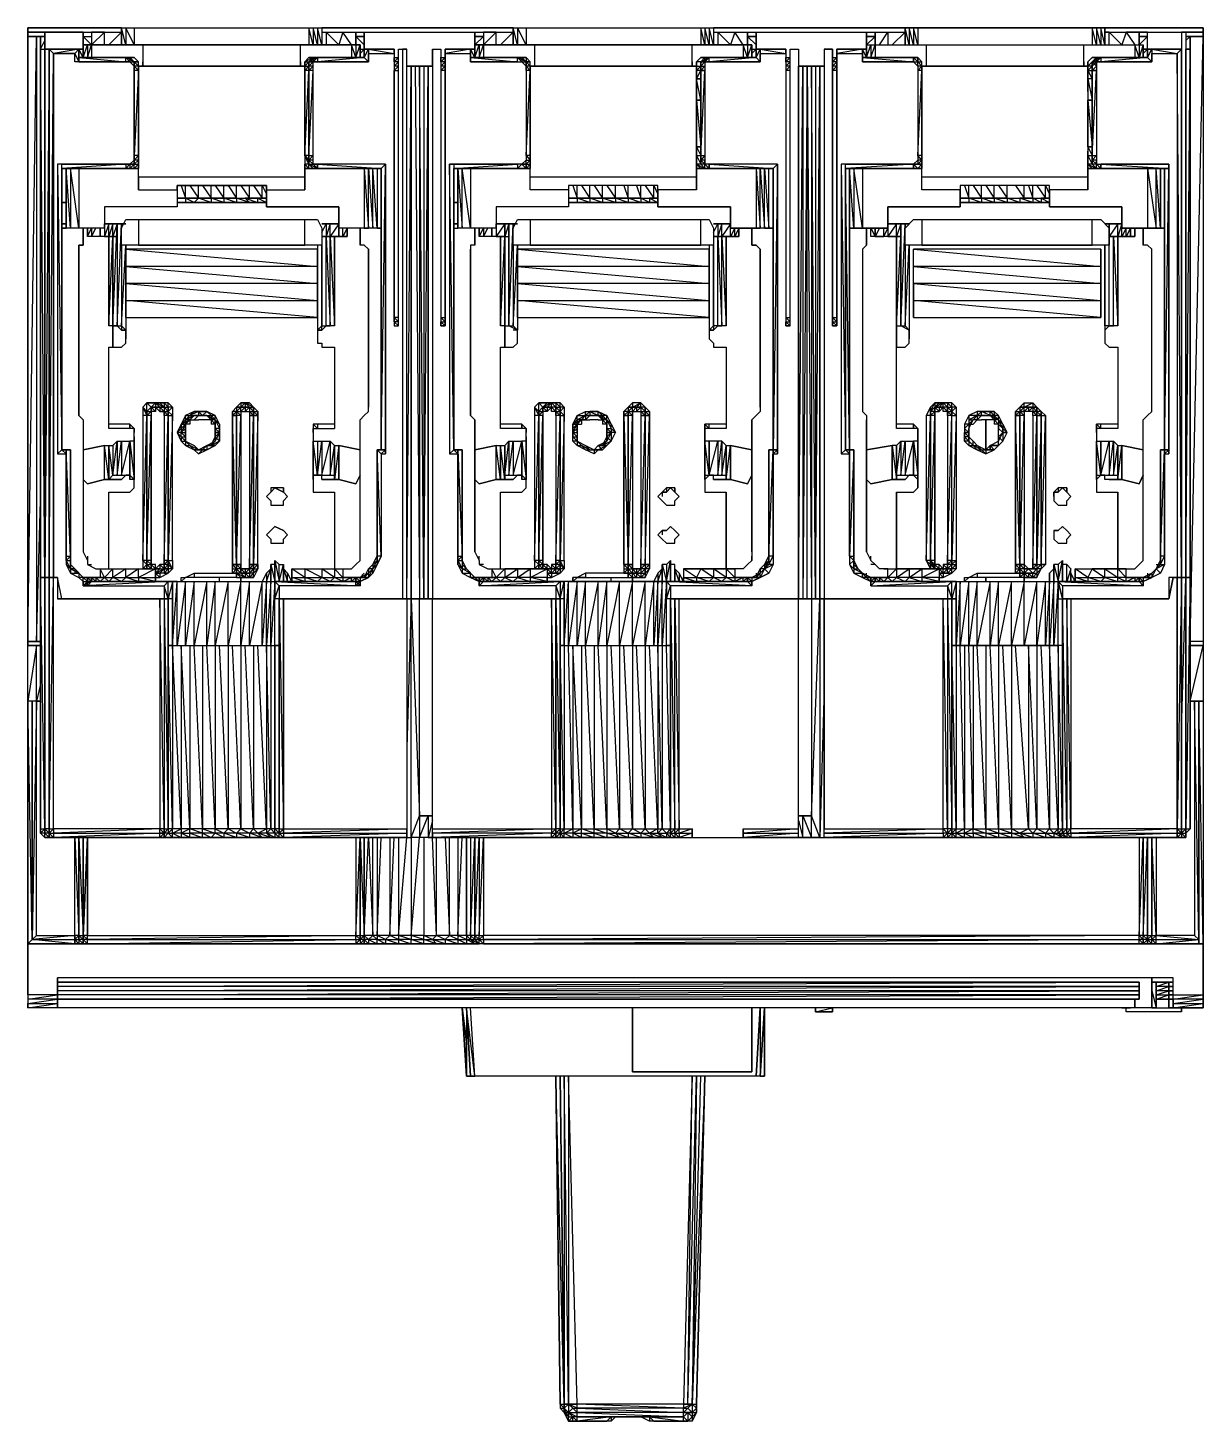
# Model space of a CAD drawing. Extents: x 0 to 105, y 0 to 125.
import ezdxf

# ---------------------------------------------------------------- set-up
doc = ezdxf.new("R2010")
doc.units = 0

# ---------------------------------------------------------------- blocks, each defined once
blk = doc.blocks.new('cvs-03')
at = {"extrusion": (0, -2e-16, -1), "flags": 128}
for points in [[(24324.5, 27537.05), (24324.88, 27537.05), (24325.26, 27537.05), (24325.26, 27482.79), (24326.02, 27482.79), (24325.26, 27537.05), (24326.02, 27537.05), (24326.02, 27482.79), (24326.02, 27537.05), (24326.02, 27537.43), (24326.02, 27537.81), (24317.63, 27537.81), (24326.02, 27537.81), (24326.02, 27537.43), (24324.5, 27537.43), (24326.02, 27537.43), (24326.02, 27537.05), (24325.26, 27537.05), (24324.88, 27537.05)], [(24324.88, 27535.91), (24324.88, 27537.05), (24324.88, 27535.91)], [(24321.06, 27537.43), (24324.5, 27537.43)], [(24324.5, 27535.91), (24324.5, 27537.43)], [(24321.06, 27536.29), (24321.06, 27537.43)], [(24320.3, 27536.29), (24321.06, 27537.05), (24320.3, 27537.05)], [(24320.3, 27536.29), (24319.15, 27537.43), (24320.3, 27537.43)], [(24317.63, 27537.81), (24317.63, 27536.29), (24317.63, 27537.81)], [(24317.63, 27537.81), (24317.24, 27537.81), (24317.24, 27536.29), (24317.63, 27537.81)], [(24316.48, 27537.81), (24316.48, 27536.29), (24317.24, 27537.81)], [(24300.81, 27537.81), (24300.43, 27537.81), (24300.43, 27536.29), (24300.81, 27537.81)], [(24300.43, 27537.81), (24300.05, 27537.81), (24300.05, 27536.29), (24300.43, 27537.81)], [(24299.66, 27537.81), (24299.66, 27536.29), (24300.05, 27537.81)], [(24282.49, 27537.81), (24299.66, 27537.81)], [(24298.14, 27536.29), (24299.28, 27537.43), (24297.76, 27537.43)], [(24285.92, 27536.29), (24285.92, 27537.43)], [(24285.16, 27536.29), (24284.02, 27537.43), (24285.16, 27537.43)], [(24282.49, 27537.81), (24282.49, 27536.29), (24282.49, 27537.81)], [(24282.49, 27537.81), (24282.49, 27536.29)], [(24282.49, 27537.81), (24282.11, 27537.81), (24282.11, 27536.29), (24282.49, 27537.81)], [(24281.34, 27537.81), (24281.34, 27536.29), (24282.11, 27537.81)], [(24265.67, 27537.81), (24265.29, 27537.81), (24265.29, 27536.29), (24265.67, 27537.81)], [(24265.29, 27537.81), (24264.91, 27537.81), (24264.91, 27536.29), (24265.29, 27537.81)], [(24264.53, 27537.81), (24264.53, 27536.29), (24264.91, 27537.81)], [(24247.35, 27537.81), (24264.53, 27537.81)], [(24263, 27536.29), (24264.15, 27537.43), (24262.62, 27537.43)], [(24250.79, 27537.43), (24250.79, 27536.29), (24250.79, 27537.43)], [(24247.35, 27537.81), (24246.97, 27537.81), (24246.97, 27536.29), (24247.35, 27537.81)], [(24246.97, 27537.81), (24246.59, 27537.81), (24246.59, 27536.29), (24246.97, 27537.81)], [(24246.21, 27537.81), (24246.21, 27536.29), (24246.59, 27537.81)], [(24230.56, 27537.81), (24230.18, 27537.81), (24230.18, 27536.29), (24230.56, 27537.81)], [(24230.18, 27537.81), (24229.8, 27537.81), (24229.8, 27536.29), (24230.18, 27537.81)], [(24229.42, 27537.81), (24229.42, 27536.29), (24229.8, 27537.81)], [(24220.61, 27537.81), (24229.42, 27537.81)], [(24227.89, 27536.29), (24229.03, 27537.43), (24227.51, 27537.43)], [(24220.61, 27537.43), (24220.61, 27537.81)], [(24324.88, 27535.91), (24324.5, 27535.91), (24324.5, 27488.53), (24324.88, 27535.91)], [(24324.88, 27488.53), (24324.88, 27535.91)], [(24321.44, 27535.91), (24324.11, 27535.91), (24324.5, 27535.91)], [(24321.06, 27535.91), (24324.5, 27535.91)], [(24324.5, 27524.05), (24324.5, 27512.22), (24324.5, 27500.37), (24324.5, 27488.53), (24324.5, 27535.91)], [(24324.5, 27488.53), (24324.5, 27535.91), (24324.5, 27500.37)], [(24324.5, 27500.37), (24324.5, 27535.91), (24324.5, 27512.22)], [(24324.5, 27535.91), (24324.5, 27524.05), (24324.5, 27512.22)], [(24324.5, 27535.91), (24324.5, 27488.53)], [(24324.5, 27488.53), (24324.5, 27535.91)], [(24321.44, 27535.91), (24324.11, 27535.91)], [(24321.44, 27535.91), (24324.11, 27535.91)], [(24321.44, 27535.91), (24323.73, 27535.52), (24324.11, 27535.91), (24324.11, 27488.53), (24323.73, 27535.52), (24321.82, 27535.52)], [(24321.44, 27534.76), (24321.44, 27535.14), (24321.44, 27535.91)], [(24321.44, 27535.14), (24321.44, 27535.91)], [(24321.44, 27535.14), (24321.44, 27535.91)], [(24321.44, 27535.14), (24321.06, 27535.14), (24321.44, 27535.91)], [(24321.06, 27535.14), (24321.06, 27536.29)], [(24320.68, 27536.29), (24320.68, 27535.14), (24321.06, 27535.14)], [(24320.3, 27536.29), (24320.3, 27535.14), (24321.06, 27535.14), (24320.68, 27535.14), (24320.3, 27535.14), (24317.24, 27535.14), (24320.3, 27535.14), (24320.68, 27535.14)], [(24321.06, 27535.14), (24321.06, 27535.91)], [(24296.99, 27536.29), (24296.61, 27536.29), (24296.61, 27535.14), (24296.99, 27536.29)], [(24296.23, 27535.14), (24296.23, 27536.29)], [(24295.85, 27535.14), (24295.85, 27535.91)], [(24295.85, 27535.91), (24295.85, 27535.14)], [(24295.85, 27535.91), (24293.18, 27535.91), (24295.85, 27535.91), (24293.18, 27535.91)], [(24293.18, 27535.91), (24295.47, 27535.91), (24293.18, 27535.52), (24293.18, 27535.91)], [(24286.31, 27535.91), (24288.6, 27535.52), (24288.6, 27535.91)], [(24288.6, 27535.91), (24285.92, 27535.91)], [(24286.31, 27534.76), (24286.31, 27535.14), (24286.31, 27535.91)], [(24286.31, 27535.14), (24285.92, 27535.14), (24286.31, 27535.91)], [(24285.92, 27536.29), (24285.92, 27535.14)], [(24285.54, 27536.29), (24285.54, 27535.14), (24285.92, 27535.14)], [(24285.92, 27535.14), (24285.92, 27535.91)], [(24285.92, 27535.14), (24285.92, 27535.91)], [(24285.92, 27535.14), (24285.92, 27535.91)], [(24285.16, 27535.14), (24285.54, 27535.14), (24285.16, 27536.29)], [(24261.86, 27536.29), (24261.48, 27536.29), (24261.48, 27535.14), (24261.86, 27536.29)], [(24260.71, 27535.91), (24260.71, 27535.14)], [(24260.71, 27535.91), (24260.71, 27535.14)], [(24260.71, 27535.91), (24260.71, 27535.14)], [(24260.33, 27535.91), (24260.33, 27535.52), (24260.33, 27534.76), (24260.33, 27535.52), (24258.04, 27535.52), (24258.04, 27535.91), (24260.71, 27535.91)], [(24258.04, 27535.91), (24260.71, 27535.91)], [(24258.04, 27535.91), (24260.33, 27535.91), (24258.04, 27535.52), (24258.04, 27535.91)], [(24251.17, 27535.91), (24253.46, 27535.52), (24253.46, 27535.91)], [(24253.46, 27535.91), (24250.79, 27535.91)], [(24251.17, 27534.76), (24251.17, 27535.14), (24251.17, 27535.91)], [(24251.17, 27535.14), (24250.79, 27535.14), (24251.17, 27535.91)], [(24250.41, 27536.29), (24250.41, 27535.14), (24250.79, 27535.14)], [(24250.79, 27535.14), (24250.79, 27535.91)], [(24250.79, 27535.14), (24250.79, 27535.91)], [(24250.79, 27535.14), (24250.79, 27535.91)], [(24250.03, 27535.14), (24250.41, 27535.14), (24250.03, 27536.29)], [(24226.74, 27536.29), (24226.36, 27536.29), (24226.36, 27535.14), (24226.74, 27536.29)], [(24225.98, 27535.14), (24225.98, 27536.29)], [(24225.6, 27535.91), (24225.6, 27535.14)], [(24225.6, 27535.91), (24225.6, 27535.14)], [(24225.6, 27535.14), (24225.6, 27535.91)], [(24222.55, 27535.91), (24225.6, 27535.91)], [(24225.6, 27535.91), (24222.55, 27535.91), (24225.6, 27535.91), (24222.55, 27535.91)], [(24222.55, 27535.91), (24225.22, 27535.91), (24222.93, 27535.52), (24222.55, 27535.91)], [(24222.93, 27488.53), (24222.55, 27488.53), (24222.93, 27535.52)], [(24222.55, 27488.53), (24222.55, 27535.91)], [(24222.55, 27488.53), (24222.55, 27535.91)], [(24222.55, 27488.53), (24222.55, 27535.91)], [(24222.16, 27535.91), (24222.16, 27488.53), (24222.16, 27535.91)], [(24222.16, 27535.91), (24222.16, 27512.22), (24222.16, 27500.37)], [(24221.78, 27488.53), (24221.78, 27535.91)], [(24321.44, 27535.14), (24317.24, 27534.76), (24317.24, 27535.14)], [(24321.44, 27535.14), (24317.24, 27535.14)], [(24316.86, 27535.14), (24317.24, 27535.14)], [(24316.86, 27535.14), (24316.86, 27534.76), (24317.24, 27535.14), (24316.86, 27535.14), (24316.48, 27534.76), (24317.24, 27535.14)], [(24316.48, 27535.14), (24317.24, 27535.14), (24316.48, 27535.14)], [(24316.48, 27534.76), (24316.86, 27535.14)], [(24316.48, 27534.76), (24316.48, 27534.38), (24316.48, 27534.76)], [(24316.1, 27534.38), (24316.48, 27534.76)], [(24316.48, 27534.76), (24316.1, 27534.76)], [(24316.48, 27534), (24316.48, 27534.38)], [(24316.48, 27534.38), (24316.1, 27534), (24316.1, 27534.38)], [(24301.19, 27534.38), (24316.1, 27534.38)], [(24301.19, 27534.38), (24316.1, 27534.38)], [(24301.19, 27534.38), (24316.1, 27534.38), (24301.57, 27534.38)], [(24301.57, 27534.38), (24316.1, 27534.38), (24315.72, 27534.38)], [(24315.72, 27534.38), (24301.57, 27534.38)], [(24301.57, 27534.38), (24315.72, 27534.38)], [(24300.81, 27534.76), (24300.43, 27535.14), (24300.05, 27535.14), (24300.43, 27535.14), (24300.81, 27535.14), (24300.43, 27535.14), (24301.19, 27534.76), (24301.19, 27534.38), (24300.81, 27534.38)], [(24301.19, 27534), (24300.81, 27534.38), (24300.81, 27534), (24301.19, 27534)], [(24300.81, 27534.38), (24301.19, 27534)], [(24301.19, 27534.38), (24301.19, 27534)], [(24300.81, 27534), (24300.81, 27534.38), (24300.81, 27534.76), (24300.81, 27534)], [(24300.81, 27534.76), (24300.81, 27534.38), (24300.43, 27534.76)], [(24300.81, 27534.38), (24300.81, 27534.76), (24300.43, 27534.76)], [(24300.43, 27534.76), (24300.05, 27534.76)], [(24295.85, 27535.14), (24300.05, 27535.14), (24295.85, 27535.14), (24300.05, 27535.14)], [(24295.85, 27535.14), (24300.05, 27534.76), (24295.47, 27534.76), (24295.85, 27535.14)], [(24295.47, 27534.76), (24300.05, 27534.76)], [(24293.18, 27535.14), (24292.79, 27535.14), (24293.18, 27534.76)], [(24293.18, 27534.76), (24293.18, 27534.38), (24292.79, 27534.76)], [(24293.18, 27534.38), (24293.18, 27534), (24292.79, 27534.38)], [(24292.03, 27534.38), (24289.74, 27534.38)], [(24292.03, 27486.6), (24291.65, 27534.38), (24291.65, 27486.6)], [(24290.89, 27486.6), (24290.5, 27486.6), (24290.89, 27534.38)], [(24290.12, 27486.6), (24290.12, 27534.38)], [(24288.98, 27535.14), (24288.6, 27535.14), (24288.98, 27534.76)], [(24288.98, 27534.76), (24288.98, 27534.38), (24288.6, 27534.76)], [(24288.98, 27534.38), (24288.98, 27534), (24288.6, 27534.38)], [(24286.31, 27535.14), (24282.11, 27534.76), (24282.11, 27535.14)], [(24282.11, 27535.14), (24285.92, 27535.14), (24282.11, 27535.14)], [(24281.73, 27535.14), (24282.11, 27535.14)], [(24281.34, 27535.14), (24282.11, 27535.14), (24281.34, 27535.14)], [(24281.73, 27535.14), (24281.34, 27535.14), (24281.34, 27534.76)], [(24281.34, 27534.76), (24281.34, 27534.38), (24281.34, 27534.76)], [(24280.96, 27534.76), (24281.34, 27534.76)], [(24281.34, 27534.38), (24280.96, 27534), (24280.96, 27534.38)], [(24266.06, 27534.38), (24280.96, 27534.38)], [(24266.06, 27524.43), (24280.96, 27524.43), (24280.96, 27534.38), (24266.06, 27534.38)], [(24266.06, 27534.38), (24280.58, 27534.38), (24266.44, 27534.38)], [(24266.44, 27534.38), (24280.58, 27534.38)], [(24280.58, 27534.38), (24266.44, 27534.38)], [(24266.44, 27534.38), (24280.58, 27534.38)], [(24265.29, 27535.14), (24265.67, 27535.14), (24266.06, 27534.76), (24266.06, 27534.38), (24266.06, 27534.76), (24265.67, 27535.14)], [(24265.29, 27535.14), (24264.91, 27535.14), (24265.29, 27535.14), (24265.29, 27534.76), (24265.67, 27534.76), (24265.67, 27534.38), (24265.67, 27534.76), (24265.29, 27534.76), (24265.29, 27535.14), (24264.91, 27535.14)], [(24265.67, 27534), (24265.67, 27534.38), (24265.67, 27534.76), (24265.67, 27534)], [(24265.67, 27534.76), (24265.67, 27534.38), (24265.29, 27534.76)], [(24265.67, 27534.38), (24265.67, 27534)], [(24265.67, 27534.38), (24265.67, 27534)], [(24264.91, 27534.76), (24265.29, 27534.76)], [(24260.71, 27535.14), (24264.91, 27535.14), (24260.71, 27535.14), (24264.91, 27535.14)], [(24260.71, 27535.14), (24264.91, 27534.76), (24260.33, 27534.76), (24260.71, 27535.14)], [(24258.04, 27535.14), (24257.66, 27535.14), (24258.04, 27534.76)], [(24258.04, 27534.76), (24258.04, 27534.38), (24257.66, 27534.76)], [(24258.04, 27534.38), (24258.04, 27534), (24257.66, 27534.38)], [(24256.9, 27486.6), (24256.51, 27534.38), (24256.51, 27486.6)], [(24256.51, 27486.6), (24256.13, 27486.6), (24256.13, 27534.38)], [(24255.75, 27486.6), (24255.37, 27486.6), (24255.75, 27534.38)], [(24254.99, 27486.6), (24254.99, 27534.38)], [(24253.84, 27535.14), (24253.46, 27535.14), (24253.84, 27534.76)], [(24253.84, 27534.76), (24253.84, 27534.38), (24253.46, 27534.76)], [(24253.84, 27534.38), (24253.84, 27534), (24253.46, 27534.38)], [(24251.17, 27535.14), (24246.59, 27534.76), (24246.59, 27535.14)], [(24246.59, 27534.76), (24251.17, 27534.76)], [(24246.59, 27535.14), (24250.79, 27535.14), (24246.59, 27535.14)], [(24246.21, 27535.14), (24246.59, 27535.14)], [(24246.21, 27535.14), (24246.21, 27534.76), (24246.59, 27535.14)], [(24246.59, 27535.14), (24246.59, 27534.76), (24246.21, 27534.76), (24246.59, 27535.14)], [(24246.21, 27535.14), (24246.59, 27535.14)], [(24246.21, 27535.14), (24246.59, 27535.14), (24246.21, 27535.14)], [(24245.83, 27534.38), (24245.83, 27534), (24245.83, 27534.38)], [(24230.94, 27534.38), (24245.83, 27534.38)], [(24245.83, 27534.38), (24230.94, 27534.38), (24230.94, 27524.43), (24245.83, 27524.43)], [(24230.94, 27534.38), (24245.45, 27534.38), (24231.32, 27534.38)], [(24231.32, 27534.38), (24245.45, 27534.38)], [(24245.45, 27534.38), (24231.32, 27534.38)], [(24231.32, 27534.38), (24245.45, 27534.38)], [(24230.56, 27534.38), (24230.94, 27534), (24230.56, 27534)], [(24229.8, 27535.14), (24230.56, 27534.76), (24230.18, 27534.76), (24230.18, 27535.14)], [(24230.56, 27534), (24230.18, 27534.38), (24230.56, 27534.76), (24230.56, 27534)], [(24230.56, 27534.76), (24230.56, 27534.38), (24230.18, 27534.76)], [(24230.56, 27534.38), (24230.56, 27534.76)], [(24230.56, 27534.38), (24230.56, 27534)], [(24225.6, 27535.14), (24229.8, 27535.14), (24225.6, 27535.14), (24229.8, 27535.14)], [(24225.6, 27535.14), (24229.8, 27534.76), (24225.22, 27534.76), (24225.6, 27535.14)], [(24225.22, 27534.76), (24229.8, 27534.76)], [(24316.48, 27526.36), (24316.48, 27534)], [(24300.81, 27526.36), (24300.81, 27525.96), (24300.81, 27525.58), (24301.19, 27526.36), (24300.81, 27525.96), (24300.81, 27526.36), (24301.19, 27526.36), (24300.81, 27534)], [(24301.19, 27533.23), (24301.19, 27534)], [(24301.19, 27533.23), (24301.19, 27531.33), (24301.19, 27533.23)], [(24300.81, 27534), (24300.81, 27526.36), (24300.43, 27534)], [(24265.67, 27534), (24266.06, 27534), (24266.06, 27533.23), (24265.67, 27533.23), (24266.06, 27533.23)], [(24265.67, 27526.36), (24265.67, 27534), (24265.67, 27526.36)], [(24265.67, 27534), (24265.67, 27526.36)], [(24265.67, 27534), (24265.67, 27526.36), (24265.29, 27534)], [(24246.21, 27526.36), (24245.83, 27534), (24246.21, 27534)], [(24245.83, 27526.36), (24245.83, 27534)], [(24230.94, 27534), (24230.56, 27533.23), (24230.94, 27533.23)], [(24230.56, 27526.36), (24230.56, 27534), (24230.56, 27526.36)], [(24230.56, 27534), (24230.56, 27526.36)], [(24230.56, 27526.36), (24230.18, 27534), (24230.56, 27534)], [(24265.67, 27531.33), (24266.06, 27531.33)], [(24230.94, 27527.13), (24230.94, 27531.33), (24230.56, 27527.13)], [(24230.56, 27531.33), (24230.94, 27531.33)], [(24265.67, 27527.13), (24266.06, 27527.13)], [(24317.24, 27525.58), (24322.97, 27525.2), (24322.97, 27525.58)], [(24316.86, 27525.58), (24317.24, 27525.58), (24316.86, 27525.58)], [(24316.86, 27525.2), (24316.48, 27525.2), (24317.24, 27525.2), (24316.86, 27525.58), (24316.86, 27525.2), (24317.24, 27525.2)], [(24316.48, 27525.58), (24316.86, 27525.58), (24316.48, 27525.58)], [(24316.48, 27526.36), (24316.48, 27525.96), (24316.48, 27526.36)], [(24316.1, 27525.58), (24316.48, 27525.2), (24316.1, 27525.58)], [(24316.1, 27525.58), (24316.1, 27525.2), (24316.48, 27525.2), (24316.1, 27525.2)], [(24316.1, 27525.96), (24316.1, 27526.36)], [(24301.19, 27525.2), (24300.81, 27525.2), (24301.19, 27525.58), (24300.81, 27525.2), (24300.43, 27525.2)], [(24301.19, 27525.2), (24301.19, 27525.58)], [(24300.81, 27525.58), (24300.43, 27525.2)], [(24293.94, 27525.58), (24300.05, 27525.58), (24294.32, 27525.2), (24293.94, 27525.58)], [(24300.05, 27525.2), (24300.05, 27525.58)], [(24293.94, 27525.58), (24293.94, 27499.6), (24293.94, 27525.58)], [(24287.83, 27499.98), (24287.07, 27499.98), (24287.83, 27499.98), (24288.21, 27525.58), (24287.83, 27525.58)], [(24282.11, 27525.58), (24287.83, 27525.58), (24282.11, 27525.58)], [(24287.83, 27525.2), (24282.11, 27525.58), (24282.11, 27525.2), (24287.83, 27525.2), (24287.07, 27525.2), (24287.83, 27525.2), (24287.83, 27522.14)], [(24282.11, 27525.2), (24281.73, 27525.58), (24281.34, 27525.2), (24282.11, 27525.2), (24281.34, 27525.2), (24282.11, 27525.2)], [(24281.34, 27525.58), (24281.73, 27525.58), (24281.34, 27525.58)], [(24280.96, 27525.96), (24280.96, 27526.36), (24281.34, 27526.36)], [(24281.34, 27525.58), (24281.34, 27525.96), (24280.96, 27525.96)], [(24281.34, 27525.58), (24281.34, 27525.2), (24281.34, 27525.58)], [(24280.96, 27525.58), (24281.34, 27525.2), (24280.96, 27525.58)], [(24280.96, 27525.58), (24280.96, 27525.2), (24281.34, 27525.2), (24280.96, 27525.2)], [(24280.96, 27525.58), (24280.96, 27525.96), (24280.96, 27526.36)], [(24280.96, 27525.96), (24280.96, 27526.36), (24280.96, 27525.58)], [(24266.06, 27525.2), (24265.67, 27525.2), (24266.06, 27525.58), (24265.29, 27525.2), (24265.67, 27525.2), (24265.29, 27525.2)], [(24265.67, 27526.36), (24265.67, 27525.58)], [(24265.67, 27525.58), (24265.67, 27526.36), (24265.67, 27525.96)], [(24265.67, 27525.96), (24265.67, 27526.36)], [(24265.29, 27525.58), (24265.67, 27525.96), (24265.29, 27525.58), (24265.67, 27525.58), (24265.29, 27525.2)], [(24265.29, 27525.2), (24264.91, 27525.2), (24264.91, 27525.58), (24265.29, 27525.58), (24265.29, 27525.96), (24265.29, 27525.58), (24264.91, 27525.2)], [(24264.91, 27525.2), (24264.91, 27525.58)], [(24258.8, 27525.58), (24264.91, 27525.58), (24259.19, 27525.2), (24258.8, 27525.58)], [(24258.8, 27499.98), (24258.8, 27525.58), (24259.19, 27499.98)], [(24258.8, 27525.58), (24258.8, 27499.6), (24258.8, 27525.58)], [(24246.59, 27525.58), (24252.7, 27525.2), (24252.7, 27525.58)], [(24246.59, 27525.2), (24246.59, 27525.58), (24246.21, 27525.2), (24246.59, 27525.2), (24246.21, 27525.2), (24246.59, 27525.2)], [(24246.21, 27525.58), (24246.59, 27525.58), (24246.21, 27525.58)], [(24245.83, 27525.58), (24246.21, 27525.2), (24245.83, 27525.58)], [(24246.21, 27525.2), (24245.83, 27525.58)], [(24245.83, 27525.58), (24245.83, 27525.2), (24246.21, 27525.2), (24245.83, 27525.2)], [(24245.83, 27526.36), (24245.83, 27525.96)], [(24245.83, 27525.96), (24245.83, 27525.58), (24245.83, 27525.96)], [(24230.94, 27525.2), (24230.56, 27525.2), (24230.94, 27525.58), (24230.18, 27525.2), (24230.56, 27525.2), (24230.18, 27525.2)], [(24230.56, 27525.96), (24230.56, 27525.58), (24230.56, 27526.36)], [(24230.56, 27525.96), (24230.56, 27526.36)], [(24230.56, 27526.36), (24230.56, 27525.58)], [(24230.56, 27525.58), (24230.18, 27525.2)], [(24230.18, 27525.58), (24229.8, 27525.58), (24229.8, 27525.2), (24230.18, 27525.2), (24229.8, 27525.2), (24230.18, 27525.58), (24230.18, 27525.96)], [(24223.69, 27525.58), (24229.8, 27525.58), (24223.69, 27525.2), (24223.69, 27525.58)], [(24229.8, 27525.2), (24229.8, 27525.58)], [(24223.69, 27499.98), (24223.69, 27525.58), (24223.69, 27499.98)], [(24223.69, 27525.58), (24223.69, 27499.6), (24223.69, 27525.58)], [(24317.24, 27525.2), (24322.97, 27525.2)], [(24322.97, 27525.2), (24322.21, 27525.2)], [(24322.97, 27499.98), (24322.97, 27525.2)], [(24322.97, 27499.98), (24322.97, 27525.2)], [(24322.97, 27499.98), (24322.59, 27499.98), (24322.59, 27499.6), (24322.97, 27499.98), (24322.97, 27525.2)], [(24322.97, 27525.2), (24322.97, 27522.14)], [(24322.59, 27525.2), (24322.59, 27519.85), (24322.59, 27525.2)], [(24316.48, 27525.2), (24317.24, 27525.2), (24316.48, 27525.2), (24316.86, 27525.2)], [(24300.43, 27525.2), (24300.05, 27525.2)], [(24300.05, 27525.2), (24294.32, 27525.2)], [(24295.47, 27519.85), (24295.47, 27525.2), (24295.85, 27525.2)], [(24295.08, 27525.2), (24294.32, 27525.2)], [(24294.32, 27525.2), (24294.32, 27499.98), (24294.32, 27525.2)], [(24294.32, 27525.2), (24294.32, 27499.98), (24294.32, 27525.2)], [(24294.32, 27499.98), (24294.32, 27525.2), (24294.32, 27499.98)], [(24287.83, 27499.98), (24287.83, 27525.2)], [(24282.11, 27525.2), (24287.83, 27525.2)], [(24287.45, 27525.2), (24287.45, 27519.85), (24287.45, 27525.2)], [(24264.91, 27525.2), (24265.29, 27525.2)], [(24264.91, 27525.2), (24259.19, 27525.2)], [(24260.33, 27519.85), (24260.33, 27525.2), (24260.71, 27525.2)], [(24259.95, 27519.85), (24259.95, 27525.2), (24260.33, 27525.2)], [(24259.19, 27525.2), (24259.19, 27499.98), (24259.19, 27525.2)], [(24259.19, 27525.2), (24259.19, 27499.98), (24259.19, 27525.2)], [(24259.19, 27499.98), (24259.19, 27525.2), (24259.19, 27499.98)], [(24246.59, 27525.2), (24252.7, 27525.2)], [(24252.7, 27499.98), (24252.7, 27525.2)], [(24252.7, 27525.2), (24252.7, 27499.98), (24252.32, 27499.98), (24252.7, 27525.2)], [(24252.32, 27525.2), (24251.93, 27525.2)], [(24252.32, 27499.98), (24252.32, 27525.2)], [(24252.32, 27525.2), (24252.32, 27522.14)], [(24252.32, 27525.2), (24252.32, 27519.85), (24252.32, 27525.2)], [(24246.59, 27525.2), (24246.21, 27525.2), (24246.59, 27525.2)], [(24230.18, 27525.2), (24229.8, 27525.2)], [(24223.69, 27525.2), (24229.8, 27525.2), (24224.07, 27525.2), (24223.69, 27525.2)], [(24229.8, 27525.2), (24224.07, 27525.2)], [(24224.84, 27525.2), (24224.07, 27525.2)], [(24224.45, 27519.85), (24224.45, 27525.2)], [(24224.07, 27525.2), (24224.07, 27499.98), (24224.07, 27525.2)], [(24224.07, 27525.2), (24224.07, 27499.98), (24224.07, 27525.2)], [(24322.97, 27522.14), (24322.59, 27522.14), (24322.97, 27522.14)], [(24312.26, 27522.14), (24312.64, 27522.14), (24311.88, 27522.14)], [(24309.97, 27522.14), (24311.11, 27522.14), (24309.59, 27522.14)], [(24310.73, 27522.53), (24309.59, 27522.53), (24309.59, 27522.14)], [(24309.59, 27522.53), (24308.44, 27522.53), (24308.44, 27522.14)], [(24308.82, 27522.14), (24309.59, 27522.14), (24308.44, 27522.14)], [(24308.44, 27522.53), (24307.3, 27522.53), (24307.3, 27522.14)], [(24308.44, 27522.14), (24307.3, 27522.14), (24307.68, 27522.14)], [(24307.3, 27522.53), (24306.53, 27522.53), (24306.15, 27522.14)], [(24307.3, 27522.14), (24306.15, 27522.14), (24306.53, 27522.14)], [(24306.53, 27522.53), (24305.39, 27522.14), (24305.39, 27522.53), (24306.15, 27522.53), (24305.01, 27522.53), (24305.39, 27522.53)], [(24306.15, 27522.14), (24305.39, 27522.14), (24305.77, 27522.14)], [(24287.83, 27522.14), (24287.45, 27522.14), (24287.83, 27522.14)], [(24277.15, 27522.14), (24277.53, 27522.14), (24276.76, 27522.14)], [(24276.76, 27522.53), (24275.62, 27522.53), (24275.62, 27522.14)], [(24276, 27522.14), (24276.76, 27522.14), (24275.62, 27522.14)], [(24275.62, 27522.53), (24274.47, 27522.53), (24274.47, 27522.14)], [(24274.86, 27522.14), (24275.62, 27522.14), (24274.47, 27522.14)], [(24274.47, 27522.53), (24273.33, 27522.53), (24273.33, 27522.14)], [(24273.71, 27522.14), (24274.47, 27522.14), (24273.33, 27522.14)], [(24273.33, 27522.53), (24272.18, 27522.53), (24272.18, 27522.14)], [(24273.33, 27522.14), (24272.18, 27522.14), (24272.57, 27522.14)], [(24272.18, 27522.53), (24271.04, 27522.53), (24271.04, 27522.14)], [(24272.18, 27522.14), (24271.04, 27522.14), (24271.42, 27522.14)], [(24271.04, 27522.53), (24270.28, 27522.53), (24270.28, 27522.14)], [(24270.28, 27522.14), (24271.04, 27522.14)], [(24242.01, 27522.14), (24242.39, 27522.14), (24241.63, 27522.14)], [(24241.63, 27522.53), (24240.48, 27522.53), (24240.48, 27522.14)], [(24240.87, 27522.14), (24241.63, 27522.14), (24240.48, 27522.14)], [(24240.48, 27522.53), (24239.34, 27522.53), (24239.34, 27522.14)], [(24239.72, 27522.14), (24240.48, 27522.14), (24239.34, 27522.14)], [(24239.34, 27522.53), (24238.19, 27522.53), (24238.19, 27522.14)], [(24238.58, 27522.14), (24239.34, 27522.14), (24238.19, 27522.14)], [(24238.19, 27522.53), (24237.05, 27522.53), (24237.05, 27522.14)], [(24238.19, 27522.14), (24237.05, 27522.14), (24237.43, 27522.14)], [(24237.05, 27522.53), (24235.9, 27522.53), (24236.67, 27522.53), (24235.9, 27522.53), (24235.9, 27522.14)], [(24237.05, 27522.14), (24235.9, 27522.14), (24236.29, 27522.14)], [(24235.9, 27522.53), (24235.14, 27522.53), (24235.14, 27522.14)], [(24235.14, 27522.14), (24235.9, 27522.14)], [(24316.1, 27518.33), (24317.63, 27518.33), (24317.63, 27519.85), (24317.24, 27520.62), (24316.1, 27520.62)], [(24316.1, 27518.33), (24301.19, 27518.33), (24301.19, 27520.62), (24300.05, 27520.62), (24299.66, 27519.85), (24299.66, 27518.33), (24301.19, 27518.33)], [(24280.96, 27518.33), (24282.49, 27518.33), (24282.49, 27519.85), (24282.11, 27520.62), (24280.96, 27520.62)], [(24280.96, 27518.33), (24265.67, 27518.33), (24265.67, 27520.62), (24264.91, 27520.62), (24264.53, 27519.85), (24264.53, 27518.33), (24265.67, 27518.33)], [(24245.83, 27518.33), (24247.35, 27518.33), (24247.35, 27519.85), (24246.59, 27520.62), (24245.83, 27520.62)], [(24245.83, 27518.33), (24230.56, 27518.33), (24230.56, 27520.62), (24229.8, 27520.62), (24229.03, 27519.85), (24229.03, 27518.33), (24230.56, 27518.33)], [(24322.97, 27520.24), (24322.97, 27519.85)], [(24322.97, 27520.24), (24322.59, 27520.24)], [(24321.44, 27503.8), (24321.44, 27517.56), (24321.44, 27517.95), (24321.44, 27518.33), (24321.06, 27518.33), (24321.06, 27519.85), (24321.06, 27518.33), (24321.44, 27518.33), (24321.44, 27517.95), (24321.44, 27517.56)], [(24320.68, 27519.09), (24320.68, 27519.85), (24320.68, 27519.09)], [(24320.68, 27519.85), (24320.68, 27519.09), (24320.3, 27519.85), (24320.3, 27519.09), (24320.68, 27519.09)], [(24319.15, 27519.09), (24318.77, 27519.09), (24318.77, 27520.24)], [(24319.15, 27520.24), (24317.24, 27520.24)], [(24318.77, 27519.09), (24318.39, 27519.09), (24318.39, 27520.24)], [(24318.39, 27519.09), (24318.01, 27519.09), (24318.01, 27520.24)], [(24317.63, 27520.24), (24317.63, 27519.85)], [(24299.66, 27520.24), (24298.14, 27520.24)], [(24299.28, 27519.09), (24298.9, 27519.09), (24298.9, 27520.24)], [(24298.9, 27519.09), (24298.14, 27519.09), (24298.14, 27520.24)], [(24297.76, 27519.09), (24297.37, 27519.09), (24297.37, 27519.85)], [(24297.37, 27519.09), (24297.37, 27519.85)], [(24296.23, 27519.85), (24296.23, 27518.33)], [(24287.83, 27520.24), (24287.83, 27519.85)], [(24287.83, 27520.24), (24287.45, 27520.24)], [(24285.92, 27518.33), (24285.92, 27519.85), (24285.92, 27518.33)], [(24285.54, 27519.09), (24285.54, 27519.85), (24285.54, 27519.09)], [(24285.54, 27519.85), (24285.54, 27519.09), (24285.16, 27519.85), (24285.16, 27519.09), (24285.54, 27519.09)], [(24284.02, 27519.09), (24283.25, 27519.09), (24283.25, 27520.24)], [(24284.02, 27520.24), (24282.11, 27520.24)], [(24283.25, 27519.09), (24283.25, 27520.24)], [(24283.25, 27519.09), (24282.87, 27519.09), (24282.87, 27520.24)], [(24282.87, 27511.08), (24282.87, 27520.24), (24282.87, 27511.08)], [(24282.49, 27520.24), (24282.49, 27519.85)], [(24264.53, 27520.24), (24263, 27520.24)], [(24264.15, 27519.09), (24263.77, 27519.09), (24263.77, 27520.24)], [(24263.77, 27519.09), (24263, 27519.09), (24263, 27520.24)], [(24263, 27519.09), (24262.62, 27519.09), (24262.62, 27519.85)], [(24262.62, 27519.09), (24262.24, 27519.09), (24262.24, 27519.85)], [(24262.24, 27519.09), (24262.24, 27519.85)], [(24261.09, 27519.85), (24261.09, 27518.33)], [(24259.95, 27519.85), (24259.57, 27519.85)], [(24259.19, 27519.85), (24259.57, 27519.85)], [(24252.32, 27520.24), (24252.32, 27519.85)], [(24252.32, 27519.85), (24252.32, 27499.98)], [(24250.79, 27519.85), (24250.79, 27518.33)], [(24250.41, 27519.09), (24250.41, 27519.85), (24250.03, 27519.09)], [(24250.03, 27519.09), (24250.03, 27519.85)], [(24249.26, 27519.09), (24248.88, 27519.85), (24248.88, 27520.24), (24248.88, 27519.09)], [(24248.88, 27519.09), (24248.12, 27519.09), (24248.12, 27520.24)], [(24248.88, 27520.24), (24246.97, 27520.24)], [(24248.12, 27519.09), (24247.74, 27519.09), (24247.74, 27520.24)], [(24247.74, 27519.09), (24247.74, 27520.24)], [(24247.74, 27511.08), (24247.74, 27520.24), (24247.74, 27511.08)], [(24247.35, 27520.24), (24247.35, 27519.85)], [(24229.42, 27520.24), (24227.89, 27520.24)], [(24229.03, 27519.09), (24228.27, 27519.09), (24228.27, 27520.24)], [(24228.27, 27519.09), (24227.89, 27519.09), (24227.89, 27520.24)], [(24227.89, 27519.09), (24227.51, 27519.09), (24227.51, 27519.85)], [(24227.51, 27519.09), (24227.13, 27519.09), (24227.13, 27519.85)], [(24227.13, 27519.09), (24226.74, 27519.09), (24226.74, 27519.85), (24226.74, 27519.09)], [(24225.98, 27519.85), (24225.98, 27518.33)], [(24225.6, 27519.85), (24224.84, 27519.85)], [(24224.84, 27519.85), (24224.45, 27519.85)], [(24224.07, 27519.85), (24224.45, 27519.85)], [(24318.77, 27511.08), (24318.39, 27519.09), (24318.39, 27511.08)], [(24318.77, 27519.09), (24318.77, 27511.08)], [(24318.39, 27511.08), (24318.39, 27519.09), (24318.39, 27511.08)], [(24318.39, 27511.08), (24318.39, 27519.09), (24318.39, 27511.08)], [(24299.66, 27519.09), (24299.28, 27519.09)], [(24298.52, 27511.08), (24298.52, 27519.09)], [(24298.52, 27511.08), (24298.52, 27519.09), (24298.52, 27511.08)], [(24283.63, 27511.08), (24283.25, 27519.09), (24283.25, 27511.08)], [(24283.63, 27519.09), (24283.63, 27511.08)], [(24283.25, 27511.08), (24283.25, 27519.09), (24283.25, 27511.08)], [(24264.53, 27519.09), (24264.15, 27519.09)], [(24264.53, 27511.08), (24264.53, 27518.33)], [(24263.38, 27511.08), (24263.38, 27519.09)], [(24263.38, 27511.08), (24263.38, 27519.09), (24263.38, 27511.08)], [(24248.12, 27519.09), (24248.12, 27511.08), (24248.12, 27519.09)], [(24248.12, 27511.08), (24248.12, 27519.09), (24248.12, 27511.08)], [(24248.12, 27519.09), (24248.12, 27511.08)], [(24229.42, 27511.08), (24229.42, 27518.33)], [(24228.27, 27511.08), (24228.27, 27519.09)], [(24228.27, 27511.08), (24228.27, 27519.09), (24228.27, 27511.08)], [(24321.44, 27517.95), (24321.44, 27503.04)], [(24300.05, 27516.42), (24300.05, 27514.89), (24300.05, 27513.37), (24300.05, 27511.84), (24300.05, 27517.95)], [(24295.47, 27517.95), (24295.47, 27517.56)], [(24286.31, 27517.95), (24286.31, 27503.04)], [(24286.31, 27517.56), (24286.31, 27503.8), (24286.31, 27517.56)], [(24264.91, 27516.42), (24264.91, 27514.89), (24264.91, 27513.37), (24264.91, 27511.84), (24264.91, 27517.95)], [(24229.8, 27516.42), (24229.8, 27514.89), (24229.8, 27513.37), (24229.8, 27511.84), (24229.8, 27517.95)], [(24317.24, 27514.89), (24317.24, 27513.37), (24300.05, 27513.37), (24300.05, 27511.84), (24317.24, 27513.37), (24317.24, 27511.84), (24317.24, 27513.37)], [(24282.11, 27514.89), (24282.11, 27513.37), (24264.91, 27513.37), (24264.91, 27511.84), (24282.11, 27513.37), (24282.11, 27511.84), (24282.11, 27513.37)], [(24246.59, 27514.89), (24246.59, 27513.37), (24229.8, 27513.37), (24229.8, 27511.84), (24246.59, 27513.37), (24246.59, 27511.84), (24246.59, 27513.37)], [(24292.79, 27511.08), (24293.18, 27511.46), (24293.18, 27511.84), (24292.79, 27511.46), (24293.18, 27511.46), (24293.18, 27511.08)], [(24288.6, 27511.08), (24288.98, 27511.08), (24288.98, 27511.46), (24288.6, 27511.46), (24288.98, 27511.84), (24288.98, 27511.46)], [(24257.66, 27511.08), (24258.04, 27511.08), (24258.04, 27511.46), (24257.66, 27511.46), (24258.04, 27511.84), (24258.04, 27511.46)], [(24253.46, 27511.08), (24253.84, 27511.08), (24253.84, 27511.46), (24253.46, 27511.46), (24253.84, 27511.84), (24253.84, 27511.46)], [(24318.39, 27509.17), (24318.39, 27511.08), (24318.39, 27509.17)], [(24317.63, 27511.08), (24317.63, 27510.69), (24318.01, 27511.08), (24318.39, 27511.08)], [(24317.24, 27510.69), (24317.63, 27510.69), (24317.24, 27510.69)], [(24300.05, 27510.69), (24299.66, 27510.69)], [(24299.66, 27510.69), (24299.66, 27511.08), (24299.28, 27511.08), (24298.9, 27511.08), (24299.28, 27511.08)], [(24283.25, 27509.17), (24283.25, 27511.08), (24283.25, 27509.17)], [(24282.11, 27510.69), (24282.87, 27511.08), (24282.49, 27511.08)], [(24264.91, 27510.69), (24264.53, 27510.69)], [(24248.12, 27509.17), (24248.12, 27511.08), (24248.12, 27509.17)], [(24246.97, 27510.69), (24247.74, 27511.08), (24247.35, 27511.08)], [(24315.72, 27503.8), (24315.34, 27503.04), (24315.34, 27503.42), (24315.72, 27503.8)], [(24315.34, 27503.04), (24315.34, 27490.06), (24315.72, 27490.06)], [(24314.95, 27503.8), (24315.34, 27503.42), (24315.34, 27504.18), (24314.95, 27503.8), (24315.34, 27503.42)], [(24315.34, 27503.42), (24314.95, 27503.42), (24314.95, 27503.8), (24315.34, 27503.42)], [(24315.34, 27503.42), (24315.34, 27503.04), (24315.34, 27503.42)], [(24315.34, 27503.04), (24315.34, 27503.42)], [(24314.95, 27503.04), (24315.34, 27503.04), (24314.95, 27503.42)], [(24315.34, 27503.04), (24315.34, 27490.06)], [(24314.95, 27503.04), (24314.95, 27490.06), (24315.34, 27490.06)], [(24315.34, 27490.06), (24315.34, 27503.04)], [(24315.34, 27503.04), (24315.34, 27490.06)], [(24314.95, 27503.8), (24314.57, 27504.18), (24314.95, 27503.8), (24314.57, 27504.18)], [(24314.95, 27503.8), (24314.57, 27503.8)], [(24314.95, 27490.06), (24314.95, 27503.04)], [(24314.19, 27504.18), (24314.57, 27504.18), (24314.19, 27504.18), (24314.57, 27504.18)], [(24314.57, 27504.18), (24314.19, 27504.18), (24313.81, 27503.8)], [(24314.57, 27503.8), (24314.19, 27503.8)], [(24313.81, 27503.8), (24314.19, 27504.18)], [(24313.81, 27503.8), (24313.43, 27503.8), (24313.43, 27503.42), (24313.81, 27503.8), (24313.43, 27503.8), (24313.81, 27504.18), (24313.43, 27503.8), (24313.43, 27504.18), (24313.81, 27504.18), (24314.19, 27504.18), (24313.81, 27504.18)], [(24313.81, 27503.8), (24314.19, 27503.8), (24313.81, 27503.42), (24314.19, 27503.42), (24313.81, 27503.42), (24314.19, 27503.8)], [(24313.81, 27503.42), (24313.43, 27503.42), (24313.81, 27503.8)], [(24313.81, 27503.04), (24313.81, 27503.42)], [(24313.81, 27490.06), (24313.43, 27503.04), (24313.81, 27503.42), (24313.81, 27503.04)], [(24313.43, 27503.42), (24313.43, 27503.04), (24313.43, 27503.42), (24313.43, 27503.8), (24313.43, 27503.42)], [(24313.43, 27503.04), (24313.43, 27503.42), (24313.43, 27503.04)], [(24313.43, 27503.42), (24313.43, 27503.04)], [(24311.88, 27502.66), (24311.5, 27503.04), (24311.11, 27503.04), (24311.5, 27502.66), (24311.11, 27503.04)], [(24310.73, 27503.04), (24310.35, 27503.04)], [(24310.35, 27503.04), (24310.73, 27503.04), (24309.97, 27503.04)], [(24309.97, 27503.42), (24309.59, 27503.04), (24309.97, 27503.42)], [(24309.59, 27503.04), (24309.21, 27502.66), (24309.21, 27503.04)], [(24307.3, 27503.8), (24307.68, 27503.42), (24307.3, 27503.8)], [(24307.68, 27503.42), (24307.3, 27503.8), (24307.3, 27503.42), (24307.68, 27503.04), (24307.3, 27503.42)], [(24307.68, 27503.42), (24307.68, 27503.04)], [(24307.68, 27503.04), (24307.3, 27503.04), (24307.68, 27503.04)], [(24307.68, 27503.04), (24307.68, 27489.68), (24307.68, 27503.04), (24307.68, 27489.68), (24307.68, 27503.04)], [(24307.3, 27503.42), (24306.92, 27503.42), (24306.92, 27503.8), (24307.3, 27503.42)], [(24306.92, 27503.8), (24307.3, 27503.8), (24306.92, 27503.8)], [(24307.3, 27503.42), (24307.3, 27503.04)], [(24307.3, 27503.42), (24306.92, 27503.04), (24307.3, 27503.04)], [(24307.3, 27503.04), (24307.3, 27489.68)], [(24307.3, 27489.68), (24307.3, 27503.04)], [(24306.92, 27489.68), (24307.3, 27489.68), (24306.92, 27503.04)], [(24306.92, 27503.8), (24306.53, 27504.18), (24306.53, 27503.8), (24306.92, 27503.8)], [(24306.53, 27504.18), (24306.15, 27503.8), (24305.77, 27503.42), (24305.77, 27503.8), (24305.77, 27503.42), (24305.77, 27503.8)], [(24306.53, 27503.8), (24306.15, 27503.8)], [(24306.53, 27503.8), (24306.15, 27503.8), (24306.53, 27503.8)], [(24305.77, 27503.04), (24305.77, 27503.42), (24306.15, 27503.8), (24305.77, 27503.42)], [(24305.77, 27503.04), (24306.15, 27503.42)], [(24306.15, 27489.68), (24305.77, 27503.04), (24306.15, 27503.04)], [(24305.77, 27503.42), (24305.77, 27503.04), (24305.77, 27503.42)], [(24305.39, 27503.42), (24305.39, 27503.04), (24305.77, 27503.04), (24305.39, 27503.04), (24305.77, 27503.42), (24305.77, 27503.04), (24305.77, 27503.42)], [(24280.58, 27503.8), (24280.2, 27503.04), (24280.2, 27503.42), (24280.58, 27503.8)], [(24280.2, 27503.04), (24280.2, 27490.06), (24280.58, 27490.06)], [(24279.82, 27503.8), (24280.2, 27503.42), (24280.2, 27504.18), (24279.82, 27503.8), (24280.2, 27503.42)], [(24280.2, 27503.42), (24279.82, 27503.42), (24279.82, 27503.8), (24280.2, 27503.42)], [(24280.2, 27503.42), (24280.2, 27503.04), (24280.2, 27503.42)], [(24280.2, 27503.04), (24280.2, 27503.42)], [(24279.82, 27503.04), (24280.2, 27503.04), (24279.82, 27503.42)], [(24280.2, 27503.04), (24280.2, 27490.06)], [(24279.82, 27503.04), (24279.82, 27490.06), (24280.2, 27490.06)], [(24280.2, 27490.06), (24280.2, 27503.04)], [(24280.2, 27503.04), (24280.2, 27490.06)], [(24279.82, 27503.8), (24279.44, 27504.18), (24279.82, 27503.8), (24279.44, 27504.18), (24279.05, 27504.18)], [(24279.82, 27503.8), (24279.44, 27503.8)], [(24279.82, 27490.06), (24279.82, 27503.04)], [(24279.44, 27504.18), (24279.05, 27504.18), (24279.44, 27504.18), (24279.05, 27504.18)], [(24279.44, 27503.8), (24279.05, 27503.8)], [(24278.67, 27503.8), (24279.05, 27504.18)], [(24278.67, 27503.8), (24279.05, 27504.18)], [(24278.67, 27503.8), (24278.29, 27503.8), (24278.29, 27503.42), (24278.67, 27503.8), (24278.29, 27503.8), (24278.67, 27504.18), (24278.29, 27503.8), (24278.29, 27504.18), (24278.67, 27504.18), (24279.05, 27504.18), (24278.67, 27504.18)], [(24278.67, 27503.42), (24278.29, 27503.42), (24278.67, 27503.8)], [(24278.67, 27503.04), (24278.67, 27503.42)], [(24278.67, 27490.06), (24278.29, 27503.04), (24278.67, 27503.42), (24278.67, 27503.04)], [(24278.29, 27503.42), (24278.29, 27503.04), (24278.29, 27503.42), (24278.29, 27503.8), (24278.29, 27503.42)], [(24278.29, 27503.04), (24278.29, 27503.42), (24278.29, 27503.04)], [(24278.29, 27503.42), (24278.29, 27503.04)], [(24276.76, 27502.66), (24276, 27503.04)], [(24276, 27503.04), (24276.38, 27502.66), (24276, 27503.04)], [(24275.62, 27503.04), (24276, 27503.04), (24275.62, 27503.04)], [(24274.86, 27503.42), (24274.47, 27503.04), (24274.86, 27503.42)], [(24274.47, 27503.04), (24274.09, 27502.66), (24274.09, 27503.04)], [(24272.18, 27503.8), (24272.57, 27503.42), (24272.18, 27503.8)], [(24272.18, 27503.42), (24272.57, 27503.42), (24272.18, 27503.8)], [(24272.57, 27503.42), (24272.57, 27503.04)], [(24272.57, 27503.04), (24272.18, 27489.68), (24272.18, 27503.04), (24272.57, 27503.04), (24272.18, 27503.04), (24272.18, 27503.42)], [(24272.57, 27503.04), (24272.57, 27489.68), (24272.57, 27503.04)], [(24272.18, 27503.42), (24271.8, 27503.42), (24271.8, 27503.8), (24272.18, 27503.42)], [(24271.8, 27503.8), (24272.18, 27503.8), (24271.8, 27503.8)], [(24272.18, 27503.42), (24272.18, 27503.04)], [(24272.18, 27503.42), (24271.8, 27503.04), (24272.18, 27503.04)], [(24272.18, 27503.04), (24272.18, 27489.68), (24272.18, 27503.04)], [(24272.18, 27489.68), (24272.18, 27503.04)], [(24271.8, 27489.68), (24272.18, 27489.68), (24271.8, 27503.04)], [(24271.8, 27503.8), (24271.04, 27504.18), (24271.42, 27503.8), (24271.8, 27503.8)], [(24271.42, 27503.8), (24271.04, 27503.8)], [(24271.42, 27503.8), (24271.04, 27503.8), (24271.42, 27503.8)], [(24271.04, 27503.8), (24270.66, 27503.42), (24270.66, 27503.8), (24270.66, 27503.42), (24270.66, 27503.8), (24271.04, 27504.18), (24270.66, 27503.8)], [(24270.66, 27503.04), (24271.04, 27503.42)], [(24271.04, 27489.68), (24270.66, 27503.04), (24271.04, 27503.04)], [(24270.66, 27503.42), (24270.66, 27503.04), (24270.66, 27503.42)], [(24270.66, 27503.42), (24270.28, 27503.04), (24270.66, 27503.42), (24270.28, 27503.42), (24270.28, 27503.04)], [(24270.66, 27489.68), (24270.28, 27503.04), (24270.66, 27503.04)], [(24245.06, 27503.04), (24245.06, 27490.06), (24245.45, 27490.06)], [(24244.68, 27503.8), (24245.06, 27503.42), (24244.68, 27504.18), (24244.68, 27503.8), (24245.06, 27503.42)], [(24245.06, 27503.8), (24245.06, 27503.04), (24245.06, 27503.42), (24245.06, 27503.8)], [(24245.06, 27503.42), (24245.06, 27503.04), (24245.06, 27503.42)], [(24245.06, 27503.04), (24244.68, 27503.42), (24245.06, 27503.42)], [(24244.68, 27503.04), (24245.06, 27503.04), (24244.68, 27503.42)], [(24245.06, 27503.04), (24245.06, 27490.06)], [(24244.68, 27503.04), (24244.68, 27490.06), (24245.06, 27490.06)], [(24245.06, 27490.06), (24245.06, 27503.04)], [(24245.06, 27503.04), (24245.06, 27490.06)], [(24244.68, 27503.8), (24244.3, 27504.18), (24244.68, 27503.8), (24244.3, 27504.18), (24243.92, 27504.18)], [(24244.68, 27503.42), (24244.68, 27503.8)], [(24244.68, 27503.8), (24244.3, 27503.8)], [(24244.68, 27490.06), (24244.68, 27503.04)], [(24244.3, 27504.18), (24243.92, 27504.18), (24244.3, 27504.18), (24243.92, 27504.18)], [(24244.3, 27503.8), (24243.92, 27503.8)], [(24243.54, 27503.8), (24243.92, 27504.18)], [(24243.54, 27503.8), (24243.92, 27504.18)], [(24243.54, 27503.8), (24243.16, 27503.8), (24243.16, 27503.42), (24243.54, 27503.8), (24243.16, 27503.8), (24243.54, 27504.18), (24243.16, 27503.8), (24243.16, 27504.18), (24243.54, 27504.18), (24243.92, 27504.18), (24243.54, 27504.18)], [(24243.54, 27503.42), (24243.16, 27503.42), (24243.54, 27503.8)], [(24243.54, 27503.04), (24243.54, 27503.42)], [(24243.54, 27490.06), (24243.16, 27503.04), (24243.54, 27503.42), (24243.54, 27503.04)], [(24243.16, 27503.42), (24243.16, 27503.04), (24243.16, 27503.42), (24243.16, 27503.8), (24243.16, 27503.42)], [(24243.16, 27503.42), (24243.16, 27503.04)], [(24241.63, 27502.66), (24240.87, 27503.04)], [(24241.25, 27502.66), (24240.87, 27503.04), (24240.87, 27502.66), (24241.25, 27502.66)], [(24240.48, 27503.04), (24240.87, 27503.04), (24240.48, 27503.04)], [(24240.1, 27503.04), (24240.48, 27503.04), (24240.1, 27503.04)], [(24239.34, 27503.04), (24238.96, 27502.66), (24238.96, 27503.04)], [(24237.43, 27503.42), (24237.43, 27503.04)], [(24237.43, 27503.04), (24237.05, 27503.04), (24237.43, 27503.04), (24237.05, 27503.04), (24237.05, 27503.42)], [(24237.05, 27503.42), (24236.67, 27503.42), (24236.67, 27503.8), (24237.05, 27503.42)], [(24237.05, 27503.8), (24237.05, 27503.42), (24236.67, 27503.8), (24237.05, 27503.8)], [(24237.05, 27503.42), (24237.05, 27503.04)], [(24237.05, 27503.42), (24236.67, 27503.04), (24237.05, 27503.04)], [(24237.05, 27503.04), (24237.05, 27489.68), (24237.05, 27503.04)], [(24237.05, 27489.68), (24237.05, 27503.04)], [(24236.67, 27489.68), (24237.05, 27489.68), (24236.67, 27503.04)], [(24236.67, 27503.8), (24235.9, 27504.18), (24235.9, 27503.8), (24236.67, 27503.8)], [(24236.29, 27503.8), (24235.9, 27503.8), (24236.67, 27503.8)], [(24236.29, 27503.8), (24235.9, 27503.8)], [(24235.52, 27503.42), (24235.9, 27503.8), (24235.52, 27503.42), (24235.52, 27503.04)], [(24235.9, 27503.8), (24235.52, 27503.8), (24235.9, 27503.8)], [(24235.9, 27489.68), (24235.52, 27503.04), (24235.9, 27503.04)], [(24235.52, 27503.8), (24235.52, 27503.42), (24235.52, 27503.8), (24235.14, 27503.42), (24235.52, 27503.8)], [(24235.52, 27503.42), (24235.52, 27503.04), (24235.52, 27503.42)], [(24235.52, 27503.42), (24235.14, 27503.04), (24235.14, 27503.42)], [(24235.52, 27489.68), (24235.14, 27489.68), (24235.14, 27503.04), (24235.52, 27489.68), (24235.52, 27503.04)], [(24235.14, 27503.04), (24235.14, 27503.42), (24235.14, 27503.04)], [(24316.86, 27501.89), (24316.86, 27502.27)], [(24312.26, 27501.89), (24312.26, 27502.27)], [(24311.88, 27502.27), (24311.5, 27502.66)], [(24311.88, 27501.89), (24311.88, 27502.66), (24311.88, 27502.27), (24311.88, 27501.89)], [(24311.88, 27501.51), (24311.88, 27501.89)], [(24309.21, 27501.89), (24309.21, 27502.66), (24308.82, 27502.27), (24308.82, 27501.89)], [(24309.21, 27501.51), (24309.21, 27501.89)], [(24285.92, 27490.82), (24285.92, 27502.66)], [(24281.73, 27501.89), (24281.73, 27502.27)], [(24276.38, 27502.66), (24276.76, 27502.27), (24276.38, 27502.66), (24276, 27502.66)], [(24276.76, 27501.89), (24276.76, 27502.66), (24276.76, 27502.27), (24276.76, 27501.89)], [(24276.76, 27501.51), (24276.76, 27501.89)], [(24274.09, 27501.51), (24274.09, 27501.89)], [(24265.29, 27501.51), (24265.29, 27501.89)], [(24250.79, 27490.82), (24250.79, 27502.66)], [(24246.59, 27501.89), (24246.59, 27502.27)], [(24246.21, 27501.89), (24246.21, 27501.13)], [(24242.01, 27502.27), (24242.01, 27501.89), (24242.01, 27501.51), (24241.63, 27501.51), (24242.01, 27501.89), (24241.63, 27502.27)], [(24241.25, 27502.66), (24241.63, 27502.27)], [(24241.63, 27501.89), (24241.25, 27502.66), (24241.63, 27502.27), (24241.63, 27501.89)], [(24240.1, 27502.66), (24240.1, 27499.98)], [(24238.96, 27501.89), (24238.58, 27501.51)], [(24238.58, 27501.89), (24238.58, 27501.51), (24238.58, 27501.89)], [(24230.18, 27501.51), (24230.18, 27501.89)], [(24316.86, 27500.75), (24316.48, 27497.31), (24316.48, 27500.75), (24316.86, 27500.75)], [(24316.48, 27500.75), (24316.48, 27497.31), (24316.48, 27501.13), (24316.48, 27500.75)], [(24311.88, 27501.13), (24311.88, 27500.75)], [(24311.88, 27500.37), (24311.5, 27500.37), (24311.88, 27500.75)], [(24308.82, 27500.75), (24309.21, 27500.37)], [(24308.82, 27500.75), (24308.82, 27501.51)], [(24300.43, 27497.69), (24300.43, 27497.31), (24300.43, 27500.75), (24300.43, 27497.69), (24300.43, 27500.75)], [(24300.43, 27500.75), (24300.43, 27497.31), (24300.43, 27500.75)], [(24281.73, 27500.75), (24281.34, 27497.31), (24281.34, 27500.75), (24281.73, 27500.75)], [(24281.34, 27500.75), (24281.34, 27497.31), (24281.34, 27501.13), (24281.34, 27500.75)], [(24276.76, 27501.13), (24276.76, 27500.75)], [(24276.76, 27500.37), (24276.38, 27500.37), (24276.76, 27500.75)], [(24273.71, 27500.75), (24274.09, 27500.37)], [(24273.71, 27500.75), (24273.33, 27501.51), (24273.71, 27501.51)], [(24265.29, 27500.75), (24265.29, 27497.31), (24265.29, 27500.75)], [(24264.91, 27497.69), (24264.91, 27500.75), (24264.91, 27497.69)], [(24246.59, 27500.75), (24246.21, 27497.69), (24246.21, 27500.75), (24246.59, 27500.75)], [(24246.21, 27500.75), (24246.21, 27497.31), (24246.21, 27501.13), (24246.21, 27500.75)], [(24241.63, 27501.13), (24241.63, 27500.75)], [(24241.63, 27500.37), (24241.25, 27500.37), (24241.63, 27500.75)], [(24240.87, 27499.98), (24240.48, 27499.98), (24241.25, 27500.37), (24241.63, 27500.75), (24241.25, 27500.37)], [(24238.96, 27500.37), (24238.96, 27500.75), (24238.96, 27501.13), (24238.58, 27501.51), (24238.96, 27501.13), (24238.58, 27500.75)], [(24238.58, 27500.75), (24238.19, 27501.51), (24238.58, 27501.51)], [(24230.18, 27500.75), (24230.18, 27497.31), (24230.18, 27500.75)], [(24229.8, 27497.69), (24229.8, 27500.75), (24229.8, 27497.69)], [(24322.97, 27499.98), (24322.59, 27499.98), (24322.21, 27499.98)], [(24322.21, 27499.98), (24322.97, 27499.98)], [(24322.59, 27490.44), (24322.59, 27499.98)], [(24322.21, 27499.98), (24322.21, 27490.44), (24322.21, 27499.98), (24322.21, 27490.44)], [(24318.77, 27497.31), (24319.15, 27500.37), (24318.77, 27500.37)], [(24318.77, 27497.31), (24318.77, 27500.37)], [(24318.77, 27500.37), (24318.39, 27500.37), (24318.39, 27497.69), (24318.77, 27500.37)], [(24318.77, 27497.31), (24318.77, 27500.37)], [(24318.77, 27497.31), (24318.77, 27500.37)], [(24310.73, 27499.6), (24311.11, 27499.98), (24310.35, 27499.98)], [(24310.73, 27499.98), (24310.35, 27499.98), (24311.11, 27499.98), (24310.35, 27499.98)], [(24309.97, 27500.37), (24310.35, 27499.98), (24309.97, 27500.37), (24309.97, 27499.98), (24310.35, 27499.98)], [(24309.97, 27499.98), (24310.35, 27499.98)], [(24298.52, 27497.31), (24298.52, 27500.37)], [(24298.52, 27500.37), (24298.52, 27497.31), (24298.52, 27500.37)], [(24298.52, 27497.31), (24298.52, 27500.37), (24298.52, 27497.31)], [(24298.52, 27497.31), (24298.52, 27500.37), (24298.52, 27497.31)], [(24298.14, 27500.37), (24298.14, 27497.31), (24298.14, 27500.37)], [(24296.23, 27499.98), (24298.14, 27500.37)], [(24294.7, 27499.98), (24294.7, 27490.44), (24294.7, 27499.98), (24294.7, 27490.44)], [(24294.7, 27490.44), (24294.7, 27499.98), (24294.32, 27499.6), (24294.32, 27490.44), (24294.7, 27499.98)], [(24294.7, 27499.98), (24294.7, 27490.44), (24294.7, 27499.98)], [(24294.7, 27499.98), (24294.32, 27499.98), (24294.7, 27499.98)], [(24294.32, 27499.98), (24294.7, 27499.98), (24294.32, 27499.98)], [(24294.7, 27499.98), (24294.32, 27499.98)], [(24294.7, 27499.98), (24294.32, 27499.98)], [(24294.32, 27499.98), (24294.7, 27499.98), (24293.94, 27499.98), (24294.32, 27499.6), (24293.94, 27499.6), (24293.94, 27499.98)], [(24287.45, 27499.98), (24287.83, 27499.98)], [(24287.83, 27499.98), (24287.07, 27499.98)], [(24287.45, 27490.44), (24287.45, 27499.98)], [(24283.63, 27497.31), (24284.02, 27500.37), (24283.63, 27500.37)], [(24283.63, 27500.37), (24283.25, 27500.37), (24283.25, 27497.31), (24283.63, 27500.37)], [(24283.63, 27500.37), (24283.63, 27497.31)], [(24283.63, 27497.31), (24283.63, 27500.37)], [(24283.63, 27497.31), (24283.63, 27500.37)], [(24274.86, 27500.37), (24275.24, 27499.98), (24274.86, 27500.37), (24274.47, 27499.98), (24275.24, 27499.98)], [(24274.86, 27500.37), (24274.47, 27500.37), (24274.09, 27500.37), (24274.47, 27499.98), (24274.09, 27500.37), (24274.86, 27500.37), (24274.47, 27500.37)], [(24263.38, 27500.37), (24263.38, 27497.31), (24263.38, 27500.37)], [(24263.38, 27497.31), (24263.38, 27500.37), (24263.38, 27497.31)], [(24263, 27500.37), (24263, 27497.31), (24263, 27500.37)], [(24263, 27500.37), (24263, 27497.31)], [(24261.09, 27499.98), (24263, 27500.37)], [(24259.57, 27499.98), (24259.57, 27490.44), (24259.57, 27499.98), (24259.57, 27490.44)], [(24259.57, 27499.98), (24259.57, 27490.44), (24259.57, 27499.98), (24259.19, 27499.98)], [(24259.57, 27499.98), (24259.57, 27490.44), (24259.19, 27499.98), (24259.57, 27499.98)], [(24259.19, 27499.98), (24259.57, 27499.98), (24259.19, 27499.98)], [(24259.19, 27499.98), (24259.57, 27499.98)], [(24259.19, 27499.98), (24259.57, 27499.98)], [(24259.19, 27499.98), (24259.19, 27490.44), (24259.19, 27499.6), (24259.19, 27499.98)], [(24252.32, 27499.98), (24252.7, 27499.98)], [(24251.93, 27499.98), (24252.7, 27499.98)], [(24251.93, 27499.98), (24252.32, 27499.98)], [(24251.93, 27499.98), (24252.32, 27499.98)], [(24252.32, 27490.44), (24252.32, 27499.98)], [(24251.93, 27499.98), (24252.32, 27490.44), (24251.93, 27490.44)], [(24251.93, 27490.44), (24251.93, 27499.98)], [(24248.5, 27500.37), (24248.5, 27497.31), (24248.5, 27500.37), (24250.79, 27499.98)], [(24248.5, 27500.37), (24248.5, 27497.31)], [(24248.5, 27500.37), (24248.12, 27497.31), (24248.12, 27500.37), (24248.5, 27500.37)], [(24248.12, 27497.31), (24248.12, 27500.37)], [(24240.48, 27499.98), (24241.25, 27500.37), (24240.87, 27500.37)], [(24240.1, 27499.6), (24240.48, 27499.98), (24240.1, 27499.98)], [(24240.1, 27499.98), (24239.72, 27500.37), (24239.34, 27499.98), (24240.1, 27499.98)], [(24239.34, 27499.98), (24238.96, 27500.37), (24239.72, 27500.37), (24239.34, 27500.37), (24238.96, 27500.37)], [(24228.27, 27497.31), (24228.27, 27500.37)], [(24228.27, 27500.37), (24228.27, 27497.31), (24228.27, 27500.37)], [(24228.27, 27497.31), (24228.27, 27500.37), (24228.27, 27497.31)], [(24227.89, 27500.37), (24227.89, 27497.31), (24227.89, 27500.37)], [(24227.89, 27500.37), (24227.89, 27497.31)], [(24225.98, 27499.98), (24227.89, 27500.37)], [(24224.45, 27499.98), (24224.45, 27490.44), (24224.45, 27499.98), (24224.45, 27490.44)], [(24224.45, 27499.98), (24224.45, 27490.44), (24224.45, 27499.98), (24224.07, 27499.98)], [(24224.45, 27499.98), (24224.45, 27490.44), (24224.07, 27499.98), (24224.45, 27499.98)], [(24224.07, 27499.98), (24224.45, 27499.98), (24224.07, 27499.98)], [(24224.45, 27499.98), (24224.07, 27499.98)], [(24224.45, 27499.98), (24223.69, 27499.98), (24224.07, 27499.98)], [(24224.07, 27499.98), (24224.07, 27490.44), (24224.07, 27499.6), (24224.07, 27499.98)], [(24223.69, 27499.98), (24224.07, 27499.98), (24223.69, 27499.98)], [(24224.07, 27499.6), (24223.69, 27499.6), (24223.69, 27499.98)], [(24321.06, 27497.31), (24320.68, 27496.93), (24319.15, 27497.31), (24320.68, 27496.93)], [(24319.15, 27497.31), (24318.77, 27497.31)], [(24318.77, 27497.31), (24319.15, 27497.31)], [(24317.63, 27497.31), (24318.39, 27497.31), (24318.77, 27497.31)], [(24318.39, 27497.31), (24318.77, 27497.31), (24318.39, 27497.31)], [(24318.39, 27497.31), (24318.77, 27497.31), (24318.01, 27497.31)], [(24318.01, 27497.31), (24318.77, 27497.31), (24318.39, 27497.31)], [(24318.77, 27497.31), (24318.39, 27497.31), (24318.01, 27497.31)], [(24317.63, 27497.31), (24318.01, 27497.31), (24318.39, 27497.31)], [(24318.01, 27497.31), (24317.63, 27497.31)], [(24316.86, 27497.69), (24316.86, 27497.31)], [(24316.86, 27497.69), (24316.48, 27497.31)], [(24300.43, 27497.69), (24300.43, 27497.31), (24300.43, 27497.69), (24300.43, 27497.31)], [(24300.43, 27497.69), (24300.05, 27497.69), (24300.43, 27497.69)], [(24299.66, 27497.69), (24300.05, 27497.69)], [(24298.9, 27497.69), (24298.52, 27497.69), (24298.52, 27497.31), (24299.66, 27497.31), (24299.66, 27497.69)], [(24299.66, 27497.31), (24298.52, 27497.31)], [(24298.9, 27497.31), (24299.28, 27497.31), (24299.66, 27497.31)], [(24299.28, 27497.31), (24298.52, 27497.31), (24298.9, 27497.31)], [(24298.52, 27497.31), (24298.9, 27497.31), (24298.52, 27497.31), (24298.9, 27497.31)], [(24298.9, 27497.31), (24298.52, 27497.31)], [(24298.52, 27497.31), (24298.14, 27497.31), (24298.52, 27497.31), (24298.14, 27497.31), (24298.52, 27497.31), (24298.14, 27497.31)], [(24298.14, 27497.31), (24296.61, 27496.93), (24296.23, 27497.69), (24296.61, 27496.93)], [(24285.92, 27497.31), (24285.54, 27496.93), (24284.02, 27497.31), (24285.54, 27496.93)], [(24284.02, 27497.31), (24283.63, 27497.31)], [(24283.25, 27497.31), (24283.63, 27497.31)], [(24283.25, 27497.31), (24283.63, 27497.31)], [(24283.63, 27497.31), (24282.87, 27497.31), (24283.25, 27497.31), (24282.87, 27497.31)], [(24283.25, 27497.31), (24283.63, 27497.31)], [(24282.49, 27497.31), (24283.25, 27497.31)], [(24283.25, 27497.31), (24282.87, 27497.31), (24282.49, 27497.31), (24283.25, 27497.31)], [(24282.87, 27497.31), (24282.49, 27497.31)], [(24281.73, 27497.69), (24281.73, 27497.31)], [(24281.73, 27497.69), (24281.34, 27497.31)], [(24265.29, 27497.69), (24265.29, 27497.31)], [(24265.29, 27497.31), (24265.29, 27497.69), (24264.91, 27497.69), (24265.29, 27497.31)], [(24264.15, 27497.69), (24263.77, 27497.69), (24263.38, 27497.69), (24263.38, 27497.31), (24264.53, 27497.31), (24264.53, 27497.69), (24264.91, 27497.69)], [(24264.53, 27497.31), (24263.38, 27497.31)], [(24263.77, 27497.31), (24264.15, 27497.31), (24264.53, 27497.31)], [(24263.38, 27497.31), (24263.77, 27497.31)], [(24263.38, 27497.31), (24263.77, 27497.31), (24263.38, 27497.31), (24263.77, 27497.31)], [(24263, 27497.31), (24263.38, 27497.31), (24263.77, 27497.31), (24263, 27497.31), (24263.38, 27497.31)], [(24263.38, 27497.31), (24263, 27497.31), (24263.38, 27497.31), (24263, 27497.31)], [(24263, 27497.31), (24261.48, 27496.93), (24261.09, 27497.69), (24261.48, 27496.93)], [(24250.79, 27497.31), (24250.41, 27496.93), (24248.5, 27497.31), (24250.41, 27496.93)], [(24248.12, 27497.31), (24248.5, 27497.31)], [(24248.12, 27497.31), (24248.5, 27497.31)], [(24248.12, 27497.31), (24248.5, 27497.31), (24247.74, 27497.31)], [(24246.59, 27497.69), (24246.97, 27497.69), (24247.35, 27497.31), (24248.12, 27497.31), (24248.12, 27497.69), (24247.74, 27497.69), (24247.35, 27497.69)], [(24247.35, 27497.31), (24248.12, 27497.31)], [(24247.74, 27497.31), (24248.12, 27497.31)], [(24247.74, 27497.31), (24247.35, 27497.31)], [(24246.59, 27497.69), (24246.21, 27497.69), (24246.21, 27497.31)], [(24246.21, 27497.69), (24246.21, 27497.31)], [(24246.21, 27497.31), (24246.21, 27496.55)], [(24230.18, 27497.69), (24229.8, 27497.69), (24230.18, 27497.31), (24230.18, 27497.69), (24230.18, 27497.31)], [(24229.03, 27497.69), (24228.65, 27497.69), (24228.27, 27497.69), (24228.27, 27497.31), (24229.03, 27497.31), (24229.42, 27497.31), (24229.42, 27497.69), (24229.8, 27497.69)], [(24229.03, 27497.31), (24228.27, 27497.31)], [(24228.65, 27497.31), (24229.03, 27497.31)], [(24229.03, 27497.31), (24228.65, 27497.31)], [(24228.65, 27497.31), (24228.27, 27497.31)], [(24228.27, 27497.31), (24228.65, 27497.31), (24228.27, 27497.31), (24228.65, 27497.31)], [(24227.89, 27497.31), (24228.27, 27497.31), (24228.65, 27497.31), (24227.89, 27497.31), (24228.27, 27497.31)], [(24228.27, 27497.31), (24227.89, 27497.31), (24228.27, 27497.31), (24227.89, 27497.31)], [(24227.89, 27497.31), (24226.36, 27496.93), (24225.98, 27497.69), (24226.36, 27496.93)], [(24304.63, 27495.79), (24304.24, 27495.4), (24304.24, 27495.02), (24303.86, 27495.02), (24303.1, 27495.02), (24303.1, 27495.4), (24302.72, 27495.79), (24303.1, 27496.17), (24303.1, 27496.55), (24303.86, 27496.55), (24304.24, 27496.55), (24304.24, 27496.17)], [(24304.24, 27496.17), (24304.63, 27495.79), (24304.24, 27496.17)], [(24304.24, 27496.17), (24303.86, 27496.55), (24304.24, 27496.55)], [(24269.51, 27495.79), (24269.13, 27495.4), (24268.75, 27495.02), (24268.37, 27495.02), (24267.99, 27495.02), (24267.99, 27495.4), (24267.6, 27495.79), (24267.99, 27496.17), (24267.99, 27496.55), (24268.37, 27496.55), (24268.75, 27496.55), (24269.13, 27496.17)], [(24268.75, 27496.17), (24269.13, 27496.17), (24268.75, 27496.17)], [(24268.75, 27496.17), (24268.37, 27496.55), (24268.75, 27496.55)], [(24263.38, 27489.3), (24263.38, 27496.17)], [(24234, 27495.79), (24234, 27495.4), (24233.61, 27495.02), (24233.23, 27495.02), (24232.85, 27495.02), (24232.85, 27495.4), (24232.47, 27495.79), (24232.85, 27496.17), (24232.85, 27496.55), (24233.23, 27496.55), (24233.61, 27496.55), (24234, 27496.17)], [(24234, 27496.17), (24234, 27495.79), (24234, 27496.17)], [(24233.61, 27496.17), (24234, 27496.17), (24233.61, 27496.17)], [(24233.61, 27496.17), (24233.23, 27496.55), (24233.61, 27496.55)], [(24228.27, 27489.3), (24228.27, 27496.17)], [(24304.24, 27491.97), (24304.24, 27491.59), (24303.86, 27491.59), (24303.1, 27491.59), (24303.1, 27491.97), (24302.72, 27492.35), (24303.1, 27492.73), (24303.86, 27493.11), (24304.24, 27492.73), (24304.63, 27492.35)], [(24303.86, 27493.11), (24304.24, 27492.73), (24303.86, 27493.11)], [(24269.13, 27491.97), (24268.75, 27491.59), (24268.37, 27491.59), (24267.99, 27491.59), (24267.99, 27491.97), (24267.6, 27492.35), (24267.99, 27492.73), (24268.37, 27493.11), (24268.75, 27492.73), (24269.13, 27492.73), (24269.51, 27492.35)], [(24268.37, 27493.11), (24268.75, 27492.73), (24268.37, 27493.11)], [(24234, 27491.97), (24233.61, 27491.59), (24233.23, 27491.59), (24232.85, 27491.59), (24232.85, 27491.97), (24232.47, 27492.35), (24232.85, 27492.73), (24233.23, 27493.11), (24233.61, 27492.73), (24234, 27492.73), (24234, 27492.35)], [(24233.23, 27493.11), (24233.61, 27492.73), (24233.23, 27493.11)], [(24268.75, 27492.73), (24269.13, 27492.73), (24268.75, 27492.73)], [(24233.61, 27492.73), (24234, 27492.73), (24233.61, 27492.73)], [(24322.59, 27490.44), (24322.59, 27490.06), (24322.59, 27490.44)], [(24322.59, 27490.06), (24322.59, 27489.68), (24322.21, 27489.3), (24322.59, 27490.06)], [(24322.21, 27490.06), (24322.21, 27490.44)], [(24322.21, 27489.3), (24322.21, 27489.68), (24322.21, 27490.06)], [(24322.21, 27489.3), (24321.44, 27488.92), (24322.21, 27489.3)], [(24319.53, 27489.3), (24318.39, 27489.3), (24319.15, 27488.53), (24319.53, 27489.3)], [(24318.39, 27488.53), (24318.39, 27489.3), (24317.24, 27489.3)], [(24317.24, 27488.53), (24317.24, 27489.3), (24316.1, 27489.3)], [(24316.1, 27488.53), (24316.1, 27489.3), (24314.57, 27489.3)], [(24315.72, 27489.3), (24315.34, 27489.68), (24315.34, 27489.3)], [(24315.34, 27489.68), (24315.34, 27490.06)], [(24315.34, 27489.68), (24315.34, 27490.06)], [(24315.34, 27490.06), (24315.34, 27489.68), (24315.34, 27490.06)], [(24315.34, 27489.3), (24315.34, 27489.68)], [(24315.34, 27489.3), (24314.95, 27489.3)], [(24314.95, 27489.68), (24314.95, 27490.06)], [(24314.19, 27488.53), (24314.57, 27488.92), (24313.81, 27489.3), (24314.19, 27488.92), (24314.57, 27488.92), (24314.19, 27488.92)], [(24314.57, 27489.3), (24314.19, 27489.3), (24314.57, 27489.3)], [(24314.19, 27489.3), (24314.57, 27489.3), (24314.19, 27489.3)], [(24313.81, 27488.92), (24314.19, 27488.92), (24313.81, 27489.3), (24313.81, 27488.92)], [(24313.81, 27489.68), (24313.43, 27490.06), (24313.81, 27490.06)], [(24313.81, 27489.3), (24313.81, 27489.68)], [(24313.43, 27489.3), (24313.81, 27489.3)], [(24313.43, 27489.3), (24313.43, 27490.06), (24313.43, 27489.68)], [(24313.43, 27489.68), (24313.43, 27490.06)], [(24313.43, 27490.06), (24313.43, 27489.68), (24313.43, 27490.06)], [(24313.43, 27489.68), (24313.43, 27489.3), (24313.43, 27489.68)], [(24307.68, 27489.3), (24307.3, 27489.3), (24307.68, 27489.68)], [(24307.68, 27489.68), (24307.3, 27489.68), (24307.68, 27489.68)], [(24307.3, 27489.3), (24307.3, 27489.68), (24307.68, 27489.68), (24307.3, 27489.68)], [(24307.68, 27488.92), (24307.3, 27488.92), (24307.3, 27489.3)], [(24306.53, 27489.3), (24306.53, 27488.92), (24306.92, 27488.92), (24307.3, 27489.3), (24307.3, 27489.68), (24306.92, 27489.68), (24307.3, 27489.68), (24306.92, 27489.3), (24306.53, 27489.3), (24306.15, 27489.3), (24306.15, 27489.68), (24306.15, 27489.3)], [(24307.3, 27489.3), (24307.3, 27488.92), (24307.3, 27489.3)], [(24307.3, 27489.3), (24306.92, 27488.92)], [(24306.92, 27489.3), (24306.92, 27488.92), (24306.53, 27488.92), (24306.92, 27489.3)], [(24306.53, 27489.3), (24306.92, 27489.3)], [(24306.53, 27489.3), (24306.15, 27489.3)], [(24306.53, 27488.92), (24306.15, 27489.3), (24306.15, 27488.92)], [(24305.77, 27489.68), (24305.77, 27489.3), (24306.15, 27489.3), (24305.77, 27489.68), (24306.15, 27489.68)], [(24305.77, 27489.68), (24306.15, 27489.3), (24305.77, 27489.68)], [(24305.39, 27489.68), (24305.77, 27489.68)], [(24305.39, 27489.3), (24305.39, 27489.68)], [(24302.34, 27489.3), (24301.19, 27489.3), (24301.19, 27488.53), (24302.34, 27489.3)], [(24299.66, 27488.53), (24301.19, 27489.3), (24299.66, 27489.3)], [(24298.52, 27488.53), (24299.66, 27489.3), (24298.52, 27489.3)], [(24297.76, 27488.53), (24298.52, 27489.3), (24297.76, 27489.3)], [(24295.47, 27488.92), (24295.08, 27489.3), (24295.47, 27489.3)], [(24295.08, 27489.3), (24294.7, 27490.06), (24295.08, 27489.68)], [(24295.08, 27489.3), (24294.7, 27489.68)], [(24294.7, 27490.06), (24294.7, 27490.44)], [(24294.7, 27490.44), (24294.7, 27489.68), (24294.32, 27490.44), (24294.7, 27490.44)], [(24287.07, 27490.06), (24287.07, 27490.44)], [(24286.69, 27489.3), (24286.31, 27488.92), (24286.69, 27489.3)], [(24284.4, 27489.3), (24283.25, 27489.3), (24284.02, 27488.53), (24284.4, 27489.3)], [(24280.58, 27489.3), (24280.2, 27489.68), (24280.2, 27489.3)], [(24280.2, 27489.68), (24280.2, 27490.06)], [(24280.2, 27489.68), (24280.2, 27490.06)], [(24280.2, 27490.06), (24280.2, 27489.68), (24280.2, 27490.06)], [(24280.2, 27489.3), (24280.2, 27489.68)], [(24279.82, 27489.3), (24280.2, 27489.3)], [(24279.82, 27489.68), (24279.82, 27490.06)], [(24279.44, 27489.3), (24279.05, 27489.3), (24279.44, 27489.3)], [(24279.05, 27489.3), (24279.44, 27489.3)], [(24278.67, 27489.3), (24279.05, 27489.3), (24278.67, 27489.3), (24279.05, 27489.68), (24279.05, 27489.3)], [(24278.67, 27489.3), (24279.05, 27488.92)], [(24278.67, 27489.68), (24278.29, 27490.06), (24278.67, 27490.06)], [(24278.67, 27489.3), (24278.67, 27489.68)], [(24278.29, 27489.3), (24278.67, 27489.3)], [(24278.29, 27489.3), (24278.29, 27490.06), (24278.29, 27489.68)], [(24278.29, 27489.68), (24278.29, 27490.06)], [(24278.29, 27490.06), (24278.29, 27489.68), (24278.29, 27490.06)], [(24278.29, 27489.68), (24278.29, 27489.3), (24278.29, 27489.68)], [(24272.57, 27489.3), (24272.18, 27489.3), (24272.57, 27489.68)], [(24272.57, 27489.68), (24272.18, 27489.68), (24272.57, 27489.68)], [(24272.57, 27488.92), (24272.18, 27488.92), (24272.18, 27489.3)], [(24272.18, 27489.68), (24272.18, 27489.3)], [(24271.42, 27489.3), (24271.42, 27488.92), (24271.8, 27488.92), (24272.18, 27489.3), (24272.18, 27489.68), (24271.8, 27489.68), (24272.18, 27489.68), (24271.8, 27489.3), (24271.42, 27489.3), (24271.04, 27489.3), (24271.04, 27489.68), (24271.04, 27489.3)], [(24271.8, 27488.92), (24272.18, 27489.3), (24272.18, 27488.92), (24271.8, 27488.92), (24272.18, 27489.3)], [(24271.8, 27489.3), (24271.8, 27488.92), (24271.42, 27488.92), (24271.8, 27489.3)], [(24271.42, 27489.3), (24271.8, 27489.3)], [(24271.42, 27489.3), (24271.04, 27489.3)], [(24271.42, 27488.92), (24271.04, 27489.3), (24271.04, 27488.92)], [(24270.66, 27489.68), (24270.66, 27489.3), (24271.04, 27489.3), (24270.66, 27489.68), (24271.04, 27489.68)], [(24270.66, 27489.68), (24271.04, 27489.3), (24270.66, 27489.68)], [(24270.66, 27489.68), (24270.66, 27489.3), (24270.28, 27489.68)], [(24268.75, 27489.68), (24268.75, 27488.15), (24268.37, 27490.06), (24268.37, 27488.15), (24268.37, 27489.68), (24268.37, 27490.06)], [(24267.22, 27489.3), (24265.67, 27489.3), (24266.06, 27488.53), (24267.22, 27489.3)], [(24264.53, 27488.53), (24265.67, 27489.3), (24264.53, 27489.3)], [(24263.38, 27488.53), (24264.53, 27489.3), (24263.38, 27489.3)], [(24262.62, 27488.53), (24263.38, 27489.3), (24262.62, 27489.3)], [(24260.33, 27488.92), (24259.95, 27489.3), (24260.33, 27489.3)], [(24260.33, 27488.92), (24259.95, 27489.3)], [(24259.95, 27489.3), (24259.57, 27489.68), (24259.95, 27489.68)], [(24259.57, 27490.06), (24259.57, 27490.44)], [(24259.57, 27490.44), (24259.57, 27489.68), (24259.19, 27490.44), (24259.57, 27490.44)], [(24252.32, 27490.44), (24251.93, 27490.06), (24252.32, 27490.44)], [(24251.93, 27490.06), (24252.32, 27489.68), (24251.93, 27489.3), (24251.93, 27490.06)], [(24251.93, 27490.44), (24251.93, 27490.06), (24251.93, 27490.44)], [(24251.55, 27489.3), (24251.93, 27489.68)], [(24251.17, 27488.92), (24250.79, 27488.53), (24251.55, 27489.3)], [(24248.88, 27489.3), (24248.12, 27489.3), (24248.88, 27488.53), (24248.88, 27489.3)], [(24245.06, 27489.68), (24245.06, 27490.06)], [(24245.06, 27489.68), (24245.06, 27490.06)], [(24245.06, 27489.68), (24244.68, 27489.68), (24245.06, 27490.06), (24244.68, 27489.3)], [(24245.06, 27490.06), (24245.06, 27489.68), (24245.06, 27490.06)], [(24245.06, 27489.3), (24245.06, 27489.68)], [(24245.06, 27489.68), (24245.06, 27489.3), (24244.68, 27489.3)], [(24244.68, 27489.68), (24244.68, 27490.06)], [(24244.3, 27489.3), (24243.92, 27489.3), (24244.3, 27489.3)], [(24243.92, 27489.3), (24244.3, 27489.3)], [(24243.54, 27489.3), (24243.92, 27489.3), (24243.54, 27489.3), (24243.92, 27489.68), (24243.92, 27489.3)], [(24243.54, 27489.3), (24243.92, 27488.92)], [(24243.54, 27489.68), (24243.16, 27490.06), (24243.54, 27490.06)], [(24243.54, 27489.3), (24243.54, 27489.68)], [(24243.16, 27489.3), (24243.54, 27489.3)], [(24243.16, 27490.06), (24243.16, 27489.68), (24243.16, 27490.06)], [(24242.77, 27490.06), (24242.77, 27489.68), (24242.77, 27489.3), (24242.77, 27490.06)], [(24237.43, 27489.3), (24237.05, 27489.3), (24237.43, 27489.68)], [(24237.43, 27489.68), (24237.05, 27489.68), (24237.43, 27489.68)], [(24237.43, 27488.92), (24237.05, 27488.92), (24237.05, 27489.3)], [(24237.05, 27489.68), (24237.05, 27489.3)], [(24236.67, 27488.92), (24237.05, 27489.3), (24237.05, 27488.92), (24236.67, 27488.92), (24237.05, 27489.3)], [(24236.29, 27488.92), (24236.67, 27488.92), (24236.29, 27489.3), (24235.9, 27488.92)], [(24236.29, 27489.3), (24235.52, 27489.3), (24235.9, 27489.3)], [(24235.52, 27489.68), (24235.9, 27489.3), (24235.52, 27489.68), (24235.9, 27489.68)], [(24235.14, 27489.68), (24235.52, 27489.3)], [(24235.14, 27489.68), (24234.76, 27489.68), (24235.14, 27489.68)], [(24233.61, 27489.68), (24233.61, 27488.15), (24233.23, 27490.06), (24233.23, 27488.15), (24233.23, 27489.68), (24233.23, 27490.06)], [(24229.42, 27489.3), (24228.27, 27488.53), (24228.27, 27489.3), (24229.42, 27489.3)], [(24228.27, 27489.3), (24227.51, 27488.53), (24227.51, 27489.3), (24228.27, 27489.3)], [(24225.22, 27488.92), (24224.84, 27489.3)], [(24224.84, 27489.3), (24224.45, 27490.06), (24224.45, 27489.68), (24224.84, 27489.3)], [(24224.84, 27489.3), (24224.45, 27489.68), (24224.07, 27489.68)], [(24224.45, 27490.06), (24224.45, 27490.44)], [(24224.45, 27490.44), (24224.45, 27489.68), (24224.07, 27490.44), (24224.45, 27490.44)], [(24324.88, 27488.53), (24324.88, 27465.97)], [(24324.88, 27465.97), (24324.88, 27488.53)], [(24324.88, 27488.53), (24324.5, 27488.53), (24324.5, 27465.97)], [(24324.11, 27465.97), (24324.11, 27488.53)], [(24324.11, 27488.53), (24324.11, 27465.97), (24323.73, 27488.53), (24324.11, 27488.53)], [(24321.44, 27488.92), (24321.06, 27488.53), (24321.44, 27488.92)], [(24321.06, 27488.53), (24321.44, 27488.92), (24321.06, 27488.53), (24320.3, 27488.53), (24321.06, 27488.53), (24320.68, 27488.53)], [(24321.06, 27488.53), (24321.44, 27488.53), (24321.06, 27488.15), (24321.06, 27488.53)], [(24321.06, 27488.53), (24320.68, 27488.53), (24320.3, 27488.53)], [(24320.68, 27487.77), (24320.3, 27488.15), (24321.06, 27487.77), (24320.68, 27487.77), (24320.68, 27488.15), (24320.3, 27488.15)], [(24320.68, 27488.53), (24320.68, 27488.15), (24320.68, 27488.53)], [(24320.68, 27488.15), (24320.68, 27488.53)], [(24320.68, 27488.53), (24320.3, 27488.53)], [(24320.68, 27488.53), (24320.68, 27488.15), (24320.68, 27488.53)], [(24320.3, 27488.53), (24320.68, 27488.53), (24320.3, 27488.53)], [(24320.68, 27488.15), (24320.3, 27488.15)], [(24320.68, 27488.15), (24320.3, 27488.15), (24320.68, 27488.15)], [(24320.3, 27488.15), (24320.3, 27488.53)], [(24320.3, 27488.15), (24319.92, 27488.15), (24320.3, 27488.53)], [(24319.92, 27488.53), (24320.3, 27488.53)], [(24320.3, 27488.15), (24320.3, 27488.53), (24320.3, 27488.15)], [(24313.05, 27488.15), (24313.43, 27486.6), (24313.43, 27488.15), (24313.05, 27488.15), (24320.3, 27488.15)], [(24313.05, 27488.15), (24320.3, 27488.15)], [(24319.92, 27488.15), (24319.53, 27488.15), (24319.92, 27488.53), (24319.15, 27488.53), (24319.53, 27488.15)], [(24319.15, 27488.53), (24319.53, 27488.53), (24319.92, 27488.53)], [(24319.53, 27488.15), (24318.39, 27488.15), (24318.77, 27488.15), (24319.15, 27488.53), (24318.39, 27488.53), (24318.77, 27488.15)], [(24317.63, 27488.15), (24316.1, 27488.15), (24317.24, 27488.15)], [(24316.1, 27488.15), (24314.57, 27488.15), (24316.1, 27488.53), (24314.57, 27488.53), (24314.57, 27488.15)], [(24314.19, 27488.92), (24314.57, 27488.92), (24314.19, 27488.92)], [(24313.05, 27486.6), (24313.05, 27488.15)], [(24313.05, 27488.15), (24313.05, 27486.6)], [(24313.05, 27486.6), (24313.05, 27488.15)], [(24313.05, 27482.41), (24313.05, 27488.15), (24313.05, 27482.41)], [(24313.05, 27482.41), (24312.64, 27488.15), (24313.05, 27488.15)], [(24307.3, 27488.92), (24307.3, 27488.53), (24307.3, 27488.92)], [(24306.92, 27488.53), (24306.92, 27488.15)], [(24296.61, 27488.53), (24296.61, 27488.15), (24296.99, 27488.15), (24296.61, 27488.15), (24296.99, 27488.15), (24303.86, 27488.15), (24296.23, 27487.77), (24296.23, 27488.15), (24296.61, 27488.15)], [(24303.86, 27488.15), (24303.86, 27486.6)], [(24303.86, 27488.15), (24303.86, 27486.6)], [(24303.86, 27486.6), (24303.86, 27488.15)], [(24303.86, 27486.6), (24303.86, 27488.15)], [(24296.99, 27488.15), (24303.86, 27488.15), (24296.99, 27488.15)], [(24296.99, 27488.15), (24303.86, 27488.15), (24296.99, 27488.15)], [(24296.99, 27488.15), (24303.86, 27488.15), (24296.61, 27488.15), (24296.99, 27488.15)], [(24301.19, 27488.15), (24302.34, 27488.53), (24302.34, 27488.15)], [(24302.34, 27488.15), (24301.57, 27488.15), (24301.19, 27488.15), (24302.34, 27488.15)], [(24301.57, 27488.15), (24302.34, 27488.15), (24301.19, 27488.15)], [(24300.05, 27488.15), (24301.19, 27488.53), (24299.66, 27488.53)], [(24297.37, 27488.53), (24296.99, 27488.53), (24297.37, 27488.53), (24297.76, 27488.53)], [(24296.99, 27488.53), (24296.61, 27488.53), (24296.99, 27488.53)], [(24296.61, 27488.15), (24296.61, 27488.53)], [(24296.23, 27488.53), (24296.61, 27488.53)], [(24296.61, 27488.53), (24295.85, 27488.53), (24296.23, 27488.53)], [(24296.23, 27488.15), (24295.47, 27488.53), (24296.23, 27488.15), (24295.47, 27488.53), (24296.23, 27488.53)], [(24296.23, 27487.77), (24296.23, 27488.15)], [(24286.31, 27488.92), (24285.92, 27488.53)], [(24286.31, 27488.92), (24285.92, 27488.53), (24286.31, 27488.92)], [(24285.92, 27488.53), (24286.31, 27488.53), (24285.54, 27488.15), (24285.92, 27488.53)], [(24285.92, 27488.53), (24285.16, 27488.53)], [(24285.54, 27488.15), (24285.16, 27488.53), (24285.54, 27488.53)], [(24285.54, 27488.15), (24285.54, 27487.77), (24285.54, 27488.15), (24285.54, 27488.53), (24285.54, 27488.15)], [(24285.16, 27488.15), (24285.54, 27488.15), (24285.16, 27488.15), (24285.16, 27488.53), (24285.54, 27488.15)], [(24285.54, 27488.15), (24285.54, 27487.77)], [(24285.16, 27488.15), (24285.54, 27487.77), (24285.16, 27488.15), (24285.54, 27488.15)], [(24285.54, 27488.15), (24285.54, 27487.77), (24285.16, 27488.15)], [(24278.67, 27487.77), (24285.54, 27487.77), (24278.29, 27488.15)], [(24284.78, 27488.53), (24285.16, 27488.53), (24284.78, 27488.53)], [(24285.16, 27488.15), (24285.16, 27488.53), (24284.78, 27488.15)], [(24285.16, 27488.53), (24285.16, 27488.15), (24285.16, 27488.53)], [(24285.16, 27488.15), (24285.16, 27488.53), (24285.16, 27488.15)], [(24284.78, 27488.15), (24285.16, 27488.15), (24284.78, 27488.15)], [(24285.16, 27488.15), (24278.29, 27488.15), (24277.91, 27488.15)], [(24277.91, 27488.15), (24285.16, 27488.15)], [(24284.78, 27488.53), (24284.78, 27488.15), (24284.4, 27488.15)], [(24282.49, 27488.15), (24280.96, 27488.15), (24282.11, 27488.15), (24282.49, 27488.15), (24282.11, 27488.53), (24280.96, 27488.15)], [(24280.96, 27488.53), (24280.96, 27488.15), (24279.44, 27488.15)], [(24279.05, 27488.92), (24279.44, 27488.92), (24279.05, 27488.92), (24279.05, 27488.53), (24279.44, 27488.92)], [(24278.67, 27488.92), (24279.05, 27488.92), (24278.67, 27488.92)], [(24277.91, 27486.6), (24277.91, 27488.15)], [(24277.91, 27488.15), (24277.91, 27486.6)], [(24277.91, 27486.6), (24277.91, 27488.15)], [(24277.91, 27482.41), (24277.91, 27488.15), (24277.91, 27482.41)], [(24277.91, 27482.41), (24277.53, 27488.15), (24277.91, 27488.15)], [(24271.8, 27488.92), (24272.18, 27488.92), (24271.8, 27488.53), (24271.8, 27488.92)], [(24272.18, 27488.53), (24272.18, 27488.92)], [(24271.8, 27488.92), (24271.42, 27488.53), (24271.8, 27488.92), (24271.42, 27488.92), (24271.8, 27488.92)], [(24271.8, 27488.53), (24271.8, 27488.15)], [(24268.75, 27488.15), (24268.75, 27486.6)], [(24268.75, 27486.6), (24268.75, 27488.15)], [(24268.75, 27486.6), (24268.75, 27488.15)], [(24268.75, 27486.6), (24268.75, 27488.15)], [(24261.86, 27488.15), (24268.75, 27488.15), (24261.86, 27488.15)], [(24261.86, 27488.15), (24268.75, 27488.15), (24261.48, 27488.15), (24261.86, 27488.15)], [(24261.48, 27488.15), (24268.75, 27488.15), (24261.48, 27488.15)], [(24266.06, 27488.15), (24267.22, 27488.15)], [(24267.22, 27488.15), (24266.06, 27488.15)], [(24262.24, 27488.53), (24261.86, 27488.53), (24262.24, 27488.53), (24262.62, 27488.53)], [(24261.48, 27488.53), (24261.48, 27488.15), (24261.86, 27488.15), (24261.48, 27488.15), (24261.09, 27487.77), (24261.09, 27488.15), (24261.48, 27488.15)], [(24261.48, 27488.15), (24261.48, 27488.53), (24261.48, 27488.15), (24261.86, 27488.15)], [(24261.86, 27488.53), (24261.48, 27488.53), (24261.86, 27488.53)], [(24261.48, 27488.15), (24261.48, 27488.53)], [(24261.48, 27488.53), (24261.48, 27488.15)], [(24261.09, 27488.53), (24261.48, 27488.53)], [(24261.09, 27488.15), (24260.33, 27488.53), (24261.09, 27488.15), (24260.33, 27488.53), (24261.09, 27488.53)], [(24261.09, 27487.77), (24261.09, 27488.15)], [(24250.79, 27488.53), (24250.03, 27488.53), (24250.41, 27488.53), (24250.79, 27488.53), (24250.41, 27488.53), (24251.17, 27488.92), (24250.79, 27488.53), (24251.17, 27488.53), (24250.41, 27488.15)], [(24250.41, 27488.15), (24250.41, 27487.77), (24250.41, 27488.15), (24250.41, 27488.53), (24250.41, 27488.15)], [(24250.41, 27488.15), (24250.03, 27488.53)], [(24250.41, 27488.15), (24250.03, 27488.15), (24250.03, 27488.53), (24250.41, 27488.15)], [(24250.03, 27488.53), (24250.41, 27488.53)], [(24250.41, 27488.15), (24250.41, 27487.77)], [(24250.03, 27488.15), (24250.41, 27488.15)], [(24250.03, 27488.53), (24250.03, 27488.15), (24250.03, 27488.53)], [(24250.03, 27488.15), (24250.03, 27488.53), (24250.03, 27488.15)], [(24249.64, 27488.53), (24250.03, 27488.53), (24249.64, 27488.53)], [(24250.03, 27488.15), (24250.03, 27488.53)], [(24250.03, 27488.15), (24249.64, 27488.15), (24250.03, 27488.15)], [(24242.77, 27488.15), (24250.03, 27488.15)], [(24250.03, 27488.15), (24242.77, 27488.15), (24249.64, 27488.15)], [(24249.64, 27488.15), (24250.03, 27488.15), (24249.64, 27488.15)], [(24248.12, 27488.15), (24246.97, 27488.15), (24247.74, 27488.15)], [(24245.83, 27488.53), (24245.83, 27488.15), (24244.3, 27488.15)], [(24243.92, 27488.92), (24244.3, 27488.92), (24243.92, 27488.92), (24243.92, 27488.53), (24244.3, 27488.92)], [(24243.54, 27488.92), (24243.92, 27488.92), (24243.54, 27488.92)], [(24242.77, 27486.6), (24242.77, 27488.15)], [(24242.77, 27486.6), (24242.77, 27488.15)], [(24242.77, 27482.41), (24242.77, 27488.15), (24242.77, 27482.41)], [(24242.77, 27482.41), (24242.77, 27488.15), (24242.39, 27488.15)], [(24240.1, 27488.53), (24240.1, 27488.15)], [(24237.05, 27488.53), (24236.67, 27488.92), (24236.29, 27488.92), (24236.67, 27488.92), (24236.29, 27488.92), (24236.29, 27488.53), (24236.67, 27488.92), (24236.29, 27488.53), (24236.67, 27488.53), (24236.67, 27488.92), (24236.67, 27488.53), (24236.67, 27488.15), (24236.67, 27488.53)], [(24237.05, 27488.92), (24237.05, 27488.53), (24237.05, 27488.92)], [(24236.67, 27488.53), (24235.9, 27488.53)], [(24236.67, 27488.15), (24236.67, 27488.53)], [(24236.29, 27488.53), (24235.9, 27488.53)], [(24235.52, 27488.53), (24235.9, 27488.53)], [(24234.38, 27488.15), (24234.38, 27488.92)], [(24233.61, 27488.15), (24233.61, 27486.6)], [(24233.61, 27486.6), (24233.61, 27488.15)], [(24233.61, 27486.6), (24233.61, 27488.15)], [(24233.61, 27486.6), (24233.23, 27486.6), (24233.61, 27488.15)], [(24226.74, 27488.15), (24233.61, 27488.15)], [(24226.74, 27488.15), (24233.61, 27488.15)], [(24226.36, 27488.15), (24233.61, 27488.15)], [(24233.61, 27488.15), (24225.98, 27487.77), (24226.36, 27488.15), (24233.61, 27488.15)], [(24232.09, 27488.15), (24230.94, 27488.15), (24232.09, 27488.53), (24232.09, 27488.15)], [(24230.94, 27488.15), (24232.09, 27488.15)], [(24232.09, 27488.15), (24230.94, 27488.15)], [(24229.8, 27488.15), (24228.65, 27488.15), (24229.42, 27488.15), (24229.8, 27488.15), (24230.94, 27488.53), (24229.42, 27488.53)], [(24230.94, 27488.15), (24229.8, 27488.15)], [(24229.8, 27488.15), (24228.27, 27488.15), (24228.27, 27488.53), (24229.42, 27488.53), (24228.27, 27488.15), (24228.65, 27488.15)], [(24226.36, 27488.53), (24226.74, 27488.53), (24227.13, 27488.53), (24227.51, 27488.53), (24227.13, 27488.53), (24226.74, 27488.53)], [(24226.74, 27488.15), (24226.36, 27488.15), (24226.36, 27488.53), (24226.36, 27488.15)], [(24226.36, 27488.53), (24226.36, 27488.15), (24226.74, 27488.15), (24226.36, 27488.15)], [(24226.36, 27488.53), (24226.36, 27488.15)], [(24225.98, 27487.77), (24225.98, 27488.15), (24226.36, 27488.15), (24226.36, 27488.53), (24226.36, 27488.15), (24225.98, 27488.15)], [(24226.36, 27488.53), (24225.98, 27488.15), (24226.36, 27488.53)], [(24226.36, 27488.53), (24225.6, 27488.53), (24226.36, 27488.53)], [(24225.98, 27488.53), (24226.36, 27488.53)], [(24225.98, 27488.15), (24225.22, 27488.53), (24225.98, 27488.15), (24225.22, 27488.53), (24225.98, 27488.53)], [(24225.98, 27487.77), (24225.98, 27488.15)], [(24223.31, 27488.53), (24222.93, 27488.53), (24223.69, 27488.53), (24223.69, 27486.6)], [(24222.93, 27465.97), (24222.93, 27488.53)], [(24222.16, 27465.97), (24222.16, 27488.53)], [(24221.78, 27465.97), (24221.78, 27488.53)], [(24313.81, 27465.97), (24314.19, 27486.6), (24313.81, 27486.6)], [(24313.81, 27486.6), (24313.43, 27465.97), (24313.43, 27486.6), (24313.81, 27486.6)], [(24303.48, 27486.6), (24303.48, 27465.97)], [(24303.48, 27486.6), (24303.1, 27465.97), (24303.1, 27486.6), (24303.48, 27486.6)], [(24303.1, 27486.6), (24303.1, 27465.97), (24303.1, 27486.6)], [(24298.52, 27486.6), (24301.57, 27486.6)], [(24278.67, 27465.97), (24278.67, 27486.6)], [(24278.67, 27465.97), (24278.67, 27486.6), (24278.29, 27465.97)], [(24268.37, 27486.6), (24268.37, 27465.97)], [(24268.37, 27486.6), (24267.99, 27465.97), (24267.99, 27486.6), (24268.37, 27486.6)], [(24267.99, 27486.6), (24267.6, 27465.97), (24267.6, 27486.6), (24267.99, 27486.6)], [(24255.75, 27467.14), (24254.99, 27486.6), (24255.75, 27486.6)], [(24243.54, 27465.97), (24243.92, 27486.6), (24243.54, 27486.6), (24243.16, 27465.97), (24243.16, 27486.6), (24243.54, 27486.6)], [(24243.16, 27486.6), (24242.77, 27486.6)], [(24243.16, 27465.97), (24243.16, 27486.6)], [(24233.23, 27486.6), (24223.69, 27486.6)], [(24233.23, 27465.97), (24233.23, 27486.6), (24233.23, 27465.97)], [(24233.23, 27486.6), (24233.23, 27465.97)], [(24228.27, 27486.6), (24231.32, 27486.6)], [(24326.02, 27482.79), (24326.02, 27482.41)], [(24326.02, 27477.44), (24326.02, 27482.41), (24325.26, 27482.41)], [(24313.43, 27482.41), (24313.05, 27482.41)], [(24313.43, 27482.41), (24313.43, 27465.97), (24313.43, 27482.41)], [(24303.86, 27482.41), (24303.86, 27465.97), (24303.86, 27482.41)], [(24278.29, 27482.41), (24277.91, 27482.41)], [(24278.29, 27482.41), (24278.29, 27465.97), (24278.29, 27482.41)], [(24243.16, 27482.41), (24243.16, 27465.97), (24243.16, 27482.41)], [(24220.61, 27477.44), (24221.78, 27477.44), (24220.61, 27482.41)], [(24326.02, 27455.67), (24326.02, 27477.44), (24326.02, 27455.67)], [(24326.02, 27477.44), (24326.02, 27455.67), (24325.64, 27456.05), (24326.02, 27477.44)], [(24325.64, 27456.05), (24325.64, 27477.44)], [(24325.64, 27456.05), (24325.26, 27456.43), (24325.26, 27477.44)], [(24325.26, 27477.44), (24324.88, 27477.44)], [(24221, 27456.05), (24221, 27477.44), (24221, 27455.67)], [(24326.02, 27465.21), (24326.02, 27471.34)], [(24326.02, 27470.96), (24326.02, 27465.21)], [(24291.65, 27465.21), (24290.89, 27467.14), (24290.89, 27465.21)], [(24290.12, 27465.21), (24290.89, 27465.21), (24290.12, 27467.14), (24290.89, 27467.14), (24290.12, 27467.14), (24289.74, 27467.14), (24290.12, 27467.14)], [(24324.88, 27465.59), (24324.88, 27465.97), (24324.88, 27465.59)], [(24324.88, 27465.97), (24324.88, 27465.59)], [(24324.88, 27465.59), (24324.5, 27465.97), (24324.5, 27465.59), (24324.88, 27465.59), (24324.5, 27465.21), (24324.5, 27465.59)], [(24323.73, 27465.21), (24324.11, 27465.21), (24324.11, 27465.59), (24324.11, 27465.97), (24324.5, 27465.97), (24324.11, 27465.59), (24324.5, 27465.59), (24324.11, 27465.21), (24324.11, 27465.59), (24324.11, 27465.97), (24323.73, 27465.97), (24324.11, 27465.59), (24323.73, 27465.59)], [(24324.11, 27465.97), (24324.11, 27465.59), (24324.11, 27465.97)], [(24324.11, 27465.97), (24324.11, 27465.59), (24324.11, 27465.97)], [(24324.11, 27465.21), (24323.73, 27465.21), (24324.11, 27465.59)], [(24314.19, 27465.59), (24314.19, 27465.97), (24323.73, 27465.59)], [(24323.73, 27465.21), (24314.19, 27465.21), (24314.19, 27465.59)], [(24314.19, 27465.59), (24313.81, 27465.59), (24314.19, 27465.59)], [(24313.81, 27465.97), (24313.81, 27465.59), (24313.81, 27465.97)], [(24313.81, 27465.59), (24313.43, 27465.97)], [(24313.81, 27465.59), (24313.81, 27465.21)], [(24313.43, 27465.59), (24313.05, 27465.59), (24313.05, 27465.97)], [(24313.05, 27465.21), (24312.26, 27465.21), (24313.05, 27465.21), (24313.05, 27465.59), (24312.26, 27465.21), (24311.88, 27465.21)], [(24312.26, 27465.59), (24311.5, 27465.59), (24311.5, 27465.97)], [(24310.35, 27465.59), (24310.35, 27465.97), (24309.21, 27465.59)], [(24309.21, 27465.59), (24309.21, 27465.97), (24308.44, 27465.59)], [(24308.44, 27465.59), (24308.06, 27465.97), (24307.3, 27465.59)], [(24307.3, 27465.59), (24306.92, 27465.97), (24306.15, 27465.59)], [(24306.15, 27465.59), (24305.77, 27465.97), (24305.39, 27465.59)], [(24305.39, 27465.59), (24304.63, 27465.97), (24304.63, 27465.59)], [(24304.63, 27465.59), (24304.24, 27465.97), (24303.86, 27465.59)], [(24303.86, 27465.59), (24303.86, 27465.97), (24303.48, 27465.59)], [(24303.48, 27465.59), (24303.1, 27465.59), (24303.1, 27465.97), (24303.48, 27465.59)], [(24303.1, 27465.21), (24303.48, 27465.59), (24303.1, 27465.59)], [(24292.03, 27465.59), (24292.03, 27465.97), (24303.1, 27465.59)], [(24289.74, 27465.97), (24279.05, 27465.97), (24289.74, 27465.59)], [(24289.74, 27465.21), (24279.05, 27465.21), (24279.05, 27465.59)], [(24278.67, 27465.59), (24278.67, 27465.97), (24279.05, 27465.59)], [(24278.67, 27465.59), (24278.67, 27465.21), (24279.05, 27465.21)], [(24279.05, 27465.21), (24278.67, 27465.59), (24278.67, 27465.21)], [(24278.67, 27465.59), (24278.67, 27465.97)], [(24278.29, 27465.97), (24278.29, 27465.59), (24278.29, 27465.21), (24278.67, 27465.21), (24278.29, 27465.59), (24278.67, 27465.59)], [(24278.67, 27465.59), (24278.67, 27465.21)], [(24278.29, 27465.97), (24278.29, 27465.59)], [(24277.91, 27465.97), (24278.29, 27465.59), (24277.91, 27465.59)], [(24277.91, 27465.21), (24277.15, 27465.21), (24277.91, 27465.21), (24277.91, 27465.59), (24277.15, 27465.21), (24276.76, 27465.21)], [(24276.38, 27465.97), (24277.15, 27465.59), (24276.38, 27465.59)], [(24268.75, 27465.59), (24268.37, 27465.21), (24268.37, 27465.59), (24268.37, 27465.97), (24268.37, 27465.59)], [(24268.37, 27465.59), (24268.37, 27465.97)], [(24268.37, 27465.59), (24267.99, 27465.59), (24267.99, 27465.97), (24268.37, 27465.59)], [(24267.99, 27465.21), (24268.37, 27465.59), (24267.99, 27465.59)], [(24267.6, 27465.59), (24266.44, 27465.59), (24267.6, 27465.21), (24266.44, 27465.21), (24266.44, 27465.97)], [(24261.86, 27465.59), (24261.86, 27465.97), (24261.86, 27465.21), (24261.86, 27465.59), (24256.9, 27465.59), (24256.9, 27465.97)], [(24256.9, 27465.21), (24256.9, 27465.59), (24261.86, 27465.21)], [(24254.61, 27465.97), (24243.92, 27465.97), (24254.61, 27465.59)], [(24243.92, 27465.21), (24243.54, 27465.59), (24243.54, 27465.21), (24243.92, 27465.21)], [(24243.54, 27465.59), (24243.16, 27465.97)], [(24243.16, 27465.59), (24243.54, 27465.21), (24243.16, 27465.59)], [(24243.16, 27465.59), (24243.16, 27465.97)], [(24243.16, 27465.59), (24243.16, 27465.21), (24242.77, 27465.21), (24243.16, 27465.21), (24242.77, 27465.21)], [(24242.77, 27465.59), (24242.01, 27465.21), (24242.77, 27465.21), (24242.77, 27465.59), (24242.77, 27465.97), (24242.01, 27465.97)], [(24238.96, 27465.21), (24240.1, 27465.59), (24238.96, 27465.59), (24240.1, 27465.97), (24238.96, 27465.97), (24238.96, 27465.59)], [(24237.81, 27465.21), (24238.96, 27465.59), (24237.81, 27465.59), (24238.96, 27465.97), (24237.81, 27465.97), (24237.81, 27465.59)], [(24237.81, 27465.59), (24237.05, 27465.59), (24237.81, 27465.97), (24236.29, 27465.97), (24237.05, 27465.59), (24236.67, 27465.21)], [(24237.05, 27465.59), (24235.9, 27465.59), (24236.29, 27465.97), (24235.52, 27465.97), (24235.9, 27465.59), (24235.9, 27465.21)], [(24235.9, 27465.59), (24234.76, 27465.59), (24235.52, 27465.97), (24234.38, 27465.97), (24234.76, 27465.59), (24234.76, 27465.21)], [(24234.76, 27465.59), (24234, 27465.59), (24234.38, 27465.97), (24233.61, 27465.97), (24234, 27465.59), (24234, 27465.21)], [(24234, 27465.59), (24233.61, 27465.59), (24233.61, 27465.97), (24233.23, 27465.97), (24233.61, 27465.59), (24233.23, 27465.21)], [(24233.23, 27465.59), (24233.23, 27465.97), (24233.23, 27465.59)], [(24233.23, 27465.59), (24232.85, 27465.59), (24232.85, 27465.97), (24233.23, 27465.59)], [(24232.85, 27465.21), (24233.23, 27465.59), (24232.85, 27465.59)], [(24232.85, 27465.59), (24232.47, 27465.59), (24232.47, 27465.21), (24232.85, 27465.59), (24232.47, 27465.59), (24232.47, 27465.97)], [(24222.93, 27465.59), (24222.93, 27465.97), (24232.47, 27465.59)], [(24222.93, 27465.21), (24222.93, 27465.59), (24232.47, 27465.21)], [(24222.93, 27465.59), (24222.93, 27465.21), (24222.93, 27465.59)], [(24222.93, 27465.59), (24222.55, 27465.59)], [(24222.55, 27465.59), (24222.55, 27465.97)], [(24222.16, 27465.59), (24222.16, 27465.97), (24221.78, 27465.97)], [(24222.16, 27465.59), (24221.78, 27465.97)], [(24222.16, 27465.21), (24222.16, 27465.59)], [(24324.5, 27465.21), (24324.11, 27465.21)], [(24323.73, 27465.21), (24324.11, 27465.21)], [(24314.19, 27465.21), (24323.73, 27465.21), (24314.19, 27465.21)], [(24321.06, 27465.21), (24321.06, 27456.43), (24321.06, 27465.21), (24321.06, 27456.43), (24321.06, 27465.21)], [(24321.06, 27456.43), (24320.68, 27465.21), (24320.68, 27456.43), (24320.68, 27465.21)], [(24321.06, 27465.21), (24321.06, 27456.43)], [(24314.19, 27465.21), (24313.81, 27465.21)], [(24313.81, 27465.21), (24314.19, 27465.21), (24313.81, 27465.21)], [(24307.3, 27465.21), (24308.44, 27465.21), (24307.3, 27465.21)], [(24306.15, 27465.21), (24307.3, 27465.21), (24306.15, 27465.21)], [(24303.48, 27465.21), (24303.86, 27465.21)], [(24303.1, 27465.21), (24303.48, 27465.21)], [(24292.03, 27465.21), (24303.1, 27465.21), (24292.03, 27465.21)], [(24295.85, 27465.21), (24295.85, 27456.43), (24295.47, 27465.21), (24295.08, 27456.43), (24295.85, 27456.43)], [(24289.74, 27465.21), (24279.05, 27465.21)], [(24285.92, 27456.43), (24285.92, 27465.21)], [(24278.67, 27465.21), (24279.05, 27465.21)], [(24278.29, 27465.21), (24279.05, 27465.21), (24278.29, 27465.21)], [(24274.09, 27465.21), (24273.33, 27465.21), (24272.95, 27465.21), (24274.09, 27465.21)], [(24271.04, 27465.21), (24272.18, 27465.21), (24271.04, 27465.21)], [(24268.37, 27465.21), (24268.75, 27465.21)], [(24267.99, 27465.21), (24268.37, 27465.21), (24267.6, 27465.21)], [(24267.99, 27465.21), (24267.6, 27465.21)], [(24256.9, 27465.21), (24261.86, 27465.21), (24256.9, 27465.21)], [(24254.61, 27465.21), (24243.92, 27465.21)], [(24243.92, 27465.21), (24243.54, 27465.21)], [(24243.16, 27465.21), (24243.54, 27465.21), (24243.16, 27465.21)], [(24237.05, 27465.21), (24236.67, 27465.21), (24235.9, 27465.21)], [(24234.76, 27465.21), (24234, 27465.21)], [(24234, 27465.21), (24233.23, 27465.21)], [(24233.23, 27465.21), (24232.85, 27465.21)], [(24222.93, 27465.21), (24232.47, 27465.21), (24222.93, 27465.21)], [(24226.36, 27456.43), (24225.98, 27465.21), (24225.98, 27456.43)], [(24225.6, 27456.43), (24225.6, 27465.21)], [(24225.6, 27456.43), (24225.6, 27465.21)], [(24225.6, 27465.21), (24225.6, 27456.43), (24225.6, 27465.21)], [(24225.22, 27465.21), (24225.22, 27456.43), (24225.22, 27465.21)], [(24222.55, 27465.21), (24222.93, 27465.21)], [(24222.55, 27465.21), (24222.16, 27465.21)], [(24325.64, 27456.05), (24321.82, 27456.05), (24321.82, 27456.43)], [(24321.44, 27456.05), (24321.44, 27455.67), (24321.82, 27456.05), (24321.44, 27456.05), (24321.44, 27456.43)], [(24321.44, 27455.67), (24321.82, 27455.67)], [(24321.44, 27456.05), (24321.06, 27455.67), (24321.06, 27456.05), (24321.44, 27456.43), (24321.06, 27456.43), (24321.06, 27456.05)], [(24321.06, 27456.43), (24321.06, 27456.05)], [(24321.06, 27456.43), (24321.06, 27456.05)], [(24320.68, 27456.05), (24320.68, 27456.43), (24321.06, 27456.43), (24320.68, 27456.05), (24321.06, 27456.05), (24320.68, 27455.67)], [(24321.06, 27455.67), (24321.06, 27456.05), (24321.06, 27455.67)], [(24320.68, 27455.67), (24321.06, 27455.67)], [(24296.61, 27456.43), (24296.23, 27456.43), (24296.23, 27456.05), (24296.61, 27456.43)], [(24296.61, 27455.67), (24296.23, 27456.05), (24296.23, 27455.67), (24296.61, 27455.67)], [(24296.23, 27455.67), (24296.61, 27455.67), (24296.23, 27455.67)], [(24296.23, 27456.05), (24296.23, 27456.43), (24295.85, 27456.43)], [(24296.23, 27456.05), (24296.23, 27455.67), (24295.85, 27456.05)], [(24295.47, 27455.67), (24295.85, 27455.67), (24296.23, 27455.67)], [(24296.23, 27455.67), (24295.85, 27455.67), (24296.23, 27455.67)], [(24295.85, 27456.43), (24295.85, 27456.05), (24295.85, 27456.43), (24295.47, 27456.05), (24295.47, 27455.67), (24294.7, 27455.67), (24293.94, 27455.67), (24294.7, 27456.05), (24293.94, 27456.05), (24294.7, 27456.43), (24294.7, 27456.05), (24295.47, 27456.05), (24295.85, 27456.05), (24295.47, 27455.67), (24295.85, 27455.67), (24295.85, 27456.05)], [(24294.7, 27455.67), (24295.08, 27455.67), (24295.85, 27455.67)], [(24294.7, 27455.67), (24294.7, 27456.05), (24295.08, 27456.43), (24295.47, 27456.05)], [(24293.94, 27455.67), (24295.08, 27455.67)], [(24293.56, 27456.43), (24293.94, 27456.05), (24293.94, 27455.67), (24292.79, 27455.67), (24293.94, 27455.67), (24292.79, 27455.67), (24293.94, 27456.05), (24292.79, 27456.05)], [(24291.65, 27455.67), (24290.12, 27455.67), (24290.5, 27455.67), (24290.5, 27456.05), (24291.65, 27456.43), (24291.65, 27456.05), (24292.79, 27456.05), (24291.65, 27455.67), (24291.65, 27456.05), (24292.79, 27456.43), (24292.79, 27456.05), (24292.79, 27455.67)], [(24292.79, 27455.67), (24291.65, 27455.67), (24292.79, 27455.67)], [(24291.65, 27455.67), (24290.5, 27455.67), (24291.65, 27455.67)], [(24290.12, 27455.67), (24289.36, 27455.67), (24288.98, 27455.67)], [(24288.98, 27455.67), (24288.6, 27455.67), (24287.83, 27455.67)], [(24288.6, 27456.05), (24287.45, 27456.05), (24288.21, 27456.43)], [(24287.83, 27455.67), (24287.45, 27455.67), (24286.69, 27455.67)], [(24287.45, 27456.05), (24286.69, 27456.05), (24287.45, 27456.43)], [(24286.69, 27456.05), (24286.31, 27456.05), (24286.69, 27456.43)], [(24286.69, 27455.67), (24285.92, 27455.67), (24286.69, 27455.67)], [(24286.31, 27456.43), (24286.31, 27456.05), (24285.92, 27456.05)], [(24285.92, 27456.05), (24285.92, 27456.43)], [(24285.92, 27456.43), (24285.54, 27456.05), (24285.92, 27456.05), (24285.54, 27456.05), (24285.16, 27455.67), (24285.54, 27455.67), (24285.54, 27456.05), (24285.54, 27456.43)], [(24285.92, 27456.43), (24285.92, 27456.05)], [(24285.92, 27455.67), (24285.54, 27455.67), (24285.92, 27455.67)], [(24285.16, 27456.05), (24285.16, 27456.43), (24285.54, 27456.05)], [(24226.36, 27456.05), (24226.36, 27456.43), (24285.16, 27456.05)], [(24226.36, 27455.67), (24226.36, 27456.05), (24285.16, 27455.67)], [(24226.36, 27455.67), (24285.16, 27455.67), (24226.36, 27455.67)], [(24225.98, 27456.05), (24226.36, 27456.05), (24225.98, 27455.67), (24225.98, 27456.05)], [(24225.98, 27455.67), (24226.36, 27455.67), (24225.98, 27455.67)], [(24226.36, 27455.67), (24225.98, 27455.67)], [(24225.98, 27455.67), (24225.6, 27456.05), (24225.98, 27455.67)], [(24225.98, 27455.67), (24225.6, 27456.05), (24225.6, 27455.67)], [(24225.6, 27455.67), (24225.98, 27455.67), (24225.6, 27455.67)], [(24225.6, 27456.05), (24225.6, 27456.43)], [(24225.6, 27455.67), (24225.6, 27456.05), (24225.6, 27456.43), (24225.6, 27456.05), (24225.22, 27455.67)], [(24225.22, 27456.43), (24225.6, 27456.05), (24225.22, 27456.05), (24225.22, 27456.43)], [(24224.84, 27456.43), (24221, 27456.05), (24221.38, 27456.43)], [(24220.61, 27455.67), (24224.84, 27455.67), (24220.61, 27455.67)], [(24220.61, 27455.67), (24221, 27455.67), (24224.84, 27455.67)], [(24220.61, 27450.32), (24220.61, 27455.28)], [(24323.35, 27451.09), (24323.35, 27450.7), (24323.35, 27451.09), (24323.35, 27451.47), (24323.35, 27451.85), (24323.35, 27452.23), (24323.35, 27452.61)], [(24226.36, 27452.23), (24323.35, 27452.23), (24323.35, 27451.85)], [(24226.36, 27452.23), (24323.35, 27452.23)], [(24226.36, 27451.85), (24323.35, 27451.85), (24323.35, 27451.47)], [(24226.36, 27451.47), (24226.36, 27451.09), (24226.36, 27450.7), (24226.36, 27452.23), (24226.36, 27451.85)], [(24225.22, 27449.94), (24225.22, 27452.61)], [(24224.84, 27452.23), (24225.22, 27452.23)], [(24224.84, 27452.23), (24225.22, 27452.23)], [(24224.84, 27449.94), (24223.69, 27449.94), (24223.31, 27449.94), (24223.69, 27449.94), (24223.69, 27450.7), (24223.31, 27450.7), (24223.69, 27450.7), (24223.69, 27451.09), (24223.31, 27451.09), (24223.69, 27451.09), (24223.69, 27451.47), (24223.31, 27451.47), (24223.69, 27451.47), (24223.69, 27451.85), (24223.31, 27451.85), (24223.69, 27451.85), (24223.69, 27452.23), (24224.84, 27452.23), (24224.84, 27451.85), (24224.84, 27451.47), (24224.84, 27451.09), (24224.84, 27450.7), (24224.84, 27449.94), (24225.22, 27449.94)], [(24223.69, 27452.23), (24224.84, 27452.23), (24224.84, 27451.85)], [(24223.69, 27452.23), (24224.84, 27452.23)], [(24224.84, 27452.23), (24224.84, 27449.94)], [(24223.69, 27451.85), (24224.84, 27451.85), (24224.84, 27451.47)], [(24223.31, 27452.23), (24223.69, 27452.23)], [(24223.69, 27451.85), (24223.69, 27452.23), (24223.69, 27451.85)], [(24223.69, 27452.23), (24223.31, 27452.23)], [(24223.69, 27451.47), (24223.69, 27451.85), (24223.69, 27451.47)], [(24323.35, 27450.7), (24326.02, 27450.7), (24326.02, 27450.32)], [(24226.36, 27451.47), (24323.35, 27451.47), (24323.35, 27451.09)], [(24323.35, 27450.7), (24323.35, 27450.32), (24323.35, 27449.94)], [(24226.36, 27450.7), (24323.35, 27450.7), (24226.36, 27450.7)], [(24323.35, 27450.7), (24226.36, 27450.7)], [(24226.74, 27450.7), (24226.74, 27449.94)], [(24226.74, 27449.94), (24226.74, 27450.7)], [(24223.69, 27451.47), (24224.84, 27451.47), (24224.84, 27451.09)], [(24223.69, 27450.7), (24224.84, 27450.7), (24223.69, 27451.09)], [(24223.69, 27450.7), (24224.84, 27450.7), (24223.69, 27450.7)], [(24224.84, 27450.7), (24224.84, 27449.94), (24223.69, 27449.94), (24223.69, 27450.7)], [(24223.69, 27451.09), (24223.69, 27450.7), (24223.69, 27451.09), (24223.69, 27451.47), (24223.69, 27451.09)], [(24223.69, 27449.94), (24223.69, 27450.7), (24223.69, 27449.94)], [(24223.69, 27450.7), (24223.31, 27450.7)], [(24220.61, 27451.09), (24220.61, 27450.7), (24223.31, 27450.7)], [(24323.35, 27449.94), (24326.02, 27449.94), (24323.35, 27450.32)], [(24326.02, 27450.32), (24326.02, 27449.94)], [(24286.69, 27443.81), (24287.07, 27449.94), (24286.69, 27443.81)], [(24286.69, 27443.81), (24287.07, 27449.94)], [(24286.69, 27443.81), (24286.31, 27443.81), (24286.69, 27449.94)], [(24286.31, 27443.81), (24285.92, 27443.81), (24286.69, 27449.94)], [(24271.8, 27449.94), (24271.8, 27444.19)], [(24271.8, 27444.19), (24261.09, 27444.19), (24261.09, 27449.94), (24261.09, 27444.19)], [(24260.33, 27443.81), (24259.95, 27449.94)], [(24259.95, 27449.94), (24260.33, 27443.81), (24259.95, 27443.81)], [(24259.95, 27449.94), (24259.95, 27446.87)], [(24255.37, 27449.94), (24255.37, 27449.56)], [(24253.84, 27449.56), (24255.37, 27449.56), (24253.84, 27449.56)], [(24253.84, 27449.56), (24253.84, 27449.94)], [(24227.89, 27449.94), (24227.13, 27449.94)], [(24227.51, 27449.94), (24227.13, 27449.94)], [(24227.51, 27449.94), (24227.13, 27449.94)], [(24223.31, 27450.32), (24223.31, 27449.94)], [(24223.31, 27449.94), (24222.55, 27449.94)], [(24223.31, 27449.94), (24222.55, 27449.94)], [(24223.31, 27449.94), (24222.55, 27449.94)], [(24222.55, 27449.94), (24222.55, 27449.56), (24222.55, 27449.94)], [(24220.61, 27449.94), (24220.61, 27450.32)], [(24220.61, 27450.32), (24220.61, 27449.94)], [(24286.69, 27445.72), (24286.69, 27446.48), (24286.69, 27445.72)], [(24286.69, 27445.72), (24286.69, 27444.96)], [(24259.95, 27445.72), (24259.95, 27444.96), (24259.95, 27445.72)], [(24259.95, 27444.58), (24259.95, 27444.96)], [(24259.95, 27444.19), (24259.95, 27444.58)], [(24278.67, 27443.81), (24278.29, 27414.4), (24277.91, 27414.4), (24277.53, 27414.4), (24276.76, 27414.4), (24277.53, 27443.81), (24277.53, 27414.4), (24277.91, 27443.81), (24277.91, 27414.4), (24278.29, 27443.81), (24277.91, 27414.4)], [(24277.91, 27414.02), (24278.29, 27414.4), (24278.29, 27414.02), (24277.91, 27414.02)], [(24278.29, 27414.4), (24278.29, 27414.02), (24277.91, 27413.64), (24277.91, 27414.02), (24277.91, 27414.4), (24277.91, 27414.02)], [(24277.91, 27414.02), (24277.53, 27414.4), (24277.91, 27414.4)], [(24277.53, 27414.4), (24277.15, 27414.02), (24276.76, 27414.02), (24277.53, 27414.4)], [(24266.82, 27414.02), (24266.44, 27414.4), (24267.22, 27414.02)], [(24266.44, 27414.4), (24266.82, 27414.4), (24267.22, 27414.4)], [(24266.06, 27414.4), (24266.06, 27414.02), (24266.06, 27414.4)], [(24278.29, 27414.02), (24277.91, 27413.64)], [(24277.91, 27414.02), (24277.91, 27413.64), (24277.53, 27413.26), (24277.91, 27414.02)], [(24277.53, 27413.26), (24277.91, 27413.64), (24277.53, 27412.87), (24277.91, 27413.64), (24277.53, 27412.87), (24277.53, 27413.26)], [(24277.53, 27413.64), (24276.76, 27413.64), (24277.15, 27414.02), (24277.53, 27413.64)], [(24277.15, 27413.26), (24277.53, 27412.87), (24277.15, 27412.87), (24277.53, 27412.87), (24277.15, 27412.87), (24277.15, 27413.26)], [(24267.22, 27414.02), (24276.76, 27414.02), (24267.22, 27413.64), (24267.22, 27414.02)], [(24267.22, 27413.64), (24276.76, 27413.64), (24267.22, 27413.26), (24267.22, 27413.64)], [(24276.76, 27413.26), (24267.22, 27413.26), (24272.18, 27413.26), (24276.76, 27413.26)], [(24272.57, 27413.26), (24272.18, 27413.26)], [(24271.04, 27413.26), (24271.42, 27413.26), (24271.04, 27413.26), (24267.22, 27413.26), (24270.28, 27413.26)], [(24267.22, 27413.64), (24266.44, 27413.64), (24266.82, 27414.02), (24267.22, 27413.64)], [(24267.22, 27413.26), (24266.82, 27413.64), (24266.82, 27412.87), (24266.44, 27413.26), (24266.44, 27412.87), (24266.82, 27412.87), (24267.22, 27412.87), (24266.82, 27412.87)], [(24266.44, 27413.26), (24266.82, 27413.64), (24266.44, 27413.64)], [(24266.06, 27414.02), (24266.44, 27413.64)], [(24266.44, 27412.87), (24266.06, 27413.64)], [(24277.15, 27412.87), (24276.76, 27412.87)], [(24274.47, 27412.87), (24274.09, 27412.87), (24276.76, 27412.87), (24274.86, 27412.87)], [(24274.86, 27412.87), (24276.76, 27412.87), (24274.86, 27412.87)], [(24269.51, 27412.87), (24269.89, 27412.87), (24269.51, 27412.87), (24267.22, 27412.87), (24269.13, 27412.87)], [(24267.22, 27412.87), (24269.13, 27412.87), (24267.22, 27412.87)]]:
    blk.add_lwpolyline(points, close=True, dxfattribs=at)
for points in [[(24321.06, 27537.43), (24320.3, 27537.43), (24319.15, 27537.43), (24317.63, 27537.43)], [(24321.06, 27537.43), (24320.3, 27537.43), (24320.3, 27537.05)], [(24321.06, 27537.05), (24320.3, 27537.05)], [(24296.23, 27536.29), (24296.23, 27535.14), (24296.61, 27535.14), (24296.23, 27536.29), (24296.61, 27536.29), (24296.99, 27536.29), (24301.57, 27536.29), (24315.72, 27536.29), (24320.3, 27536.29), (24320.68, 27536.29), (24321.06, 27536.29), (24321.06, 27537.05)], [(24319.15, 27536.29), (24319.15, 27537.43), (24317.63, 27537.43), (24317.63, 27536.29), (24317.63, 27537.81), (24317.24, 27537.81), (24316.48, 27537.81), (24300.81, 27537.81), (24300.43, 27537.81), (24300.05, 27537.81), (24299.66, 27537.81), (24299.66, 27536.29)], [(24317.63, 27537.43), (24318.77, 27536.29)], [(24317.63, 27536.29), (24317.63, 27537.81)], [(24316.48, 27537.81), (24300.81, 27537.81), (24300.81, 27536.29)], [(24295.85, 27537.43), (24295.85, 27535.91), (24295.85, 27535.14), (24300.05, 27535.14), (24295.85, 27535.14), (24295.85, 27535.91), (24295.85, 27537.43), (24285.92, 27537.43)], [(24299.66, 27537.43), (24299.28, 27537.43), (24297.76, 27537.43), (24296.61, 27537.43), (24295.85, 27537.43)], [(24299.66, 27537.43), (24299.28, 27537.43), (24299.28, 27536.29)], [(24296.99, 27536.29), (24297.76, 27537.43), (24296.61, 27537.43), (24296.61, 27536.29), (24296.61, 27537.05), (24295.85, 27537.05), (24296.61, 27537.05), (24296.61, 27537.43), (24295.85, 27537.43), (24285.92, 27537.43), (24285.16, 27537.43), (24285.16, 27537.05)], [(24296.61, 27537.05), (24295.85, 27536.29)], [(24285.92, 27537.43), (24285.16, 27537.43), (24284.02, 27537.43), (24282.49, 27537.43)], [(24261.86, 27535.14), (24261.48, 27535.14), (24261.09, 27536.29), (24261.48, 27536.29), (24261.86, 27536.29), (24266.44, 27536.29), (24280.58, 27536.29), (24285.16, 27536.29), (24285.54, 27536.29), (24285.92, 27536.29), (24285.16, 27537.05), (24285.92, 27537.05), (24285.16, 27537.05), (24285.16, 27536.29)], [(24284.02, 27536.29), (24284.02, 27537.43), (24282.49, 27537.43), (24282.49, 27536.29)], [(24282.49, 27537.43), (24283.63, 27536.29)], [(24282.49, 27537.81), (24282.11, 27537.81), (24281.34, 27537.81), (24265.67, 27537.81), (24265.29, 27537.81), (24264.91, 27537.81), (24264.53, 27537.81), (24264.53, 27536.29)], [(24281.34, 27537.81), (24265.67, 27537.81), (24265.67, 27536.29)], [(24261.86, 27536.29), (24262.62, 27537.43), (24261.48, 27537.43), (24261.48, 27536.29), (24261.48, 27537.05), (24260.71, 27537.05), (24261.48, 27537.05), (24261.48, 27537.43), (24260.71, 27537.43), (24260.71, 27535.91), (24260.71, 27535.14), (24264.91, 27535.14), (24265.29, 27535.14), (24265.67, 27535.14)], [(24264.53, 27537.43), (24264.15, 27537.43), (24262.62, 27537.43), (24261.48, 27537.43), (24260.71, 27537.43)], [(24264.53, 27537.43), (24264.15, 27537.43), (24264.15, 27536.29)], [(24261.48, 27537.05), (24260.71, 27536.29)], [(24261.09, 27535.52), (24260.71, 27535.91), (24260.71, 27537.43), (24250.79, 27537.43), (24250.79, 27536.29)], [(24260.71, 27537.43), (24250.79, 27537.43)], [(24250.79, 27537.43), (24250.03, 27537.43), (24248.88, 27537.43), (24247.35, 27537.43)], [(24250.79, 27536.29), (24250.03, 27537.05), (24250.79, 27537.05), (24250.03, 27537.05), (24250.03, 27536.29), (24250.03, 27537.43), (24248.88, 27537.43), (24248.88, 27536.29)], [(24250.79, 27537.43), (24250.03, 27537.43), (24250.03, 27537.05)], [(24249.64, 27536.29), (24248.88, 27537.43), (24247.35, 27537.43), (24247.35, 27536.29)], [(24247.35, 27537.43), (24248.5, 27536.29)], [(24229.42, 27536.29), (24229.42, 27537.81), (24229.8, 27537.81), (24230.18, 27537.81), (24230.56, 27537.81), (24246.21, 27537.81), (24246.59, 27537.81), (24246.97, 27537.81), (24247.35, 27537.81), (24247.35, 27536.29), (24247.35, 27537.81)], [(24246.21, 27537.81), (24230.56, 27537.81), (24230.56, 27536.29)], [(24229.42, 27535.14), (24229.8, 27535.14), (24225.6, 27535.14), (24225.6, 27535.91), (24225.6, 27537.43), (24222.55, 27537.43), (24222.16, 27537.43), (24222.16, 27535.91), (24222.16, 27524.05)], [(24229.03, 27536.29), (24229.03, 27537.43), (24229.42, 27537.43), (24229.03, 27537.43), (24227.51, 27537.43), (24226.36, 27537.43), (24225.6, 27537.43), (24226.36, 27537.43), (24226.36, 27537.05), (24226.36, 27536.29), (24226.36, 27537.43), (24227.51, 27537.43), (24226.74, 27536.29)], [(24225.6, 27536.29), (24225.6, 27537.05), (24226.36, 27537.05), (24225.6, 27537.05), (24226.36, 27536.29)], [(24225.98, 27535.52), (24225.6, 27535.91), (24225.6, 27537.43), (24222.55, 27537.43)], [(24222.16, 27537.43), (24222.55, 27537.43), (24222.55, 27535.91), (24222.55, 27488.53), (24222.93, 27488.53)], [(24222.16, 27536.67), (24221.78, 27537.05), (24221.78, 27535.91), (24221.78, 27488.53), (24221.78, 27482.79), (24221.78, 27488.53), (24222.16, 27488.53), (24221.78, 27535.91), (24222.16, 27535.91), (24221.78, 27535.91), (24221.78, 27537.05), (24222.16, 27537.05), (24221.78, 27537.05), (24220.61, 27537.05), (24220.61, 27537.43), (24222.16, 27537.43), (24220.61, 27537.43)], [(24220.61, 27537.43), (24220.61, 27537.05), (24220.61, 27482.79), (24221.78, 27482.79), (24221.78, 27537.05), (24221.78, 27524.05)], [(24220.61, 27537.05), (24220.61, 27482.79), (24221.78, 27482.79), (24220.61, 27537.05), (24221.78, 27537.05)], [(24324.88, 27488.53), (24324.88, 27482.79), (24324.88, 27488.53), (24324.88, 27535.91), (24324.5, 27536.67)], [(24324.88, 27535.91), (24324.5, 27535.91)], [(24323.35, 27486.6), (24322.97, 27486.6), (24323.35, 27488.53), (24323.73, 27488.53), (24324.11, 27488.53), (24324.5, 27488.53), (24324.88, 27488.53), (24324.5, 27488.53), (24324.5, 27535.91)], [(24324.11, 27535.91), (24324.5, 27488.53)], [(24324.5, 27488.53), (24324.11, 27488.53), (24324.11, 27535.91)], [(24323.73, 27488.53), (24323.73, 27535.52), (24323.73, 27488.53), (24324.11, 27488.53)], [(24316.1, 27534.76), (24316.48, 27534.76), (24316.1, 27534.38), (24316.1, 27534), (24316.48, 27526.36), (24316.48, 27534), (24316.48, 27534.38), (24316.86, 27534.76), (24317.24, 27534.76), (24321.82, 27534.76), (24321.82, 27535.52), (24323.73, 27535.52)], [(24321.82, 27535.52), (24321.44, 27534.76), (24321.82, 27534.76)], [(24321.06, 27535.91), (24321.44, 27535.91)], [(24321.06, 27535.14), (24321.06, 27536.29), (24320.68, 27536.29), (24320.3, 27536.29), (24315.72, 27536.29), (24301.57, 27536.29)], [(24315.72, 27536.29), (24315.72, 27534.38), (24315.72, 27534.76)], [(24303.48, 27486.6), (24292.41, 27486.6), (24292.03, 27486.6), (24292.03, 27534.38), (24292.03, 27535.91), (24292.41, 27535.91), (24292.41, 27486.6)], [(24301.57, 27534.76), (24301.57, 27534.38), (24301.57, 27536.29), (24296.99, 27536.29), (24296.99, 27535.14), (24296.61, 27535.14)], [(24296.61, 27536.29), (24296.23, 27536.29), (24296.23, 27535.14), (24296.61, 27535.14), (24296.99, 27535.14), (24300.43, 27535.14), (24300.81, 27535.14), (24301.19, 27534.76), (24301.19, 27534.38), (24301.19, 27524.43), (24301.19, 27523.29), (24301.19, 27525.58), (24301.19, 27523.29)], [(24299.66, 27536.67), (24299.66, 27536.29)], [(24296.23, 27535.91), (24295.85, 27535.91), (24293.18, 27535.91), (24293.18, 27535.52), (24293.18, 27511.08), (24292.79, 27511.08), (24292.79, 27535.91), (24292.41, 27535.91)], [(24295.85, 27535.91), (24296.23, 27535.52)], [(24296.23, 27535.91), (24295.85, 27535.91), (24295.85, 27535.14)], [(24295.85, 27535.14), (24295.85, 27535.91)], [(24295.85, 27535.91), (24295.85, 27535.14), (24295.47, 27535.91), (24295.47, 27534.76)], [(24295.85, 27535.91), (24295.47, 27535.91), (24295.47, 27535.52), (24295.47, 27534.76), (24295.47, 27535.52), (24293.18, 27535.52), (24293.18, 27511.08), (24292.79, 27511.08), (24292.79, 27535.91), (24292.41, 27535.91), (24292.03, 27535.91)], [(24295.85, 27535.91), (24293.18, 27535.91), (24293.18, 27535.14)], [(24289.74, 27535.91), (24289.74, 27486.6), (24290.12, 27486.6)], [(24289.74, 27535.91), (24288.98, 27535.91), (24288.98, 27511.08), (24288.6, 27511.08), (24288.6, 27535.52), (24286.31, 27535.52), (24286.31, 27534.76), (24282.11, 27534.76), (24281.73, 27534.76), (24281.34, 27534.38), (24281.34, 27534), (24281.34, 27526.36), (24281.34, 27525.96), (24281.73, 27525.58), (24282.11, 27525.58), (24288.21, 27525.58), (24288.21, 27499.6), (24287.45, 27499.6), (24287.45, 27490.44), (24287.45, 27489.68), (24287.07, 27488.92), (24286.31, 27488.53)], [(24289.74, 27534.38), (24289.74, 27535.91), (24288.98, 27535.91), (24288.98, 27511.08), (24288.6, 27511.08)], [(24288.98, 27535.91), (24288.98, 27535.14), (24288.6, 27535.14)], [(24286.31, 27535.91), (24288.6, 27535.91), (24286.31, 27535.91), (24285.92, 27535.91), (24288.6, 27535.91)], [(24288.6, 27535.91), (24288.6, 27535.52), (24288.6, 27511.08)], [(24286.31, 27535.91), (24286.31, 27535.52), (24286.31, 27534.76)], [(24285.92, 27535.14), (24285.92, 27536.29), (24285.54, 27536.29), (24285.16, 27536.29), (24280.58, 27536.29), (24266.44, 27536.29)], [(24280.58, 27536.29), (24280.58, 27534.38)], [(24258.04, 27535.52), (24258.04, 27511.08), (24257.66, 27511.08), (24257.66, 27535.91), (24256.9, 27535.91), (24256.9, 27486.6), (24268.37, 27486.6)], [(24266.44, 27534.76), (24266.44, 27534.38), (24266.44, 27536.29), (24261.86, 27536.29), (24261.86, 27535.14), (24265.29, 27535.14), (24265.67, 27535.14), (24266.06, 27534.76)], [(24260.71, 27535.91), (24260.71, 27535.14), (24260.33, 27535.91), (24260.33, 27534.76), (24264.91, 27534.76), (24264.91, 27535.14), (24265.29, 27534.76)], [(24264.53, 27536.67), (24264.53, 27536.29)], [(24261.48, 27536.29), (24261.09, 27536.29), (24261.09, 27535.14), (24261.09, 27536.29), (24261.09, 27535.14), (24262.24, 27535.14)], [(24261.09, 27536.29), (24261.09, 27535.14), (24261.48, 27535.14)], [(24261.09, 27535.91), (24260.71, 27535.91)], [(24261.09, 27535.91), (24260.71, 27535.91), (24260.71, 27535.14)], [(24258.04, 27535.91), (24260.71, 27535.91), (24258.04, 27535.91), (24260.71, 27535.91)], [(24258.04, 27535.91), (24258.04, 27535.14), (24257.66, 27535.14)], [(24258.04, 27535.52), (24258.04, 27511.08), (24257.66, 27511.08)], [(24257.66, 27511.08), (24257.66, 27535.91), (24256.9, 27535.91), (24256.9, 27534.38)], [(24253.46, 27511.08), (24253.84, 27511.08), (24253.84, 27535.91), (24254.61, 27535.91), (24254.61, 27534.38), (24256.9, 27534.38)], [(24254.61, 27535.91), (24254.61, 27486.6), (24254.99, 27486.6)], [(24254.61, 27535.91), (24253.84, 27535.91), (24253.84, 27511.08), (24253.46, 27511.08), (24253.46, 27535.52), (24251.17, 27535.52), (24251.17, 27534.76), (24246.59, 27534.76), (24246.21, 27534.38), (24246.21, 27534)], [(24253.84, 27535.91), (24253.84, 27535.14), (24253.46, 27535.14)], [(24251.17, 27535.91), (24253.46, 27535.91), (24251.17, 27535.91), (24250.79, 27535.91), (24253.46, 27535.91)], [(24253.46, 27535.91), (24253.46, 27535.52), (24253.46, 27511.08)], [(24251.17, 27535.91), (24251.17, 27535.52), (24251.17, 27534.76)], [(24250.79, 27536.29), (24250.79, 27535.14), (24250.79, 27536.29), (24250.41, 27536.29), (24250.03, 27536.29), (24245.45, 27536.29), (24231.32, 27536.29), (24226.74, 27536.29), (24226.36, 27536.29), (24225.98, 27536.29), (24226.36, 27535.14), (24225.98, 27535.14), (24225.98, 27536.29)], [(24250.79, 27535.14), (24250.79, 27536.29), (24250.41, 27536.29), (24250.03, 27536.29), (24245.45, 27536.29), (24231.32, 27536.29)], [(24245.45, 27536.29), (24245.45, 27534.38)], [(24231.32, 27534.76), (24231.32, 27534.38), (24231.32, 27536.29), (24226.74, 27536.29), (24226.74, 27535.14), (24226.36, 27535.14)], [(24226.36, 27536.29), (24225.98, 27536.29), (24225.98, 27535.14), (24226.36, 27535.14), (24226.74, 27535.14), (24230.18, 27535.14), (24230.56, 27535.14), (24230.94, 27534.76), (24230.94, 27534.38), (24230.94, 27524.43), (24230.94, 27523.29), (24230.94, 27525.58), (24230.94, 27523.29)], [(24225.6, 27535.91), (24225.98, 27535.91), (24225.6, 27535.91), (24225.6, 27535.14), (24225.22, 27535.91), (24225.22, 27534.76)], [(24225.6, 27535.91), (24225.6, 27535.14)], [(24225.6, 27535.91), (24225.22, 27535.91), (24225.22, 27535.52), (24225.22, 27534.76), (24225.22, 27535.52), (24222.93, 27535.52), (24222.93, 27488.53), (24223.69, 27488.53), (24223.69, 27486.6)], [(24225.22, 27535.52), (24222.93, 27535.52)], [(24222.16, 27512.22), (24222.16, 27524.05), (24222.16, 27535.91), (24222.16, 27488.53), (24222.16, 27535.91)], [(24317.24, 27534.76), (24321.44, 27534.76), (24317.24, 27534.76), (24316.86, 27534.76), (24316.48, 27534.76), (24316.86, 27535.14)], [(24321.06, 27535.14), (24317.24, 27535.14)], [(24317.24, 27535.14), (24321.06, 27535.14)], [(24317.24, 27535.14), (24316.86, 27535.14)], [(24317.24, 27535.14), (24316.86, 27535.14), (24316.48, 27535.14), (24316.86, 27535.14)], [(24316.1, 27524.43), (24316.1, 27534.38), (24316.1, 27534.76), (24316.48, 27535.14), (24317.24, 27535.14), (24316.48, 27535.14)], [(24316.86, 27535.14), (24316.48, 27534.76), (24316.1, 27534.38), (24316.1, 27534), (24316.1, 27526.36)], [(24316.48, 27534.76), (24316.48, 27534.38)], [(24316.1, 27534.38), (24316.1, 27534), (24316.48, 27534)], [(24316.1, 27523.29), (24316.1, 27524.43), (24316.1, 27534.38)], [(24316.1, 27534.38), (24301.19, 27534.38)], [(24316.1, 27534.38), (24301.19, 27534.38), (24301.19, 27524.43), (24316.1, 27524.43), (24316.1, 27523.29), (24312.64, 27523.29), (24312.64, 27523.67), (24304.63, 27523.67), (24304.63, 27523.29), (24301.19, 27523.29), (24301.19, 27524.43)], [(24296.99, 27535.14), (24300.43, 27535.14), (24300.81, 27535.14), (24301.19, 27534.76), (24300.81, 27534.76), (24301.19, 27534.38), (24301.19, 27534.76), (24300.81, 27535.14), (24300.43, 27535.14), (24300.05, 27535.14), (24300.81, 27534.76), (24300.43, 27534.76), (24300.43, 27535.14), (24300.05, 27535.14), (24300.43, 27535.14), (24300.43, 27534.76), (24300.81, 27534.76), (24300.81, 27534.38)], [(24301.19, 27526.75), (24301.19, 27526.36), (24301.19, 27527.13), (24301.19, 27526.36), (24301.19, 27534), (24300.81, 27534.38)], [(24300.81, 27534.38), (24301.19, 27534)], [(24300.05, 27534.76), (24300.43, 27534.76), (24300.81, 27534.38)], [(24293.94, 27525.58), (24300.05, 27525.58), (24300.43, 27525.58), (24300.43, 27525.96), (24300.81, 27525.96), (24300.43, 27525.58), (24300.05, 27525.2), (24300.81, 27525.58), (24300.43, 27525.58), (24300.43, 27525.96), (24300.43, 27526.36), (24300.43, 27534), (24300.81, 27534), (24300.43, 27534.38), (24300.81, 27534.38)], [(24300.43, 27534), (24300.43, 27534.38), (24300.43, 27534.76), (24300.05, 27535.14), (24300.05, 27534.76)], [(24299.66, 27535.14), (24300.05, 27535.14)], [(24298.9, 27535.14), (24298.52, 27535.14)], [(24296.23, 27535.14), (24297.37, 27535.14)], [(24293.18, 27535.14), (24292.79, 27535.14)], [(24291.27, 27534.38), (24290.89, 27486.6), (24291.65, 27486.6), (24291.65, 27534.38), (24291.65, 27486.6), (24290.89, 27467.14), (24290.89, 27486.6), (24291.65, 27486.6), (24292.03, 27486.6), (24292.03, 27465.97), (24292.03, 27465.59), (24292.03, 27465.21), (24291.65, 27465.21), (24291.65, 27486.6), (24292.03, 27473.25)], [(24290.5, 27534.38), (24290.5, 27486.6), (24290.12, 27534.38), (24290.12, 27486.6), (24290.5, 27486.6)], [(24282.11, 27534.76), (24286.31, 27534.76), (24282.11, 27534.76), (24281.73, 27534.76), (24281.34, 27534.76), (24281.73, 27535.14), (24281.73, 27534.76), (24282.11, 27535.14), (24281.73, 27535.14), (24281.34, 27534.76), (24282.11, 27535.14)], [(24280.96, 27534.38), (24280.96, 27534), (24280.96, 27534.38), (24281.34, 27534.76), (24281.73, 27535.14), (24282.11, 27535.14), (24285.92, 27535.14)], [(24285.92, 27535.14), (24282.11, 27535.14), (24281.34, 27535.14)], [(24284.78, 27535.14), (24285.92, 27535.14), (24285.54, 27535.14), (24285.16, 27535.14), (24282.11, 27535.14), (24281.73, 27535.14)], [(24280.58, 27534.76), (24280.58, 27534.38), (24280.96, 27534.38), (24280.96, 27534.76), (24281.34, 27535.14), (24282.11, 27535.14), (24285.16, 27535.14)], [(24282.11, 27535.14), (24281.73, 27535.14), (24281.34, 27535.14)], [(24281.34, 27526.36), (24280.96, 27534), (24281.34, 27534), (24281.34, 27534.38), (24281.34, 27534.76), (24280.96, 27534.38), (24280.96, 27534), (24280.96, 27526.36)], [(24280.96, 27534.38), (24281.34, 27534.76)], [(24281.34, 27534.38), (24280.96, 27534)], [(24280.96, 27523.29), (24280.96, 27524.43), (24280.96, 27534.38)], [(24280.96, 27534.38), (24266.06, 27534.38)], [(24280.96, 27534.38), (24266.06, 27534.38)], [(24280.96, 27534.38), (24266.06, 27534.38)], [(24265.29, 27534.76), (24265.67, 27534.76), (24264.91, 27535.14), (24265.29, 27535.14), (24265.67, 27534.76), (24265.67, 27534.38), (24266.06, 27534)], [(24265.67, 27534.38), (24266.06, 27534), (24266.06, 27534.38), (24265.67, 27534.38), (24265.67, 27534.76), (24266.06, 27534.76)], [(24266.06, 27527.13), (24265.67, 27526.36), (24265.67, 27534), (24265.67, 27534.38)], [(24266.06, 27523.29), (24266.06, 27525.58), (24266.06, 27523.29), (24266.06, 27524.43), (24266.06, 27534.38)], [(24265.67, 27535.14), (24265.29, 27535.14), (24265.67, 27534.76), (24265.29, 27534.76), (24265.67, 27534.38)], [(24265.67, 27534.38), (24265.29, 27534.76), (24265.29, 27534.38), (24265.29, 27534)], [(24265.67, 27534), (24265.67, 27534.38)], [(24265.67, 27534.38), (24265.29, 27534.38), (24265.67, 27534), (24265.29, 27534), (24265.29, 27526.36), (24265.29, 27525.96), (24265.67, 27525.96)], [(24261.09, 27535.14), (24261.48, 27535.14), (24261.86, 27535.14), (24265.29, 27535.14), (24264.91, 27535.14), (24264.53, 27535.14)], [(24265.29, 27534.76), (24264.91, 27534.76), (24260.33, 27534.76)], [(24260.71, 27535.14), (24264.91, 27535.14)], [(24263.77, 27535.14), (24263.38, 27535.14)], [(24256.9, 27486.6), (24256.9, 27534.38), (24254.61, 27534.38)], [(24256.13, 27534.38), (24255.75, 27486.6), (24256.13, 27486.6)], [(24255.37, 27534.38), (24255.37, 27486.6), (24254.99, 27534.38), (24254.99, 27486.6)], [(24246.21, 27534), (24245.83, 27534.38), (24246.21, 27534.76), (24245.83, 27534.38), (24245.83, 27534), (24245.83, 27534.38), (24246.21, 27534.76), (24245.83, 27534.38), (24246.21, 27534.38), (24246.21, 27534.76), (24246.59, 27535.14), (24250.79, 27535.14), (24246.59, 27535.14)], [(24249.64, 27535.14), (24250.79, 27535.14), (24250.41, 27535.14), (24250.03, 27535.14), (24246.59, 27535.14), (24250.03, 27535.14)], [(24245.83, 27534.38), (24230.94, 27534.38), (24245.83, 27534.38), (24245.83, 27534), (24245.83, 27534.38), (24246.21, 27534.76), (24246.21, 27535.14), (24246.59, 27535.14)], [(24245.45, 27534.76), (24245.45, 27534.38), (24245.83, 27534.38), (24245.83, 27534.76), (24246.21, 27535.14), (24246.59, 27535.14)], [(24246.21, 27534.76), (24245.83, 27534.76)], [(24245.83, 27523.29), (24245.83, 27524.43), (24245.83, 27534.38), (24230.94, 27534.38), (24230.94, 27534.76), (24230.56, 27535.14), (24230.18, 27535.14)], [(24245.83, 27534.38), (24245.83, 27534)], [(24230.56, 27534.76), (24230.56, 27534.38), (24230.94, 27534.38), (24230.56, 27534.76), (24230.18, 27535.14), (24230.56, 27535.14), (24230.18, 27535.14), (24229.8, 27535.14), (24230.18, 27534.76), (24229.8, 27534.76)], [(24226.74, 27535.14), (24230.18, 27535.14), (24230.56, 27535.14), (24230.94, 27534.76)], [(24230.94, 27534), (24230.94, 27534.38), (24230.94, 27534.76)], [(24230.94, 27528.65), (24230.94, 27527.13), (24230.56, 27526.36), (24230.56, 27534), (24230.56, 27534.38)], [(24229.8, 27534.76), (24230.18, 27534.76), (24230.18, 27535.14), (24229.8, 27535.14), (24230.18, 27535.14), (24230.18, 27534.76), (24230.56, 27534.76), (24230.56, 27534.38)], [(24230.56, 27534.38), (24230.56, 27534.76), (24230.18, 27534.76), (24230.18, 27534.38), (24230.18, 27534.76), (24229.8, 27534.76)], [(24230.56, 27534.38), (24230.56, 27534), (24230.18, 27534), (24230.18, 27526.36), (24230.18, 27525.96), (24230.56, 27525.96), (24230.18, 27525.58)], [(24230.56, 27534), (24230.18, 27534.38), (24230.18, 27534)], [(24229.8, 27535.14), (24229.8, 27534.76)], [(24225.6, 27535.14), (24229.8, 27535.14)], [(24228.65, 27535.14), (24228.27, 27535.14)], [(24225.98, 27535.14), (24227.13, 27535.14)], [(24300.81, 27526.36), (24300.81, 27534), (24301.19, 27534), (24301.19, 27526.36), (24301.19, 27525.58)], [(24301.19, 27533.62), (24301.19, 27534)], [(24301.19, 27533.23), (24301.19, 27532.09)], [(24292.79, 27511.84), (24293.18, 27511.84), (24293.18, 27534), (24292.79, 27534)], [(24288.6, 27534), (24288.98, 27534), (24288.98, 27511.84), (24288.6, 27511.84)], [(24266.06, 27533.62), (24266.06, 27534)], [(24266.06, 27533.23), (24266.06, 27532.09)], [(24265.67, 27531.33), (24266.06, 27533.23), (24266.06, 27531.33)], [(24257.66, 27534), (24258.04, 27534), (24258.04, 27511.84)], [(24253.46, 27534), (24253.84, 27534), (24253.84, 27511.84), (24253.46, 27511.84)], [(24230.94, 27532.09), (24230.94, 27533.23), (24230.94, 27531.33)], [(24230.94, 27533.23), (24230.56, 27531.33)], [(24301.19, 27528.65), (24301.19, 27527.13), (24301.19, 27531.33), (24301.19, 27527.13)], [(24266.06, 27528.65), (24266.06, 27527.13), (24266.06, 27531.33), (24265.67, 27527.13)], [(24266.06, 27527.13), (24266.06, 27526.36), (24266.06, 27526.75)], [(24230.94, 27527.13), (24230.56, 27527.13)], [(24230.94, 27527.13), (24230.94, 27526.36), (24230.94, 27526.75)], [(24316.1, 27526.36), (24316.1, 27525.58), (24316.1, 27525.96), (24316.48, 27525.58), (24316.1, 27525.96), (24316.48, 27525.96), (24316.1, 27526.36), (24316.48, 27526.36), (24316.48, 27525.96), (24316.86, 27525.58), (24317.24, 27525.58), (24323.35, 27525.58), (24323.35, 27499.6), (24322.59, 27499.6), (24322.59, 27490.44), (24322.59, 27489.68), (24322.21, 27488.92), (24321.44, 27488.53), (24321.06, 27488.15), (24321.06, 27487.77), (24313.81, 27487.77), (24313.81, 27486.6), (24322.97, 27486.6), (24323.35, 27488.53), (24323.73, 27488.53)], [(24317.24, 27525.58), (24322.97, 27525.58), (24323.35, 27525.58), (24322.97, 27499.98), (24322.97, 27525.2), (24322.97, 27499.98), (24322.97, 27525.58)], [(24317.24, 27525.58), (24317.24, 27525.2), (24322.97, 27525.2)], [(24316.86, 27525.58), (24316.48, 27525.58), (24316.48, 27525.96), (24316.48, 27525.58), (24316.1, 27525.58), (24316.48, 27525.2), (24316.48, 27525.58), (24316.86, 27525.2)], [(24316.1, 27525.96), (24316.1, 27525.58), (24316.1, 27526.36), (24316.1, 27525.58), (24316.48, 27525.2)], [(24316.1, 27525.58), (24316.48, 27525.2)], [(24316.48, 27525.2), (24316.1, 27525.58), (24316.1, 27525.2)], [(24300.81, 27525.2), (24300.81, 27525.58), (24301.19, 27526.36), (24300.81, 27525.58), (24301.19, 27525.58)], [(24300.81, 27525.58), (24301.19, 27526.36), (24300.81, 27525.58), (24300.43, 27525.2)], [(24300.81, 27526.36), (24300.43, 27526.36), (24300.81, 27525.96)], [(24294.32, 27525.2), (24300.05, 27525.2), (24300.43, 27525.2), (24300.81, 27525.58), (24300.81, 27525.96), (24300.81, 27526.36)], [(24300.05, 27525.58), (24300.43, 27525.58), (24300.05, 27525.58), (24300.05, 27525.2), (24300.43, 27525.2), (24300.81, 27525.2), (24300.05, 27525.2)], [(24294.32, 27525.2), (24294.32, 27499.98), (24293.94, 27525.58), (24293.94, 27499.98)], [(24287.83, 27525.58), (24287.83, 27525.2), (24287.83, 27499.98)], [(24277.53, 27523.29), (24277.53, 27521.76), (24284.02, 27521.76), (24284.02, 27519.85), (24286.31, 27519.85), (24287.07, 27519.85), (24287.45, 27519.85), (24287.45, 27525.2), (24287.07, 27519.85), (24287.07, 27525.2), (24286.31, 27525.2), (24281.34, 27525.2), (24280.96, 27525.58), (24280.96, 27525.2)], [(24281.34, 27525.58), (24281.73, 27525.58), (24282.11, 27525.58)], [(24281.34, 27525.58), (24280.96, 27525.58), (24281.34, 27525.2), (24282.11, 27525.2), (24281.34, 27525.2), (24281.73, 27525.2), (24281.34, 27525.2), (24280.96, 27525.58)], [(24280.96, 27526.36), (24280.96, 27525.58), (24281.34, 27525.2), (24280.96, 27525.2)], [(24280.96, 27525.96), (24281.34, 27525.58)], [(24266.06, 27526.36), (24265.67, 27526.36), (24265.67, 27525.58), (24266.06, 27525.58)], [(24266.06, 27525.58), (24266.06, 27526.36), (24265.67, 27525.58), (24265.29, 27525.2), (24265.67, 27525.58)], [(24265.67, 27525.2), (24266.06, 27525.2), (24266.06, 27525.58), (24266.06, 27525.2), (24265.67, 27525.2), (24260.71, 27525.2), (24260.71, 27519.85), (24263, 27519.85), (24260.71, 27519.85)], [(24265.67, 27526.36), (24265.29, 27526.36), (24265.67, 27525.96)], [(24265.67, 27525.2), (24264.91, 27525.2), (24265.29, 27525.2), (24265.67, 27525.58)], [(24265.29, 27525.2), (24265.67, 27525.58)], [(24258.8, 27525.58), (24264.91, 27525.58), (24265.29, 27525.58)], [(24245.83, 27526.36), (24245.83, 27525.96), (24246.21, 27526.36), (24246.21, 27525.96), (24246.59, 27525.58), (24253.08, 27525.58), (24253.08, 27499.6), (24252.32, 27499.6), (24252.32, 27490.44), (24252.32, 27489.68), (24251.93, 27488.92), (24251.17, 27488.53), (24250.41, 27488.15), (24250.41, 27487.77), (24243.54, 27487.77), (24243.54, 27486.6), (24243.16, 27486.6)], [(24246.59, 27525.58), (24252.7, 27525.58), (24253.08, 27525.58), (24252.7, 27499.98), (24253.08, 27499.6)], [(24245.83, 27526.36), (24245.83, 27525.58), (24245.83, 27525.96), (24246.21, 27525.58), (24245.83, 27525.96), (24246.21, 27525.96), (24246.21, 27525.58), (24245.83, 27525.58), (24246.59, 27525.58), (24246.59, 27525.2), (24252.32, 27525.2), (24252.7, 27525.2), (24252.7, 27499.98), (24252.7, 27525.58)], [(24245.83, 27526.36), (24246.21, 27526.36)], [(24245.83, 27526.36), (24245.83, 27525.58), (24246.21, 27525.2), (24245.83, 27525.58), (24246.21, 27525.2)], [(24245.83, 27525.58), (24246.21, 27525.2)], [(24245.83, 27526.36), (24245.83, 27525.58), (24245.83, 27525.2)], [(24230.94, 27525.58), (24230.94, 27526.36), (24230.56, 27525.58), (24230.18, 27525.2)], [(24230.94, 27526.36), (24230.56, 27526.36), (24230.56, 27525.58)], [(24230.56, 27525.58), (24230.94, 27525.58)], [(24224.84, 27519.85), (24224.84, 27525.2), (24225.6, 27525.2), (24230.56, 27525.2), (24230.94, 27525.2), (24230.94, 27525.58), (24230.94, 27525.2), (24230.56, 27525.2), (24225.6, 27525.2), (24225.6, 27519.85), (24227.89, 27519.85), (24225.6, 27519.85)], [(24230.56, 27526.36), (24230.18, 27526.36), (24230.56, 27525.96), (24230.18, 27525.58), (24230.56, 27525.58), (24230.18, 27525.2), (24230.18, 27525.58), (24229.8, 27525.58), (24223.69, 27525.58)], [(24230.18, 27525.2), (24230.56, 27525.58)], [(24322.97, 27525.2), (24317.24, 27525.2)], [(24322.97, 27525.2), (24322.97, 27499.98), (24322.21, 27499.98), (24322.97, 27499.98), (24322.97, 27519.85)], [(24321.44, 27525.2), (24321.44, 27519.85), (24322.21, 27525.2), (24321.44, 27525.2), (24316.48, 27525.2), (24321.44, 27525.2), (24322.21, 27525.2), (24322.21, 27519.85), (24322.59, 27525.2), (24322.59, 27519.85), (24322.97, 27519.85)], [(24319.15, 27520.24), (24319.15, 27519.85), (24321.44, 27519.85), (24322.21, 27519.85), (24322.59, 27519.85), (24322.59, 27525.2)], [(24316.48, 27525.2), (24316.1, 27525.2)], [(24294.7, 27519.85), (24295.08, 27519.85), (24295.08, 27525.2), (24295.47, 27525.2), (24295.85, 27525.2), (24301.19, 27525.2), (24295.85, 27525.2), (24295.85, 27519.85), (24298.14, 27519.85)], [(24294.7, 27525.2), (24294.7, 27519.85), (24295.08, 27525.2), (24295.47, 27525.2), (24295.08, 27519.85), (24295.47, 27519.85)], [(24287.83, 27519.85), (24287.83, 27499.98), (24287.83, 27525.2), (24287.83, 27499.98)], [(24287.83, 27525.2), (24282.11, 27525.2)], [(24284.02, 27520.24), (24284.02, 27519.85), (24286.31, 27519.85), (24287.07, 27519.85), (24287.45, 27519.85), (24287.45, 27525.2)], [(24287.07, 27525.2), (24286.31, 27525.2), (24281.34, 27525.2)], [(24286.31, 27525.2), (24286.31, 27519.85), (24287.07, 27525.2)], [(24266.06, 27524.43), (24266.06, 27523.29), (24269.51, 27523.29), (24269.51, 27523.67), (24277.53, 27523.67), (24277.53, 27523.29), (24280.96, 27523.29), (24280.96, 27524.43)], [(24265.67, 27525.2), (24260.71, 27525.2), (24260.33, 27525.2), (24259.95, 27525.2), (24259.19, 27525.2), (24264.91, 27525.2)], [(24259.19, 27525.2), (24259.95, 27525.2)], [(24259.95, 27525.2), (24259.57, 27519.85), (24259.57, 27525.2)], [(24259.19, 27499.98), (24259.19, 27525.2)], [(24252.7, 27499.98), (24252.32, 27499.6), (24252.32, 27499.98), (24252.32, 27525.2)], [(24252.32, 27525.2), (24246.59, 27525.2), (24246.21, 27525.2)], [(24252.32, 27525.2), (24252.32, 27499.98), (24251.93, 27499.98), (24251.93, 27490.44), (24251.93, 27499.98)], [(24251.17, 27525.2), (24251.17, 27519.85), (24251.93, 27525.2), (24251.17, 27525.2), (24246.21, 27525.2), (24251.17, 27525.2), (24251.93, 27525.2), (24251.93, 27519.85), (24252.32, 27525.2), (24252.32, 27519.85), (24251.93, 27519.85), (24251.17, 27519.85), (24248.88, 27519.85), (24248.88, 27521.76), (24242.39, 27521.76), (24242.39, 27523.29)], [(24242.39, 27523.67), (24242.39, 27523.29), (24242.39, 27521.76), (24248.88, 27521.76), (24248.88, 27519.85), (24251.17, 27519.85), (24251.93, 27519.85), (24252.32, 27519.85), (24252.32, 27525.2)], [(24246.59, 27525.2), (24246.21, 27525.2)], [(24246.21, 27525.2), (24245.83, 27525.2)], [(24230.94, 27524.43), (24230.94, 27523.29), (24234.38, 27523.29), (24234.38, 27523.67), (24242.39, 27523.67), (24242.39, 27523.29), (24245.83, 27523.29), (24245.83, 27524.43)], [(24230.18, 27525.2), (24229.8, 27525.2), (24230.56, 27525.2)], [(24224.45, 27519.85), (24224.84, 27525.2), (24225.6, 27525.2), (24224.84, 27519.85)], [(24224.45, 27525.2), (24224.45, 27519.85)], [(24224.07, 27525.2), (24224.07, 27499.98), (24223.69, 27525.2), (24223.69, 27499.98)], [(24312.64, 27523.29), (24312.64, 27521.76), (24319.15, 27521.76), (24319.15, 27519.85), (24321.44, 27519.85), (24322.21, 27519.85), (24322.59, 27519.85)], [(24312.64, 27523.67), (24312.64, 27523.29), (24312.64, 27521.76), (24319.15, 27521.76), (24319.15, 27519.85), (24319.15, 27520.24)], [(24304.63, 27523.29), (24304.63, 27521.76), (24298.14, 27521.76), (24298.14, 27519.85), (24298.14, 27521.76), (24304.63, 27521.76), (24304.63, 27523.29), (24304.63, 27523.67), (24312.64, 27523.67), (24312.64, 27522.53), (24311.88, 27522.53), (24312.64, 27522.53), (24311.88, 27522.53), (24311.88, 27522.14), (24312.64, 27522.14), (24304.63, 27522.14), (24305.39, 27522.14), (24304.63, 27522.14), (24312.64, 27522.14)], [(24312.26, 27523.67), (24311.88, 27522.53), (24311.88, 27523.67)], [(24311.5, 27523.67), (24310.73, 27522.53), (24310.73, 27523.67)], [(24310.35, 27523.67), (24309.59, 27522.53), (24309.59, 27523.67)], [(24309.21, 27523.67), (24308.44, 27522.53), (24308.44, 27523.67)], [(24308.06, 27523.67), (24307.3, 27522.53), (24307.3, 27523.67)], [(24306.92, 27523.67), (24306.15, 27522.53), (24306.15, 27523.67)], [(24305.77, 27523.67), (24305.01, 27522.53), (24305.01, 27523.67), (24304.63, 27522.91)], [(24277.53, 27523.67), (24277.53, 27523.29), (24277.53, 27521.76), (24284.02, 27521.76), (24284.02, 27519.85), (24284.02, 27520.24)], [(24269.51, 27523.29), (24269.51, 27521.76), (24263, 27521.76), (24263, 27519.85), (24263, 27521.76), (24269.51, 27521.76), (24269.51, 27523.29), (24269.51, 27523.67), (24277.53, 27523.67), (24277.53, 27522.53), (24276.76, 27522.53), (24277.53, 27522.53), (24276.76, 27522.53), (24276.76, 27522.14), (24277.53, 27522.14), (24269.51, 27522.14), (24270.28, 27522.14), (24269.51, 27522.14), (24277.53, 27522.14)], [(24277.15, 27523.67), (24276.76, 27522.53), (24276.76, 27523.67)], [(24276.38, 27523.67), (24275.62, 27522.53), (24275.62, 27523.67)], [(24275.24, 27523.67), (24274.47, 27522.53), (24274.47, 27523.67)], [(24274.09, 27523.67), (24273.33, 27522.53), (24273.33, 27523.67)], [(24272.57, 27523.67), (24272.18, 27522.53), (24272.18, 27523.67)], [(24271.42, 27523.67), (24271.04, 27522.53), (24271.04, 27523.67)], [(24270.66, 27523.67), (24269.89, 27522.53), (24269.89, 27523.67), (24269.51, 27522.91)], [(24234.38, 27523.29), (24234.38, 27521.76), (24227.89, 27521.76), (24227.89, 27519.85), (24227.89, 27521.76), (24234.38, 27521.76), (24234.38, 27523.29), (24234.38, 27523.67), (24242.39, 27523.67), (24242.39, 27522.53), (24241.63, 27522.53), (24242.39, 27522.53), (24241.63, 27522.53), (24241.63, 27522.14), (24242.39, 27522.14), (24234.38, 27522.14), (24235.14, 27522.14), (24234.38, 27522.14), (24242.39, 27522.14)], [(24242.01, 27523.67), (24241.63, 27522.53), (24241.63, 27523.67)], [(24241.25, 27523.67), (24240.48, 27522.53), (24240.48, 27523.67)], [(24240.1, 27523.67), (24239.34, 27522.53), (24239.34, 27523.67)], [(24238.96, 27523.67), (24238.19, 27522.53), (24238.19, 27523.67)], [(24237.43, 27523.67), (24236.67, 27522.53), (24236.67, 27523.67)], [(24236.29, 27523.67), (24235.9, 27522.53), (24235.9, 27523.67)], [(24235.52, 27523.67), (24234.76, 27522.53), (24234.76, 27523.67), (24234.38, 27522.91)], [(24311.88, 27522.14), (24311.11, 27522.14), (24311.88, 27522.53), (24310.73, 27522.53), (24311.11, 27522.14)], [(24310.73, 27522.53), (24311.88, 27522.53)], [(24309.59, 27522.53), (24310.73, 27522.53)], [(24308.44, 27522.53), (24309.59, 27522.53)], [(24307.3, 27522.53), (24308.44, 27522.53)], [(24307.3, 27522.53), (24306.15, 27522.53), (24306.53, 27522.53)], [(24304.63, 27522.53), (24305.01, 27522.53), (24304.63, 27522.53), (24305.39, 27522.53), (24304.63, 27522.14)], [(24275.62, 27522.53), (24276.76, 27522.53)], [(24274.47, 27522.53), (24275.62, 27522.53)], [(24273.33, 27522.53), (24274.47, 27522.53)], [(24272.18, 27522.53), (24273.33, 27522.53)], [(24271.04, 27522.53), (24272.18, 27522.53)], [(24271.04, 27522.53), (24269.89, 27522.53), (24270.28, 27522.53)], [(24269.51, 27522.53), (24269.89, 27522.53), (24269.51, 27522.53), (24270.28, 27522.53), (24269.51, 27522.14)], [(24240.48, 27522.53), (24241.63, 27522.53)], [(24239.34, 27522.53), (24240.48, 27522.53)], [(24238.19, 27522.53), (24239.34, 27522.53)], [(24238.19, 27522.53), (24236.67, 27522.53), (24237.05, 27522.53)], [(24235.9, 27522.53), (24234.76, 27522.53), (24235.14, 27522.53)], [(24234.38, 27522.53), (24234.76, 27522.53), (24234.38, 27522.53), (24235.14, 27522.53), (24234.38, 27522.14)], [(24317.63, 27519.85), (24317.24, 27520.62), (24316.1, 27520.62), (24301.19, 27520.62), (24300.05, 27520.62), (24299.66, 27519.85), (24299.66, 27518.33), (24301.19, 27518.33)], [(24316.1, 27520.62), (24301.19, 27520.62)], [(24282.49, 27519.85), (24282.11, 27520.62), (24280.96, 27520.62), (24265.67, 27520.62), (24264.91, 27520.62), (24264.53, 27519.85), (24264.53, 27518.33), (24265.67, 27518.33)], [(24280.96, 27520.62), (24265.67, 27520.62)], [(24247.35, 27519.85), (24246.59, 27520.62), (24245.83, 27520.62), (24230.56, 27520.62), (24229.8, 27520.62), (24229.03, 27519.85), (24229.03, 27518.33), (24230.56, 27518.33)], [(24245.83, 27520.62), (24230.56, 27520.62)], [(24323.35, 27499.6), (24322.97, 27499.98), (24322.97, 27519.85), (24322.59, 27519.85)], [(24318.01, 27520.24), (24318.01, 27519.09), (24318.39, 27519.09), (24318.77, 27519.09), (24319.15, 27519.09), (24319.53, 27519.09), (24320.3, 27519.09), (24320.68, 27519.09)], [(24319.15, 27520.24), (24319.15, 27519.09), (24319.53, 27519.09), (24319.53, 27519.85), (24319.53, 27519.09), (24320.3, 27519.09), (24319.92, 27519.85)], [(24318.39, 27511.08), (24318.01, 27520.24), (24318.01, 27511.08), (24317.63, 27511.08), (24317.24, 27510.69), (24317.63, 27510.69)], [(24318.01, 27511.08), (24317.63, 27520.24)], [(24316.1, 27518.33), (24317.63, 27518.33), (24317.63, 27519.85)], [(24299.66, 27519.47), (24299.28, 27520.24), (24299.28, 27519.09)], [(24297.37, 27519.85), (24297.37, 27519.09), (24297.76, 27519.09), (24298.14, 27519.09), (24298.9, 27519.09), (24299.28, 27519.09)], [(24295.85, 27519.85), (24298.14, 27519.85), (24298.14, 27519.09), (24297.76, 27519.09), (24297.76, 27519.85)], [(24294.32, 27519.85), (24294.7, 27519.85), (24295.08, 27519.85), (24295.47, 27519.85), (24295.85, 27519.85), (24295.47, 27519.85)], [(24294.7, 27519.85), (24294.32, 27519.85)], [(24287.45, 27499.98), (24287.83, 27499.98), (24287.45, 27499.98), (24287.07, 27499.98), (24287.07, 27490.44), (24287.07, 27499.98), (24287.07, 27490.44), (24287.07, 27499.98), (24287.83, 27499.98), (24287.83, 27519.85), (24287.45, 27519.85)], [(24287.83, 27519.85), (24287.45, 27519.85)], [(24285.92, 27519.85), (24285.92, 27518.33), (24286.31, 27518.33), (24286.31, 27517.95), (24286.31, 27517.56), (24286.31, 27503.8), (24286.31, 27503.42), (24286.31, 27503.04), (24285.92, 27502.66)], [(24284.02, 27520.24), (24284.02, 27519.09), (24284.4, 27519.09), (24284.4, 27519.85), (24284.4, 27519.09), (24285.16, 27519.09), (24284.78, 27519.85)], [(24283.25, 27519.09), (24282.87, 27519.09), (24282.87, 27520.24)], [(24282.87, 27519.09), (24282.87, 27511.08), (24282.49, 27520.24)], [(24280.96, 27518.33), (24282.49, 27518.33), (24282.49, 27519.85)], [(24264.53, 27519.47), (24264.15, 27520.24), (24264.15, 27519.09)], [(24262.24, 27519.85), (24262.24, 27519.09), (24262.62, 27519.09), (24263, 27519.09), (24263.77, 27519.09), (24264.15, 27519.09)], [(24259.95, 27519.85), (24260.33, 27519.85), (24260.71, 27519.85), (24260.33, 27519.85)], [(24259.95, 27519.85), (24260.33, 27519.85)], [(24247.74, 27520.24), (24247.74, 27519.09), (24248.12, 27519.09), (24248.88, 27519.09), (24249.26, 27519.09), (24250.03, 27519.09), (24250.41, 27519.09)], [(24250.41, 27519.09), (24250.41, 27519.85)], [(24249.64, 27519.85), (24250.03, 27519.09), (24249.26, 27519.09), (24249.26, 27519.85)], [(24248.88, 27519.85), (24248.88, 27520.24)], [(24248.12, 27511.08), (24247.74, 27519.09), (24247.74, 27511.08), (24247.35, 27520.24)], [(24245.83, 27518.33), (24247.35, 27518.33), (24247.35, 27519.85)], [(24229.03, 27519.09), (24229.03, 27520.24), (24229.03, 27519.47)], [(24227.13, 27519.85), (24227.13, 27519.09)], [(24317.63, 27518.33), (24317.63, 27511.08), (24317.24, 27518.33), (24317.24, 27510.69), (24317.24, 27509.93)], [(24299.66, 27511.08), (24299.66, 27518.33), (24299.66, 27511.08), (24300.05, 27510.69), (24300.05, 27509.93), (24300.05, 27509.55), (24299.66, 27509.55), (24299.66, 27509.17), (24298.52, 27509.17), (24298.52, 27502.27), (24300.05, 27502.27), (24300.43, 27502.27), (24300.43, 27501.89), (24300.43, 27501.13), (24300.43, 27497.31), (24300.43, 27496.55), (24300.43, 27496.17), (24300.05, 27496.17), (24298.52, 27496.17), (24298.52, 27489.3)], [(24300.05, 27518.33), (24300.05, 27510.69), (24300.05, 27509.93)], [(24299.28, 27511.08), (24299.28, 27519.09), (24298.9, 27511.08), (24298.9, 27519.09), (24298.52, 27511.08), (24298.52, 27519.09)], [(24295.47, 27517.95), (24295.85, 27518.33), (24296.23, 27518.33)], [(24295.47, 27517.95), (24295.85, 27518.33), (24296.23, 27518.33)], [(24285.92, 27518.33), (24286.31, 27518.33), (24286.31, 27517.95), (24286.31, 27517.56)], [(24283.25, 27519.09), (24284.02, 27519.09), (24284.4, 27519.09), (24285.16, 27519.09), (24285.54, 27519.09)], [(24283.25, 27511.08), (24283.25, 27519.09)], [(24282.49, 27518.33), (24282.49, 27511.08), (24282.11, 27518.33), (24282.11, 27510.69), (24282.49, 27510.69)], [(24261.09, 27518.33), (24260.71, 27518.33), (24260.33, 27517.95), (24260.33, 27517.56), (24260.33, 27503.8), (24260.33, 27503.42), (24260.71, 27503.04), (24261.09, 27502.66), (24261.09, 27490.82), (24261.09, 27490.06), (24261.48, 27489.68), (24261.86, 27489.3), (24262.62, 27489.3), (24263.38, 27489.3), (24264.53, 27489.3), (24265.67, 27489.3), (24267.22, 27489.3), (24267.22, 27488.53), (24266.06, 27488.53), (24266.06, 27488.15), (24264.91, 27488.15), (24266.06, 27488.53), (24264.53, 27488.53), (24264.91, 27488.15), (24263.77, 27488.15), (24264.53, 27488.53), (24263.38, 27488.53), (24263.77, 27488.15), (24262.62, 27488.15), (24263, 27488.15)], [(24264.91, 27518.33), (24264.91, 27510.69), (24264.91, 27509.93)], [(24264.15, 27511.08), (24263.77, 27511.08), (24264.15, 27511.08), (24264.53, 27511.08), (24264.53, 27510.69), (24264.15, 27511.08), (24264.15, 27519.09), (24263.77, 27511.08), (24263.77, 27519.09), (24263.38, 27511.08), (24263.38, 27519.09)], [(24260.33, 27503.8), (24260.33, 27517.56), (24260.33, 27517.95), (24260.71, 27518.33), (24261.09, 27518.33)], [(24250.79, 27518.33), (24251.17, 27517.95), (24251.17, 27517.56), (24251.17, 27503.8), (24251.17, 27503.42), (24250.79, 27503.04), (24250.79, 27502.66)], [(24250.79, 27518.33), (24251.17, 27517.95), (24251.17, 27517.56), (24251.17, 27503.8)], [(24247.35, 27518.33), (24247.35, 27511.08), (24246.97, 27518.33), (24246.97, 27510.69)], [(24232.09, 27488.15), (24232.09, 27488.53), (24232.09, 27489.3), (24230.56, 27489.3), (24229.42, 27489.3), (24228.27, 27489.3), (24227.51, 27489.3), (24226.74, 27489.3), (24226.36, 27489.68), (24225.98, 27490.06), (24225.98, 27490.82), (24225.98, 27502.66), (24225.6, 27503.04), (24225.22, 27503.42), (24225.22, 27503.8), (24225.22, 27517.56), (24225.22, 27517.95), (24225.6, 27518.33), (24225.98, 27518.33)], [(24229.03, 27511.08), (24228.65, 27511.08), (24229.03, 27511.08), (24229.42, 27511.08), (24229.42, 27510.69), (24229.03, 27511.08), (24229.03, 27519.09)], [(24229.42, 27518.33), (24229.42, 27510.69), (24229.42, 27509.93)], [(24227.13, 27519.09), (24227.51, 27519.09), (24227.89, 27519.09), (24228.27, 27519.09), (24229.03, 27519.09)], [(24228.27, 27511.08), (24228.65, 27511.08), (24228.65, 27519.09), (24228.27, 27511.08), (24228.27, 27519.09)], [(24225.22, 27503.8), (24225.22, 27517.56), (24225.22, 27517.95), (24225.6, 27518.33), (24225.98, 27518.33)], [(24321.44, 27503.8), (24321.44, 27517.56)], [(24317.24, 27511.84), (24300.05, 27511.84), (24300.05, 27517.95), (24317.24, 27517.95)], [(24317.24, 27514.89), (24300.05, 27513.37), (24300.05, 27514.89), (24317.24, 27514.89), (24317.24, 27516.42), (24300.05, 27514.89), (24300.05, 27516.42), (24317.24, 27516.42), (24317.24, 27517.95), (24300.05, 27516.42), (24300.05, 27517.95)], [(24317.24, 27514.89), (24317.24, 27516.42), (24317.24, 27517.95)], [(24297.76, 27489.3), (24296.99, 27489.3), (24296.61, 27489.68), (24296.23, 27490.06), (24296.23, 27490.82), (24296.23, 27502.66), (24295.85, 27503.04), (24295.47, 27503.42), (24295.47, 27503.8), (24295.47, 27517.56), (24295.47, 27503.8)], [(24282.11, 27511.84), (24264.91, 27511.84), (24264.91, 27517.95), (24282.11, 27517.95)], [(24282.11, 27514.89), (24264.91, 27513.37), (24264.91, 27514.89), (24282.11, 27514.89), (24282.11, 27516.42), (24264.91, 27514.89), (24264.91, 27516.42), (24282.11, 27516.42), (24282.11, 27517.95), (24264.91, 27516.42), (24264.91, 27517.95)], [(24282.11, 27514.89), (24282.11, 27516.42), (24282.11, 27517.95)], [(24246.59, 27511.84), (24229.8, 27511.84), (24229.8, 27517.95), (24246.59, 27517.95)], [(24246.59, 27514.89), (24229.8, 27513.37), (24229.8, 27514.89), (24246.59, 27514.89), (24246.59, 27516.42), (24229.8, 27514.89), (24229.8, 27516.42), (24246.59, 27516.42), (24246.59, 27517.95), (24229.8, 27516.42), (24229.8, 27517.95)], [(24246.59, 27514.89), (24246.59, 27516.42), (24246.59, 27517.95)], [(24258.04, 27511.84), (24257.66, 27511.84)], [(24316.48, 27501.13), (24316.48, 27501.89), (24316.86, 27502.27), (24318.77, 27502.27), (24318.77, 27509.17), (24317.63, 27509.17), (24317.24, 27509.55), (24317.24, 27509.93), (24317.24, 27510.69)], [(24298.52, 27511.08), (24298.9, 27511.08)], [(24281.34, 27501.13), (24281.34, 27501.89), (24281.73, 27502.27), (24283.63, 27502.27), (24283.63, 27509.17), (24282.49, 27509.17), (24282.11, 27509.55), (24282.11, 27509.93), (24282.11, 27510.69)], [(24283.25, 27511.08), (24282.87, 27511.08), (24282.49, 27511.08), (24282.11, 27510.69)], [(24282.11, 27509.93), (24282.11, 27510.69)], [(24264.53, 27511.08), (24264.91, 27510.69), (24264.91, 27509.93), (24264.53, 27509.55), (24264.53, 27509.17), (24263.38, 27509.17), (24263.38, 27502.27), (24264.91, 27502.27), (24265.29, 27502.27), (24265.29, 27501.89), (24265.29, 27501.13), (24265.29, 27497.31), (24265.29, 27496.55), (24265.29, 27496.17), (24264.91, 27496.17), (24263.38, 27496.17)], [(24263.38, 27511.08), (24263.77, 27511.08)], [(24248.12, 27511.08), (24247.74, 27511.08), (24247.35, 27511.08), (24246.97, 27510.69)], [(24246.21, 27501.89), (24246.59, 27502.27), (24248.12, 27502.27), (24248.12, 27509.17), (24247.35, 27509.17), (24246.97, 27509.55), (24246.97, 27509.93), (24246.97, 27510.69), (24246.97, 27509.93)], [(24229.42, 27511.08), (24229.42, 27510.69), (24229.42, 27509.93), (24229.42, 27509.55), (24229.03, 27509.17), (24228.27, 27509.17), (24228.27, 27502.27), (24229.8, 27502.27), (24230.18, 27502.27), (24230.18, 27501.89), (24230.18, 27501.13), (24230.18, 27497.31), (24230.18, 27496.55), (24230.18, 27496.17), (24229.8, 27496.17), (24228.27, 27496.17)], [(24318.77, 27501.89), (24318.77, 27502.27), (24318.77, 27509.17)], [(24298.52, 27509.17), (24298.52, 27502.27), (24298.52, 27501.89)], [(24283.63, 27501.89), (24283.63, 27502.27), (24283.63, 27509.17)], [(24263.38, 27509.17), (24263.38, 27502.27), (24263.38, 27501.89), (24264.91, 27501.89), (24265.29, 27501.89)], [(24246.21, 27501.89), (24246.59, 27501.89), (24248.12, 27501.89), (24248.12, 27502.27), (24248.12, 27509.17)], [(24228.27, 27509.17), (24228.27, 27502.27), (24228.27, 27501.89), (24229.8, 27501.89), (24230.18, 27501.89)], [(24321.44, 27503.8), (24321.44, 27503.42), (24321.44, 27503.04), (24321.06, 27502.66), (24321.06, 27490.82), (24320.68, 27490.06), (24320.68, 27489.68), (24319.92, 27489.3), (24319.53, 27489.3), (24319.53, 27488.53)], [(24313.05, 27503.8), (24313.43, 27504.18), (24314.19, 27504.18), (24314.57, 27504.18), (24315.34, 27504.18), (24315.72, 27503.8), (24315.72, 27503.04), (24315.72, 27490.06), (24315.72, 27489.3)], [(24315.72, 27503.8), (24315.34, 27503.04), (24315.72, 27503.04)], [(24315.34, 27504.18), (24314.57, 27504.18), (24314.95, 27503.8), (24315.34, 27503.42), (24314.95, 27503.8)], [(24314.95, 27503.8), (24315.34, 27503.42), (24315.34, 27503.04)], [(24314.19, 27503.8), (24314.19, 27503.42), (24314.57, 27503.8), (24314.19, 27503.8), (24314.57, 27504.18), (24314.57, 27503.8), (24314.57, 27503.42), (24314.95, 27503.8)], [(24314.57, 27503.8), (24314.57, 27503.42), (24314.95, 27503.42), (24314.95, 27503.04)], [(24314.95, 27503.8), (24314.95, 27503.42), (24314.95, 27503.04)], [(24313.43, 27503.04), (24313.81, 27503.04), (24313.81, 27490.06), (24313.81, 27489.68), (24314.19, 27489.68), (24314.57, 27489.3), (24314.57, 27489.68), (24314.95, 27489.68), (24314.57, 27489.3), (24314.57, 27489.68)], [(24313.81, 27503.8), (24313.81, 27503.42)], [(24313.43, 27503.42), (24313.81, 27503.8)], [(24313.05, 27503.8), (24313.05, 27503.04), (24313.43, 27503.42), (24313.05, 27503.8), (24313.43, 27503.8), (24313.43, 27503.42), (24313.43, 27503.04), (24313.05, 27503.04)], [(24313.05, 27490.06), (24313.05, 27503.04), (24313.43, 27490.06), (24313.43, 27503.04), (24313.43, 27490.06), (24313.43, 27489.68), (24313.05, 27489.3), (24313.43, 27490.06), (24313.05, 27490.06), (24313.05, 27489.3), (24313.43, 27489.3)], [(24308.82, 27502.27), (24309.21, 27503.04), (24309.97, 27503.42), (24310.73, 27503.42), (24311.11, 27503.42), (24311.88, 27503.04), (24312.26, 27502.27), (24312.64, 27501.51), (24312.26, 27500.75), (24311.88, 27500.37), (24311.11, 27499.98), (24310.73, 27499.6), (24309.97, 27499.98), (24309.21, 27500.37)], [(24307.3, 27488.53), (24306.92, 27488.53), (24306.92, 27488.15), (24306.92, 27488.53), (24307.3, 27488.92), (24306.92, 27488.53), (24306.53, 27488.53), (24307.3, 27488.92), (24307.3, 27488.53), (24311.11, 27488.53), (24311.88, 27488.53), (24312.26, 27488.15), (24312.26, 27488.53), (24311.88, 27488.53), (24311.11, 27488.92), (24307.3, 27488.92), (24307.68, 27488.92), (24307.68, 27489.3), (24307.68, 27489.68), (24307.68, 27503.04), (24307.68, 27503.42), (24307.3, 27503.8), (24306.92, 27504.18), (24306.15, 27504.18), (24305.77, 27503.8), (24305.39, 27503.42)], [(24311.88, 27502.66), (24312.26, 27502.27), (24311.5, 27502.66), (24311.88, 27502.66), (24311.88, 27503.04), (24311.5, 27503.04), (24311.11, 27503.42), (24310.73, 27503.42), (24310.73, 27503.04)], [(24311.88, 27503.04), (24312.26, 27502.27), (24311.88, 27502.27), (24312.26, 27501.89), (24312.26, 27501.51), (24311.88, 27501.89), (24311.88, 27502.27), (24311.5, 27502.66), (24311.11, 27502.66)], [(24311.88, 27502.66), (24311.11, 27503.04), (24311.5, 27502.66), (24311.5, 27502.27)], [(24310.35, 27503.04), (24310.73, 27503.42), (24311.5, 27503.04), (24310.73, 27503.04), (24311.11, 27503.04), (24311.5, 27502.66)], [(24311.11, 27503.04), (24310.73, 27503.04), (24311.11, 27502.66), (24310.73, 27502.66)], [(24309.59, 27502.66), (24309.97, 27503.04), (24309.59, 27503.04), (24309.97, 27503.42), (24310.73, 27503.42), (24309.97, 27503.42), (24310.35, 27503.04), (24309.59, 27503.04), (24309.59, 27502.66), (24309.97, 27502.66)], [(24309.21, 27502.66), (24309.21, 27501.89), (24309.21, 27502.27), (24309.59, 27502.66), (24309.97, 27503.04), (24309.21, 27502.66), (24309.59, 27502.66), (24309.59, 27502.27)], [(24309.59, 27503.04), (24309.21, 27502.66), (24309.21, 27502.27), (24309.59, 27502.27)], [(24309.59, 27503.04), (24309.21, 27502.66), (24309.59, 27502.66), (24309.21, 27502.27), (24309.21, 27501.89), (24309.21, 27502.66), (24308.82, 27501.89), (24308.82, 27501.51), (24309.21, 27501.89), (24308.82, 27501.51), (24309.21, 27501.51), (24308.82, 27501.51), (24308.82, 27500.75), (24309.59, 27500.37), (24309.21, 27501.13), (24308.82, 27501.51), (24309.21, 27500.75), (24309.21, 27501.13), (24308.82, 27500.75), (24309.21, 27500.37)], [(24307.3, 27503.04), (24307.3, 27489.68), (24307.68, 27503.04)], [(24306.15, 27503.8), (24305.77, 27503.8), (24306.15, 27504.18), (24306.53, 27504.18), (24306.92, 27504.18), (24306.92, 27503.8), (24307.3, 27503.8), (24306.92, 27503.8), (24307.3, 27503.8), (24307.3, 27503.42), (24307.3, 27503.04)], [(24307.3, 27503.42), (24306.92, 27503.42), (24306.53, 27503.42), (24306.15, 27503.42), (24306.15, 27503.04), (24305.77, 27503.04)], [(24306.92, 27503.8), (24306.53, 27503.8), (24306.92, 27503.8), (24306.53, 27503.8), (24306.92, 27503.42), (24306.53, 27503.8), (24306.53, 27503.42), (24306.15, 27503.8), (24306.15, 27503.42)], [(24306.92, 27503.42), (24306.92, 27503.04)], [(24306.53, 27503.8), (24306.15, 27503.8), (24306.15, 27503.42), (24305.77, 27503.42), (24306.15, 27503.8)], [(24305.39, 27489.68), (24305.39, 27503.04), (24305.77, 27489.68), (24305.77, 27503.04), (24305.77, 27489.68), (24306.15, 27489.68)], [(24305.77, 27503.42), (24305.77, 27503.04), (24305.39, 27503.04), (24305.39, 27503.42)], [(24305.77, 27503.04), (24305.77, 27489.68)], [(24277.91, 27503.8), (24278.29, 27504.18), (24279.05, 27504.18), (24279.44, 27504.18), (24280.2, 27504.18), (24280.58, 27503.8), (24280.58, 27503.04), (24280.58, 27490.06), (24280.58, 27489.3)], [(24280.58, 27503.8), (24280.2, 27503.04), (24280.58, 27503.04)], [(24280.2, 27504.18), (24279.44, 27504.18), (24279.82, 27503.8), (24280.2, 27503.42), (24279.82, 27503.8)], [(24279.82, 27503.8), (24280.2, 27503.42), (24280.2, 27503.04)], [(24278.67, 27503.42), (24278.67, 27503.8), (24279.05, 27503.8), (24278.67, 27503.42), (24279.05, 27503.42), (24279.05, 27503.8), (24279.05, 27504.18), (24279.44, 27503.8), (24279.44, 27503.42), (24279.82, 27503.8)], [(24279.44, 27503.8), (24279.05, 27503.8), (24279.44, 27503.42), (24279.82, 27503.42), (24279.82, 27503.04)], [(24279.82, 27503.8), (24279.82, 27503.42), (24279.82, 27503.04)], [(24278.29, 27503.04), (24278.67, 27503.04), (24278.67, 27490.06), (24278.67, 27489.68), (24279.05, 27489.68), (24279.05, 27489.3), (24279.44, 27489.68), (24279.82, 27489.68), (24279.44, 27489.3), (24279.44, 27489.68)], [(24278.29, 27503.42), (24278.67, 27503.8), (24279.05, 27503.8), (24278.67, 27503.42), (24279.05, 27503.42)], [(24277.91, 27503.8), (24277.91, 27503.04), (24278.29, 27503.42), (24277.91, 27503.8), (24278.29, 27503.8), (24278.29, 27503.42), (24278.29, 27503.04), (24277.91, 27503.04)], [(24277.91, 27490.06), (24277.91, 27503.04), (24278.29, 27490.06), (24278.29, 27503.04), (24278.29, 27490.06), (24278.29, 27489.68), (24277.91, 27489.3), (24278.29, 27490.06), (24277.91, 27490.06), (24277.91, 27489.3), (24278.29, 27489.3)], [(24270.28, 27503.42), (24270.66, 27503.8), (24271.04, 27504.18), (24271.8, 27504.18), (24272.18, 27503.8), (24272.57, 27503.42), (24272.57, 27503.04), (24272.57, 27489.68), (24272.57, 27489.3), (24272.57, 27488.92), (24272.18, 27488.92), (24276, 27488.92), (24276.76, 27488.53), (24277.15, 27488.53), (24277.15, 27488.15), (24276.76, 27488.53), (24276, 27488.53), (24272.18, 27488.53), (24272.18, 27488.92)], [(24276.76, 27502.66), (24277.15, 27502.27), (24276.38, 27502.66), (24276.76, 27502.66), (24276.76, 27503.04), (24276, 27503.04), (24276, 27503.42), (24275.62, 27503.42), (24275.62, 27503.04), (24275.24, 27503.04), (24274.86, 27503.04), (24274.86, 27503.42), (24275.24, 27503.42), (24275.62, 27503.42), (24276, 27503.04), (24276.38, 27502.66), (24276.76, 27502.27)], [(24274.09, 27500.37), (24274.86, 27499.98), (24275.24, 27499.6), (24276, 27499.98), (24276.76, 27500.37), (24277.15, 27500.75), (24277.15, 27501.51), (24277.15, 27502.27), (24276.76, 27503.04), (24276, 27503.42), (24275.24, 27503.42), (24274.86, 27503.42), (24274.09, 27503.04), (24273.71, 27502.27), (24274.09, 27502.66), (24273.71, 27501.89), (24273.71, 27501.51), (24274.09, 27501.89), (24273.71, 27501.89), (24273.71, 27502.27), (24273.33, 27501.51), (24273.71, 27501.51), (24274.09, 27501.51), (24274.09, 27501.89), (24273.71, 27501.51)], [(24276.76, 27503.04), (24277.15, 27502.27), (24276.76, 27502.27), (24277.15, 27501.89), (24277.15, 27501.51), (24276.76, 27502.27), (24276.38, 27502.27)], [(24276.76, 27502.66), (24276, 27503.04), (24276, 27502.66)], [(24276, 27503.04), (24275.24, 27503.04), (24275.62, 27503.04), (24276, 27502.66), (24275.62, 27502.66)], [(24274.86, 27502.66), (24274.47, 27502.66), (24274.47, 27503.04), (24274.86, 27503.04), (24274.47, 27503.04), (24274.86, 27503.42), (24275.62, 27503.42), (24274.86, 27503.04), (24275.62, 27503.04), (24275.24, 27503.04)], [(24275.24, 27503.04), (24274.86, 27503.04), (24274.09, 27502.66), (24274.47, 27502.66), (24274.47, 27502.27)], [(24274.47, 27502.66), (24274.86, 27503.04), (24274.47, 27502.66), (24274.09, 27502.27), (24274.09, 27501.89), (24274.09, 27502.66), (24274.09, 27501.89), (24274.09, 27501.51), (24274.09, 27501.13), (24274.09, 27500.75), (24274.47, 27500.37)], [(24274.47, 27503.04), (24274.09, 27502.66), (24274.47, 27502.66), (24274.09, 27502.27)], [(24274.47, 27503.04), (24274.09, 27502.66), (24274.09, 27502.27), (24274.47, 27502.27)], [(24272.57, 27503.04), (24272.18, 27503.04)], [(24271.04, 27503.8), (24271.04, 27504.18), (24271.8, 27504.18), (24271.8, 27503.8), (24272.18, 27503.8), (24271.8, 27503.8), (24272.18, 27503.8), (24272.18, 27503.42), (24272.18, 27503.04)], [(24272.18, 27503.42), (24271.8, 27503.42), (24271.42, 27503.42), (24271.04, 27503.42), (24271.04, 27503.04), (24270.66, 27503.04)], [(24272.18, 27503.04), (24272.18, 27489.68), (24272.18, 27489.3), (24271.8, 27489.3), (24271.8, 27489.68), (24271.8, 27489.3), (24271.8, 27488.92), (24272.18, 27489.3), (24271.8, 27488.92), (24271.42, 27488.92), (24271.42, 27488.53), (24271.8, 27488.53), (24271.42, 27488.53), (24271.04, 27488.53), (24271.42, 27488.92), (24271.04, 27488.92), (24271.04, 27488.53)], [(24271.8, 27503.8), (24271.42, 27503.8), (24271.8, 27503.8), (24271.42, 27503.8), (24271.8, 27503.42), (24271.42, 27503.8), (24271.42, 27503.42), (24271.04, 27503.8), (24271.04, 27503.42)], [(24271.8, 27503.42), (24271.8, 27503.04)], [(24271.42, 27503.8), (24271.04, 27503.8), (24271.04, 27503.42), (24270.66, 27503.42), (24271.04, 27503.8), (24270.66, 27503.42), (24270.66, 27503.04)], [(24271.04, 27503.8), (24270.66, 27503.42), (24270.66, 27503.04), (24270.28, 27503.04)], [(24270.66, 27503.42), (24270.28, 27503.04), (24270.28, 27489.68)], [(24270.66, 27503.04), (24270.66, 27489.68)], [(24270.28, 27503.42), (24270.28, 27503.04)], [(24242.77, 27503.8), (24243.16, 27504.18), (24243.92, 27504.18), (24244.3, 27504.18), (24244.68, 27504.18), (24245.06, 27503.8), (24245.45, 27503.04), (24245.45, 27490.06), (24245.06, 27489.3)], [(24245.06, 27503.8), (24245.06, 27503.04), (24245.45, 27503.04)], [(24244.68, 27503.42), (24245.06, 27503.04)], [(24244.68, 27504.18), (24244.3, 27504.18), (24244.68, 27503.8)], [(24243.54, 27503.42), (24243.54, 27503.8), (24243.92, 27503.8), (24243.54, 27503.42), (24243.92, 27503.42), (24243.92, 27503.8), (24243.92, 27504.18), (24244.3, 27503.8), (24244.3, 27503.42), (24244.68, 27503.8)], [(24244.68, 27503.42), (24244.68, 27503.8)], [(24244.68, 27503.8), (24244.68, 27503.42), (24244.68, 27503.04), (24244.68, 27503.42), (24244.3, 27503.42), (24243.92, 27503.8), (24244.3, 27503.8)], [(24243.16, 27503.04), (24243.54, 27503.04), (24243.54, 27490.06), (24243.54, 27489.68), (24243.92, 27489.68), (24243.92, 27489.3), (24244.3, 27489.68), (24244.68, 27489.68), (24244.3, 27489.3), (24244.3, 27489.68)], [(24243.16, 27503.42), (24243.54, 27503.8), (24243.92, 27503.8), (24243.54, 27503.42), (24243.92, 27503.42)], [(24242.77, 27503.8), (24242.77, 27503.04), (24243.16, 27503.42), (24242.77, 27503.8), (24243.16, 27503.8), (24243.16, 27503.42), (24243.16, 27503.04), (24242.77, 27503.04), (24243.16, 27503.42), (24242.77, 27503.04), (24243.16, 27490.06), (24243.16, 27503.04)], [(24242.77, 27503.04), (24242.77, 27490.06), (24242.77, 27489.3), (24243.16, 27489.3), (24243.16, 27489.68), (24243.16, 27490.06), (24242.77, 27490.06), (24243.16, 27489.68)], [(24236.29, 27489.3), (24235.9, 27488.92), (24236.67, 27488.92), (24237.05, 27489.3), (24237.05, 27489.68), (24236.67, 27489.68), (24237.05, 27489.68), (24236.67, 27489.3), (24236.67, 27488.92), (24237.05, 27489.3), (24236.67, 27488.92), (24237.05, 27488.92), (24237.05, 27488.53), (24240.87, 27488.53), (24241.63, 27488.53), (24242.01, 27488.15), (24242.01, 27488.53), (24241.63, 27488.53), (24240.87, 27488.92), (24237.05, 27488.92), (24237.43, 27488.92), (24237.43, 27489.3), (24237.43, 27489.68), (24237.43, 27503.04), (24237.43, 27503.42), (24237.05, 27503.8), (24236.67, 27504.18), (24235.9, 27504.18), (24235.52, 27503.8), (24235.14, 27503.42)], [(24238.96, 27501.89), (24238.58, 27501.51), (24238.19, 27501.51), (24238.58, 27502.27), (24238.58, 27501.89), (24238.96, 27502.66), (24238.58, 27502.27), (24238.96, 27503.04), (24239.34, 27503.42), (24240.1, 27503.42), (24240.87, 27503.42), (24241.63, 27503.04), (24242.01, 27502.27), (24242.01, 27501.51), (24242.01, 27500.75), (24241.63, 27500.37), (24240.87, 27499.98), (24240.1, 27499.6), (24239.34, 27499.98), (24238.96, 27500.37), (24238.58, 27500.75), (24238.96, 27500.37), (24238.96, 27501.13), (24238.96, 27500.75), (24238.58, 27501.51)], [(24240.87, 27503.04), (24241.25, 27502.66), (24240.87, 27503.04), (24240.48, 27503.04), (24240.48, 27503.42), (24240.87, 27503.42), (24240.87, 27503.04), (24241.63, 27503.04), (24241.63, 27502.66), (24241.25, 27502.66), (24241.63, 27502.27), (24241.25, 27502.66), (24241.63, 27502.27)], [(24241.63, 27503.04), (24241.63, 27502.27), (24241.25, 27502.27)], [(24239.72, 27503.04), (24239.72, 27503.42), (24240.1, 27503.42), (24240.48, 27503.42), (24240.87, 27503.04), (24240.87, 27502.66)], [(24240.87, 27503.04), (24240.1, 27503.04), (24240.48, 27503.04), (24240.87, 27502.66), (24240.48, 27502.66)], [(24240.1, 27503.04), (24240.48, 27503.04), (24239.72, 27503.04), (24240.48, 27503.42), (24239.72, 27503.42), (24239.34, 27503.42), (24239.34, 27503.04), (24239.72, 27503.42), (24239.34, 27503.04), (24239.72, 27503.04), (24239.34, 27503.04), (24239.34, 27502.66), (24239.72, 27502.66)], [(24240.1, 27503.04), (24239.72, 27503.04), (24238.96, 27502.66), (24239.34, 27502.66), (24239.34, 27502.27)], [(24239.34, 27502.66), (24239.72, 27503.04), (24239.34, 27502.66), (24238.96, 27502.27), (24238.58, 27501.89), (24238.96, 27502.66), (24238.58, 27501.89), (24238.58, 27501.51)], [(24239.34, 27503.04), (24238.96, 27502.66), (24239.34, 27502.66), (24238.96, 27502.27)], [(24239.34, 27503.04), (24238.96, 27502.66), (24238.96, 27502.27), (24239.34, 27502.27)], [(24235.9, 27503.8), (24235.52, 27503.42), (24235.9, 27503.42), (24235.52, 27503.04), (24235.9, 27503.04), (24235.9, 27503.42), (24236.29, 27503.42), (24236.67, 27503.42), (24237.05, 27503.42), (24237.43, 27503.04)], [(24237.43, 27503.42), (24237.05, 27503.42)], [(24237.05, 27503.04), (24237.05, 27489.68), (24237.43, 27503.04), (24237.43, 27489.68)], [(24237.05, 27503.04), (24237.05, 27503.42), (24236.67, 27503.8), (24237.05, 27503.8), (24236.67, 27503.8), (24236.67, 27504.18), (24235.9, 27504.18), (24235.52, 27503.8), (24235.9, 27504.18), (24235.52, 27503.8)], [(24236.67, 27503.8), (24237.05, 27503.8), (24237.05, 27503.42), (24236.67, 27503.8), (24236.29, 27503.8), (24236.29, 27503.42), (24236.67, 27503.42), (24236.29, 27503.8), (24236.29, 27503.42), (24235.9, 27503.8), (24235.9, 27503.42), (24235.52, 27503.42), (24235.9, 27503.8), (24236.29, 27503.8)], [(24235.9, 27489.3), (24235.9, 27489.68), (24235.9, 27489.3), (24236.29, 27489.3), (24236.67, 27489.3), (24236.29, 27489.3), (24236.67, 27489.68), (24236.67, 27489.3), (24237.05, 27489.3), (24237.05, 27489.68), (24237.05, 27503.04)], [(24236.67, 27503.42), (24236.67, 27503.04)], [(24235.9, 27503.8), (24235.52, 27503.42), (24235.14, 27503.04), (24235.52, 27503.04), (24235.14, 27503.04), (24235.14, 27489.68), (24234.76, 27503.04), (24234.76, 27489.68)], [(24235.52, 27503.42), (24235.14, 27503.04), (24234.76, 27503.04), (24235.14, 27503.42)], [(24321.06, 27502.66), (24321.06, 27490.82)], [(24316.48, 27501.51), (24316.48, 27501.89), (24316.86, 27501.89), (24318.77, 27501.89)], [(24316.86, 27501.89), (24316.86, 27502.27), (24316.48, 27501.89), (24316.48, 27501.51)], [(24316.48, 27501.13), (24316.48, 27501.89)], [(24311.88, 27500.75), (24312.26, 27501.13), (24312.26, 27501.51), (24312.64, 27501.51), (24312.26, 27501.89), (24312.26, 27501.51), (24311.88, 27501.51)], [(24311.5, 27502.27), (24311.88, 27502.27), (24312.26, 27501.51), (24311.88, 27501.51)], [(24311.88, 27502.27), (24311.5, 27502.66), (24311.11, 27502.66)], [(24311.88, 27501.89), (24311.88, 27501.51), (24311.88, 27501.89), (24311.88, 27501.13), (24311.88, 27500.75), (24311.11, 27500.37), (24310.73, 27499.98), (24309.97, 27500.37), (24309.21, 27500.75), (24309.21, 27501.13), (24309.21, 27501.89), (24309.21, 27501.51), (24309.21, 27501.13)], [(24310.35, 27502.66), (24310.73, 27502.66)], [(24309.97, 27502.66), (24310.35, 27502.66)], [(24309.21, 27501.89), (24309.21, 27501.51), (24309.21, 27501.13), (24309.21, 27500.75), (24309.59, 27500.37), (24309.21, 27500.37), (24309.97, 27499.98), (24309.21, 27500.37), (24309.97, 27500.37), (24309.59, 27500.37), (24309.97, 27500.37)], [(24308.82, 27502.27), (24308.82, 27501.51), (24308.82, 27501.89)], [(24300.05, 27502.27), (24300.05, 27501.89), (24300.43, 27502.27), (24300.43, 27501.89), (24300.05, 27501.89), (24298.52, 27501.89)], [(24300.43, 27501.89), (24300.43, 27501.51)], [(24300.43, 27501.51), (24300.43, 27501.89), (24300.43, 27501.13), (24300.43, 27500.75), (24300.05, 27500.75), (24299.66, 27500.75), (24298.9, 27500.75), (24298.52, 27500.37), (24298.52, 27497.31)], [(24296.23, 27490.82), (24296.23, 27502.66)], [(24281.34, 27501.51), (24281.34, 27501.89), (24281.73, 27501.89), (24283.63, 27501.89)], [(24281.73, 27501.89), (24281.73, 27502.27), (24281.34, 27501.89), (24281.34, 27501.51)], [(24281.34, 27501.13), (24281.34, 27501.89)], [(24277.15, 27501.89), (24277.15, 27502.27), (24277.15, 27501.89), (24277.15, 27501.51), (24276.76, 27501.51)], [(24276.76, 27502.27), (24276.76, 27501.89), (24277.15, 27501.51), (24276.76, 27501.51)], [(24276.38, 27502.66), (24276.76, 27502.27)], [(24276.76, 27501.51), (24276.76, 27501.89)], [(24276.76, 27501.51), (24276.76, 27501.89), (24276.76, 27501.13), (24276.76, 27500.75), (24276, 27500.37), (24275.24, 27499.98), (24274.86, 27500.37), (24274.09, 27500.75), (24274.09, 27501.13), (24274.09, 27501.89)], [(24276.38, 27502.66), (24276.38, 27502.27)], [(24275.24, 27502.66), (24275.62, 27502.66)], [(24274.86, 27502.66), (24275.24, 27502.66)], [(24274.09, 27502.66), (24274.09, 27501.89), (24274.09, 27502.27)], [(24273.33, 27501.51), (24273.71, 27501.89)], [(24265.29, 27501.89), (24265.29, 27502.27), (24264.91, 27501.89), (24264.91, 27502.27)], [(24263.38, 27500.37), (24263.38, 27497.31), (24263.38, 27500.37), (24263.77, 27500.75), (24264.15, 27500.75), (24264.91, 27500.75), (24265.29, 27500.75), (24265.29, 27501.13), (24265.29, 27501.89)], [(24261.09, 27490.82), (24261.09, 27502.66)], [(24246.59, 27502.27), (24246.59, 27501.89)], [(24246.59, 27502.27), (24246.21, 27501.89), (24246.21, 27501.51), (24246.21, 27501.89)], [(24241.63, 27502.66), (24241.63, 27502.27), (24241.63, 27501.89), (24241.63, 27501.51), (24241.63, 27501.89), (24241.63, 27501.51), (24241.63, 27501.13), (24241.63, 27500.75), (24242.01, 27500.75), (24242.01, 27501.13), (24242.01, 27501.51), (24242.01, 27501.13), (24241.63, 27500.75)], [(24242.01, 27501.89), (24241.63, 27502.27), (24241.63, 27501.51), (24241.63, 27501.89)], [(24241.63, 27501.51), (24241.63, 27501.89), (24241.63, 27501.13), (24241.25, 27500.75), (24240.87, 27500.37), (24240.1, 27499.98), (24239.72, 27500.37), (24238.96, 27500.75), (24238.96, 27501.13), (24238.96, 27501.89)], [(24240.87, 27502.66), (24241.25, 27502.27)], [(24240.1, 27502.66), (24240.48, 27502.66)], [(24239.72, 27502.66), (24240.1, 27502.66)], [(24238.96, 27502.66), (24238.96, 27501.89), (24238.96, 27502.27)], [(24238.58, 27501.51), (24238.58, 27501.89), (24238.19, 27501.51)], [(24230.18, 27501.89), (24230.18, 27502.27), (24229.8, 27501.89), (24229.8, 27502.27)], [(24230.18, 27501.89), (24230.18, 27501.13), (24230.18, 27500.75), (24229.8, 27500.75), (24229.03, 27500.75), (24228.65, 27500.75), (24228.27, 27500.37), (24228.27, 27497.31)], [(24225.98, 27490.82), (24225.98, 27502.66)], [(24318.39, 27497.69), (24318.01, 27500.75), (24318.01, 27497.69), (24317.63, 27500.75), (24317.63, 27497.69), (24316.86, 27500.75), (24316.86, 27497.69), (24317.24, 27497.69), (24317.63, 27497.31), (24318.77, 27497.31)], [(24318.39, 27500.37), (24318.01, 27500.75), (24317.63, 27500.75), (24316.86, 27500.75), (24316.86, 27497.69), (24316.86, 27500.75)], [(24312.64, 27501.51), (24312.26, 27501.13), (24312.26, 27500.75), (24311.88, 27500.75), (24311.88, 27501.13), (24311.88, 27501.51)], [(24312.26, 27501.13), (24311.88, 27501.13), (24312.26, 27501.51), (24311.88, 27501.13), (24311.88, 27500.75)], [(24311.88, 27501.51), (24311.88, 27501.13)], [(24311.5, 27500.37), (24311.88, 27500.75), (24311.5, 27500.37), (24311.11, 27499.98), (24311.5, 27500.37), (24311.88, 27500.75)], [(24309.21, 27501.13), (24308.82, 27501.51)], [(24300.05, 27497.69), (24300.43, 27500.75)], [(24300.05, 27500.75), (24300.05, 27497.69), (24299.66, 27500.75), (24299.66, 27497.69), (24298.9, 27500.75), (24298.9, 27497.69), (24298.52, 27500.37), (24298.52, 27497.69)], [(24283.25, 27497.31), (24283.25, 27500.37), (24283.25, 27497.69), (24282.87, 27500.75), (24282.87, 27497.69), (24282.49, 27500.75), (24282.49, 27497.69), (24281.73, 27500.75), (24281.73, 27497.69), (24282.11, 27497.69), (24282.49, 27497.31), (24283.63, 27497.31)], [(24283.25, 27500.37), (24282.87, 27500.75), (24282.49, 27500.75), (24281.73, 27500.75), (24281.73, 27497.69), (24281.73, 27500.75)], [(24276.76, 27501.51), (24276.76, 27501.13), (24276.76, 27500.75), (24277.15, 27500.75), (24277.15, 27501.13), (24277.15, 27501.51), (24277.15, 27501.13), (24276.76, 27500.75)], [(24277.15, 27501.13), (24276.76, 27501.13), (24277.15, 27501.51), (24276.76, 27501.13), (24276.76, 27500.75)], [(24276.76, 27501.51), (24276.76, 27501.13)], [(24276.76, 27500.75), (24276.38, 27500.37), (24276, 27499.98)], [(24276.38, 27500.37), (24276.76, 27500.75), (24276.38, 27500.37), (24276, 27499.98), (24275.24, 27499.98), (24275.24, 27499.6), (24276, 27499.98), (24275.62, 27499.98), (24275.24, 27499.98), (24274.86, 27499.98), (24274.47, 27499.98), (24275.24, 27499.98)], [(24274.09, 27501.51), (24273.71, 27501.51), (24273.71, 27500.75), (24274.47, 27500.37), (24274.09, 27501.13), (24273.71, 27501.51), (24274.09, 27500.75), (24274.09, 27501.13), (24273.71, 27500.75), (24274.09, 27500.37)], [(24274.09, 27501.13), (24273.71, 27501.51)], [(24274.09, 27501.13), (24274.09, 27501.51)], [(24264.91, 27497.69), (24265.29, 27497.31), (24265.29, 27500.75), (24265.29, 27497.69)], [(24264.91, 27500.75), (24264.91, 27497.69), (24265.29, 27500.75)], [(24264.91, 27497.69), (24264.15, 27500.75), (24264.15, 27497.69), (24263.77, 27500.75), (24263.77, 27497.69), (24263.38, 27500.37), (24263.38, 27497.69)], [(24248.12, 27497.31), (24248.12, 27500.37), (24248.12, 27497.69), (24247.74, 27500.75), (24247.74, 27497.69), (24247.35, 27500.75), (24247.35, 27497.69), (24246.59, 27500.75), (24246.59, 27497.69)], [(24247.35, 27497.31), (24248.12, 27497.31), (24248.12, 27500.37), (24247.74, 27500.75), (24247.35, 27500.75), (24246.59, 27500.75), (24246.59, 27497.69), (24246.59, 27500.75)], [(24246.21, 27500.75), (24246.21, 27497.31)], [(24241.63, 27500.75), (24241.63, 27501.13), (24241.63, 27501.51), (24242.01, 27501.51), (24241.63, 27501.13), (24242.01, 27501.13)], [(24241.63, 27501.51), (24241.63, 27501.13), (24241.63, 27500.75)], [(24241.25, 27500.37), (24241.25, 27500.75)], [(24238.96, 27501.13), (24238.58, 27501.51)], [(24238.96, 27501.13), (24238.96, 27501.51)], [(24238.58, 27501.51), (24238.58, 27500.75)], [(24229.8, 27497.69), (24230.18, 27497.31), (24230.18, 27500.75), (24230.18, 27497.69)], [(24229.8, 27500.75), (24229.8, 27497.69), (24230.18, 27500.75)], [(24229.8, 27497.69), (24229.03, 27500.75), (24229.03, 27497.69), (24228.65, 27500.75), (24228.65, 27497.69), (24228.27, 27500.37), (24228.27, 27497.69)], [(24322.21, 27490.44), (24322.21, 27499.98), (24322.21, 27490.44), (24322.59, 27499.98), (24322.97, 27499.98), (24322.59, 27499.98)], [(24322.97, 27499.98), (24322.21, 27499.98)], [(24318.77, 27497.31), (24319.15, 27497.31), (24319.15, 27500.37), (24321.06, 27499.98), (24319.15, 27500.37)], [(24318.77, 27500.37), (24318.77, 27497.31)], [(24311.11, 27500.37), (24310.73, 27499.98), (24311.5, 27500.37), (24311.11, 27499.98), (24310.73, 27499.98)], [(24298.52, 27497.31), (24298.52, 27500.37), (24298.14, 27500.37)], [(24298.14, 27497.31), (24298.14, 27500.37), (24298.52, 27497.31)], [(24288.21, 27499.6), (24287.83, 27499.98), (24287.45, 27499.6), (24287.45, 27499.98), (24287.07, 27490.44), (24287.07, 27499.98), (24287.07, 27490.44), (24287.07, 27489.68), (24286.69, 27489.3), (24285.92, 27488.53), (24285.16, 27488.53)], [(24287.83, 27499.98), (24287.07, 27499.98)], [(24284.02, 27497.31), (24284.02, 27500.37), (24285.92, 27499.98), (24284.02, 27500.37)], [(24276, 27500.37), (24275.62, 27499.98), (24276.38, 27500.37), (24275.62, 27499.98)], [(24263.38, 27497.31), (24263.38, 27500.37), (24263, 27500.37)], [(24263.38, 27497.31), (24263, 27500.37), (24263, 27497.31)], [(24258.8, 27499.98), (24259.19, 27499.6), (24258.8, 27499.6), (24258.8, 27499.98), (24259.19, 27499.98)], [(24252.32, 27499.98), (24251.93, 27499.98), (24252.7, 27499.98)], [(24251.93, 27499.98), (24251.93, 27490.44)], [(24248.5, 27500.37), (24248.5, 27497.31)], [(24240.48, 27499.98), (24241.25, 27500.37)], [(24240.48, 27499.98), (24240.1, 27499.98), (24239.72, 27499.98), (24239.72, 27500.37), (24239.72, 27499.98), (24240.1, 27499.98), (24239.34, 27499.98), (24240.1, 27499.98)], [(24238.96, 27500.37), (24239.72, 27500.37), (24239.34, 27500.37)], [(24228.27, 27497.31), (24228.27, 27500.37), (24227.89, 27500.37)], [(24228.27, 27497.31), (24227.89, 27500.37), (24227.89, 27497.31)], [(24222.16, 27500.37), (24222.16, 27488.53), (24222.55, 27488.53), (24222.16, 27488.53), (24221.78, 27488.53)], [(24318.77, 27497.31), (24318.39, 27497.69), (24318.01, 27497.69), (24317.63, 27497.69), (24316.86, 27497.69)], [(24318.77, 27489.3), (24318.77, 27496.17), (24316.86, 27496.17), (24316.48, 27496.55), (24316.48, 27497.31)], [(24318.77, 27497.31), (24318.39, 27497.31)], [(24316.48, 27496.55), (24316.48, 27497.31), (24316.86, 27497.31)], [(24300.05, 27497.69), (24300.43, 27497.69)], [(24300.43, 27497.31), (24300.43, 27496.55)], [(24298.52, 27497.31), (24298.9, 27497.31), (24299.28, 27497.31), (24298.9, 27497.31), (24299.28, 27497.31)], [(24283.25, 27497.31), (24283.63, 27497.31), (24284.02, 27497.31), (24283.63, 27497.31)], [(24283.63, 27497.31), (24283.25, 27497.31), (24283.25, 27497.69), (24282.87, 27497.69), (24282.49, 27497.69), (24281.73, 27497.69)], [(24283.63, 27489.3), (24283.63, 27496.17), (24281.73, 27496.17), (24281.34, 27496.55), (24281.34, 27497.31)], [(24281.34, 27496.55), (24281.34, 27497.31), (24281.73, 27497.31)], [(24265.29, 27497.31), (24265.29, 27496.55)], [(24263.38, 27497.31), (24263.77, 27497.31), (24264.15, 27497.31), (24263.77, 27497.31), (24264.15, 27497.31)], [(24248.5, 27497.31), (24248.12, 27497.31)], [(24248.12, 27497.31), (24247.74, 27497.31), (24248.12, 27497.31), (24247.74, 27497.31), (24247.35, 27497.31), (24247.74, 27497.31)], [(24230.18, 27497.31), (24230.18, 27496.55)], [(24228.27, 27497.31), (24228.65, 27497.31), (24229.03, 27497.31)], [(24318.77, 27489.3), (24318.77, 27496.17)], [(24303.1, 27496.55), (24303.1, 27496.17), (24303.86, 27496.55), (24303.1, 27496.17), (24302.72, 27495.79)], [(24298.52, 27496.17), (24298.52, 27489.3)], [(24283.63, 27489.3), (24283.63, 27496.17)], [(24269.51, 27495.79), (24269.13, 27496.17), (24269.13, 27495.79)], [(24267.99, 27496.55), (24267.99, 27496.17), (24268.37, 27496.55), (24267.99, 27496.17), (24267.6, 27495.79)], [(24248.12, 27496.17), (24248.12, 27489.3), (24248.12, 27496.17), (24246.59, 27496.17), (24246.21, 27496.55)], [(24232.85, 27496.55), (24232.85, 27496.17), (24233.23, 27496.55), (24232.85, 27496.17), (24232.47, 27495.79)], [(24326.02, 27482.79), (24325.26, 27482.79), (24324.88, 27482.79), (24325.26, 27482.79), (24324.88, 27495.4)], [(24302.72, 27492.35), (24303.1, 27492.73), (24303.86, 27493.11), (24303.1, 27492.73)], [(24267.6, 27492.35), (24267.99, 27492.73), (24268.37, 27493.11), (24267.99, 27492.73)], [(24232.47, 27492.35), (24232.85, 27492.73), (24233.23, 27493.11), (24232.85, 27492.73)], [(24304.24, 27492.73), (24304.63, 27492.35)], [(24269.51, 27492.35), (24269.13, 27492.73), (24269.13, 27492.35)], [(24234, 27492.73), (24234, 27492.35)], [(24285.92, 27490.82), (24285.54, 27490.06), (24285.54, 27490.44)], [(24250.79, 27490.82), (24250.41, 27490.06), (24250.41, 27490.44)], [(24322.59, 27490.44), (24322.21, 27490.44), (24322.59, 27490.06), (24322.21, 27490.06), (24322.21, 27489.3), (24322.21, 27488.92), (24321.44, 27488.92), (24321.06, 27488.53), (24321.82, 27489.3), (24322.21, 27489.3), (24321.44, 27488.92), (24321.44, 27488.53)], [(24322.21, 27490.44), (24322.21, 27489.68), (24321.82, 27489.3), (24321.82, 27488.92)], [(24321.82, 27489.3), (24321.44, 27488.92)], [(24320.68, 27490.44), (24320.68, 27490.06)], [(24320.68, 27489.68), (24320.3, 27489.68)], [(24319.53, 27489.3), (24318.39, 27489.3), (24317.24, 27489.3), (24316.1, 27489.3), (24314.57, 27489.3), (24314.57, 27488.53), (24314.57, 27489.3), (24314.57, 27488.53), (24314.57, 27488.15), (24314.57, 27488.53)], [(24315.72, 27490.06), (24315.34, 27489.68)], [(24314.95, 27490.06), (24314.95, 27489.68), (24314.95, 27489.3), (24315.34, 27489.68), (24314.95, 27489.68), (24315.34, 27490.06), (24315.34, 27489.3), (24315.34, 27489.68), (24315.34, 27489.3), (24314.95, 27489.3), (24314.95, 27489.68)], [(24314.57, 27488.53), (24314.19, 27488.53), (24313.43, 27488.92), (24313.05, 27489.3)], [(24314.57, 27489.3), (24314.57, 27488.92), (24314.19, 27489.3), (24313.81, 27489.3)], [(24314.19, 27489.3), (24313.81, 27489.3), (24314.19, 27489.68), (24314.19, 27489.3), (24313.81, 27489.3), (24313.43, 27489.3)], [(24313.43, 27489.3), (24313.81, 27488.92), (24313.43, 27488.92), (24314.19, 27488.92)], [(24313.81, 27489.3), (24313.43, 27489.3), (24313.43, 27489.68), (24313.81, 27489.3), (24313.43, 27489.68), (24313.81, 27489.68), (24313.81, 27490.06)], [(24313.43, 27489.3), (24313.43, 27488.92)], [(24307.3, 27489.68), (24307.3, 27489.3)], [(24307.3, 27489.3), (24306.92, 27488.92), (24306.92, 27489.3), (24306.92, 27489.68), (24306.92, 27489.3), (24307.3, 27489.3), (24307.3, 27489.68)], [(24306.92, 27488.92), (24307.3, 27488.92), (24307.3, 27489.3)], [(24305.77, 27488.92), (24305.39, 27489.3), (24305.77, 27488.92), (24305.77, 27489.3), (24305.39, 27489.3), (24305.77, 27488.53), (24305.77, 27488.92), (24306.15, 27488.92), (24305.77, 27489.3), (24305.77, 27488.92), (24306.15, 27488.53), (24305.77, 27488.53), (24306.53, 27488.53), (24306.92, 27488.92), (24306.53, 27488.92), (24306.92, 27488.92), (24306.53, 27488.92), (24306.53, 27488.53), (24306.92, 27488.53), (24306.53, 27488.53), (24306.15, 27488.53), (24306.53, 27488.92), (24306.15, 27488.92), (24306.15, 27488.53)], [(24305.77, 27489.68), (24305.77, 27489.3), (24305.39, 27489.68), (24305.39, 27489.3)], [(24305.77, 27489.3), (24305.77, 27489.68)], [(24303.48, 27489.68), (24303.86, 27490.06), (24303.86, 27489.68), (24304.24, 27489.68), (24304.24, 27489.3), (24304.63, 27488.92), (24305.01, 27488.15)], [(24304.63, 27488.92), (24304.63, 27488.15), (24304.24, 27489.3), (24304.24, 27488.15), (24304.24, 27489.68), (24303.86, 27488.15)], [(24303.86, 27489.68), (24303.86, 27488.15), (24303.86, 27490.06), (24303.48, 27488.15), (24303.48, 27489.68), (24303.1, 27489.68)], [(24303.48, 27488.15), (24303.1, 27489.68), (24303.1, 27488.15), (24303.1, 27489.3), (24302.72, 27488.15), (24302.72, 27488.92)], [(24302.34, 27488.15), (24302.72, 27488.92), (24303.1, 27489.3), (24303.1, 27489.68)], [(24302.34, 27489.3), (24302.34, 27488.53), (24301.19, 27488.53), (24301.19, 27488.15), (24300.05, 27488.15), (24301.57, 27488.15)], [(24302.34, 27488.15), (24302.34, 27488.53), (24302.34, 27489.3), (24301.19, 27489.3), (24299.66, 27489.3), (24298.52, 27489.3), (24297.76, 27489.3), (24297.76, 27488.53), (24297.37, 27488.53), (24296.99, 27488.53), (24296.61, 27488.53), (24296.23, 27488.53)], [(24296.61, 27488.53), (24295.85, 27488.53), (24295.47, 27489.3), (24295.08, 27489.68), (24294.7, 27490.44), (24294.7, 27490.06), (24294.7, 27489.68), (24295.08, 27489.3)], [(24296.23, 27490.06), (24296.23, 27490.44)], [(24295.85, 27488.53), (24295.47, 27488.92), (24296.23, 27488.53), (24295.47, 27488.53), (24295.08, 27489.3), (24295.47, 27488.92), (24295.08, 27489.3)], [(24294.32, 27490.44), (24294.7, 27489.68), (24295.08, 27488.92), (24295.47, 27488.53), (24295.08, 27488.92), (24295.08, 27489.3)], [(24287.45, 27490.06), (24287.07, 27489.3), (24287.45, 27489.68), (24287.45, 27490.06), (24287.45, 27490.44), (24287.07, 27490.44), (24287.45, 27490.06), (24287.07, 27490.06), (24287.07, 27489.3), (24287.07, 27488.92), (24286.31, 27488.92)], [(24284.4, 27489.3), (24283.25, 27489.3), (24282.11, 27489.3), (24280.96, 27489.3), (24279.44, 27489.3), (24279.44, 27488.53), (24280.96, 27488.53), (24279.44, 27489.3), (24280.96, 27489.3), (24280.96, 27488.53), (24282.11, 27488.53), (24280.96, 27489.3), (24282.11, 27489.3), (24282.11, 27488.53), (24283.25, 27488.53), (24282.11, 27489.3), (24283.25, 27489.3), (24283.25, 27488.53), (24284.02, 27488.53), (24284.4, 27488.53), (24284.78, 27488.53), (24284.02, 27488.53), (24284.78, 27488.53), (24285.16, 27488.53), (24285.54, 27488.53), (24285.92, 27488.53), (24285.54, 27488.15), (24286.31, 27488.53), (24286.31, 27488.92), (24287.07, 27489.3), (24286.69, 27489.3), (24287.07, 27490.06), (24287.07, 27489.68), (24286.69, 27489.3), (24286.31, 27488.92)], [(24286.69, 27489.3), (24286.31, 27488.92)], [(24285.54, 27490.06), (24285.54, 27489.68)], [(24285.16, 27489.68), (24285.54, 27489.68), (24284.78, 27489.3), (24284.4, 27489.3), (24284.4, 27488.53)], [(24280.58, 27490.06), (24280.2, 27489.68)], [(24279.82, 27490.06), (24279.82, 27489.68), (24279.82, 27489.3), (24280.2, 27489.68), (24279.82, 27489.68), (24280.2, 27490.06), (24280.2, 27489.3), (24280.2, 27489.68), (24280.2, 27489.3), (24279.82, 27489.3), (24279.82, 27489.68), (24279.44, 27489.3), (24279.05, 27488.92), (24279.05, 27489.3)], [(24280.2, 27489.3), (24279.82, 27489.3)], [(24279.44, 27489.3), (24279.44, 27488.53), (24279.44, 27488.15)], [(24279.44, 27488.53), (24279.05, 27488.53), (24278.29, 27488.92), (24277.91, 27489.3)], [(24279.05, 27488.92), (24278.29, 27488.92), (24278.67, 27488.92), (24278.67, 27489.3)], [(24278.67, 27489.3), (24278.29, 27489.3), (24278.29, 27489.68), (24278.67, 27489.3), (24278.29, 27489.68), (24278.67, 27489.68), (24278.67, 27490.06)], [(24278.67, 27489.3), (24278.29, 27489.3), (24278.67, 27488.92)], [(24278.29, 27489.3), (24278.29, 27488.92)], [(24272.57, 27489.68), (24272.18, 27489.68), (24272.18, 27489.3)], [(24272.18, 27488.53), (24271.8, 27488.53), (24271.8, 27488.15), (24271.8, 27488.53), (24271.42, 27488.53), (24270.66, 27488.53), (24271.04, 27488.53), (24270.66, 27488.92), (24270.66, 27489.3), (24271.04, 27488.92), (24270.66, 27488.92), (24270.66, 27488.53), (24270.28, 27489.3), (24270.66, 27489.3), (24270.66, 27488.92), (24270.28, 27489.3), (24270.66, 27488.92)], [(24270.66, 27489.68), (24271.04, 27489.68)], [(24270.66, 27489.3), (24270.28, 27489.68), (24270.28, 27489.3)], [(24270.66, 27489.68), (24270.28, 27489.68), (24270.28, 27489.3), (24270.28, 27489.68)], [(24268.75, 27489.68), (24269.13, 27489.68), (24269.13, 27489.3), (24269.51, 27488.92), (24269.89, 27488.15)], [(24269.51, 27488.15), (24269.13, 27489.3), (24269.13, 27488.15), (24269.13, 27489.68), (24268.75, 27488.15)], [(24267.6, 27488.92), (24267.6, 27488.15), (24267.99, 27489.3), (24267.99, 27488.15), (24267.99, 27489.68), (24268.37, 27489.68)], [(24267.22, 27488.15), (24267.6, 27488.92), (24267.99, 27489.3), (24267.99, 27489.68)], [(24267.22, 27489.3), (24267.22, 27488.53), (24267.22, 27488.15), (24267.22, 27488.53), (24266.06, 27488.15)], [(24262.62, 27489.3), (24262.62, 27488.53), (24262.24, 27488.53), (24261.86, 27488.53), (24261.48, 27488.53), (24261.09, 27488.53)], [(24261.48, 27488.53), (24260.71, 27488.53), (24260.33, 27489.3), (24259.95, 27489.68), (24259.57, 27490.44), (24259.57, 27490.06), (24259.57, 27489.68), (24259.95, 27489.3), (24259.19, 27489.68), (24259.57, 27489.68)], [(24261.09, 27490.06), (24261.09, 27490.44)], [(24259.19, 27490.44), (24259.19, 27489.68), (24259.57, 27488.92), (24260.33, 27488.53), (24259.57, 27488.92), (24259.95, 27489.3), (24260.33, 27488.53), (24261.09, 27488.53), (24260.33, 27488.53), (24260.33, 27488.92)], [(24259.95, 27489.3), (24259.57, 27490.06), (24259.95, 27489.68)], [(24251.17, 27488.53), (24251.17, 27488.92), (24251.93, 27489.3), (24251.55, 27489.3), (24251.93, 27490.06), (24251.93, 27489.68), (24251.93, 27490.44), (24251.93, 27490.06), (24251.93, 27489.3), (24251.93, 27488.92), (24251.17, 27488.92), (24251.55, 27489.3)], [(24250.41, 27490.06), (24250.03, 27489.68)], [(24250.03, 27488.53), (24249.64, 27488.53), (24248.88, 27488.53), (24249.64, 27488.53), (24248.88, 27488.53), (24248.88, 27489.3), (24249.26, 27489.3), (24249.64, 27489.3), (24250.03, 27489.68), (24250.41, 27489.68)], [(24249.26, 27489.3), (24248.88, 27489.3), (24248.12, 27489.3), (24246.97, 27489.3), (24245.83, 27489.3), (24244.3, 27489.3), (24244.3, 27488.53), (24245.83, 27488.53), (24244.3, 27489.3), (24245.83, 27489.3), (24245.83, 27488.53), (24246.97, 27488.53), (24245.83, 27489.3), (24246.97, 27489.3), (24246.97, 27488.53), (24248.12, 27488.53), (24246.97, 27489.3), (24248.12, 27489.3), (24248.12, 27488.53), (24248.88, 27488.53), (24249.26, 27488.15), (24248.88, 27488.15), (24249.64, 27488.15), (24249.26, 27488.15), (24248.88, 27488.15), (24248.12, 27488.15)], [(24244.3, 27489.3), (24244.3, 27488.53), (24244.3, 27488.15), (24244.3, 27488.53), (24244.3, 27488.15), (24245.83, 27488.15), (24244.3, 27488.15), (24245.83, 27488.15)], [(24245.45, 27490.06), (24245.06, 27489.68)], [(24244.68, 27490.06), (24244.68, 27489.68), (24244.68, 27489.3), (24245.06, 27489.68)], [(24245.06, 27489.68), (24244.68, 27489.3), (24244.68, 27489.68), (24244.3, 27489.3), (24243.92, 27488.92), (24243.92, 27489.3)], [(24244.3, 27488.53), (24243.92, 27488.53), (24243.16, 27488.92), (24242.77, 27489.3)], [(24243.92, 27488.92), (24243.16, 27488.92), (24243.54, 27488.92), (24243.54, 27489.3)], [(24243.54, 27489.3), (24243.16, 27489.3), (24243.16, 27489.68), (24243.54, 27489.3), (24243.16, 27489.68), (24243.54, 27489.68), (24243.54, 27490.06)], [(24243.54, 27489.3), (24243.16, 27489.3), (24243.54, 27488.92)], [(24243.16, 27488.92), (24243.16, 27489.3), (24243.16, 27490.06), (24243.16, 27489.68), (24242.77, 27489.68), (24243.16, 27489.3), (24242.77, 27489.68)], [(24237.43, 27489.68), (24237.05, 27489.68), (24237.05, 27489.3)], [(24235.9, 27488.53), (24235.9, 27488.92), (24236.29, 27488.92), (24235.9, 27488.92), (24235.52, 27488.92), (24235.52, 27488.53), (24235.14, 27489.3), (24235.52, 27489.3), (24235.52, 27488.92), (24235.14, 27489.3), (24235.52, 27488.92)], [(24235.9, 27489.3), (24236.29, 27489.3)], [(24235.52, 27489.68), (24235.52, 27489.3), (24235.9, 27488.92), (24235.52, 27489.3), (24235.52, 27488.92), (24235.9, 27488.53)], [(24235.52, 27489.68), (24235.9, 27489.68)], [(24235.52, 27489.68), (24235.52, 27489.3), (24235.14, 27489.68), (24235.14, 27489.3)], [(24235.52, 27489.68), (24235.14, 27489.68), (24235.14, 27489.3), (24234.76, 27489.68)], [(24233.61, 27489.68), (24234, 27489.68), (24234, 27489.3), (24234.38, 27488.92)], [(24234, 27488.15), (24234, 27489.3), (24234, 27488.15), (24234, 27489.68), (24233.61, 27488.15)], [(24232.47, 27488.92), (24232.47, 27488.15), (24232.47, 27489.3), (24232.85, 27488.15), (24232.85, 27489.68), (24233.23, 27489.68)], [(24232.09, 27488.15), (24232.47, 27488.92), (24232.47, 27489.3), (24232.85, 27489.68)], [(24232.09, 27489.3), (24230.56, 27489.3), (24229.42, 27488.53), (24229.42, 27489.3), (24230.56, 27489.3), (24230.94, 27488.53), (24232.09, 27489.3), (24232.09, 27488.53)], [(24226.36, 27488.53), (24226.74, 27488.15), (24227.51, 27488.15), (24226.74, 27488.53), (24227.51, 27488.53), (24227.51, 27489.3)], [(24226.36, 27488.53), (24225.98, 27488.53), (24225.6, 27488.53), (24225.22, 27488.92), (24225.98, 27488.53), (24225.22, 27488.53), (24224.84, 27489.3)], [(24225.6, 27488.92), (24225.6, 27488.53), (24224.84, 27489.3), (24225.22, 27488.92), (24225.22, 27488.53), (24225.98, 27488.53), (24226.36, 27488.53)], [(24225.98, 27490.06), (24225.98, 27490.44)], [(24224.84, 27489.3), (24225.22, 27488.92)], [(24224.84, 27489.3), (24224.45, 27488.92), (24225.22, 27488.53)], [(24224.84, 27489.68), (24224.45, 27489.68), (24224.45, 27490.44), (24224.45, 27490.06), (24224.45, 27489.68), (24224.84, 27489.3)], [(24224.07, 27490.44), (24224.07, 27489.68), (24224.45, 27488.92)], [(24324.88, 27465.97), (24324.88, 27488.53)], [(24324.88, 27488.53), (24324.5, 27488.53), (24324.11, 27488.53), (24323.73, 27488.53), (24323.35, 27488.53), (24323.35, 27486.6)], [(24324.5, 27465.97), (24324.5, 27488.53)], [(24324.5, 27488.53), (24324.5, 27474.77)], [(24324.11, 27488.53), (24324.11, 27465.97), (24324.11, 27488.53), (24324.5, 27488.53)], [(24323.73, 27465.97), (24323.73, 27488.53), (24323.35, 27488.53), (24323.35, 27486.6), (24314.19, 27486.6), (24314.19, 27465.97)], [(24313.81, 27486.6), (24313.43, 27486.6), (24313.81, 27487.77), (24313.43, 27488.15), (24321.06, 27487.77), (24320.68, 27488.15), (24321.06, 27487.77), (24321.06, 27488.15), (24320.68, 27488.15), (24320.3, 27488.15), (24320.68, 27488.53), (24320.3, 27488.15), (24320.3, 27488.53)], [(24321.06, 27488.53), (24320.68, 27488.15), (24320.68, 27488.53), (24320.3, 27488.53)], [(24320.68, 27488.15), (24320.3, 27488.15)], [(24320.3, 27488.15), (24313.05, 27488.15), (24312.64, 27488.15), (24311.88, 27488.15), (24311.11, 27488.15), (24309.97, 27488.15), (24309.21, 27488.15), (24308.06, 27488.15), (24306.92, 27488.15), (24306.15, 27488.15), (24305.01, 27488.15), (24304.63, 27488.15), (24304.24, 27488.15), (24303.86, 27488.15), (24296.99, 27488.15), (24296.61, 27488.15), (24296.61, 27488.53)], [(24320.3, 27488.53), (24319.92, 27488.53), (24319.92, 27488.15), (24320.3, 27488.15)], [(24320.3, 27488.53), (24319.92, 27488.53), (24319.53, 27488.53)], [(24320.3, 27488.15), (24319.92, 27488.15)], [(24320.3, 27488.15), (24313.43, 27488.15)], [(24319.53, 27488.15), (24319.15, 27488.15), (24318.39, 27488.15), (24317.63, 27488.15), (24318.77, 27488.15), (24317.63, 27488.15), (24318.39, 27488.53), (24317.24, 27488.53), (24317.63, 27488.15)], [(24317.63, 27488.15), (24316.1, 27488.15), (24317.24, 27488.53), (24316.1, 27488.53), (24316.1, 27488.15)], [(24313.05, 27488.15), (24313.05, 27486.6), (24313.43, 27486.6)], [(24313.05, 27482.41), (24313.05, 27486.6), (24313.05, 27482.41), (24313.05, 27488.15)], [(24313.05, 27482.41), (24312.64, 27482.41), (24312.64, 27488.15), (24311.88, 27488.15), (24312.64, 27482.41), (24311.88, 27482.41), (24311.88, 27488.15), (24311.11, 27488.15), (24311.88, 27482.41), (24311.11, 27482.41), (24311.11, 27488.15), (24309.97, 27488.15), (24311.11, 27482.41), (24309.97, 27482.41), (24309.97, 27488.15), (24309.21, 27488.15), (24309.97, 27482.41), (24309.21, 27482.41), (24309.21, 27488.15), (24308.06, 27488.15), (24309.21, 27482.41), (24308.06, 27482.41), (24308.06, 27488.15), (24306.92, 27488.15), (24308.06, 27482.41), (24306.92, 27482.41), (24306.92, 27488.15), (24306.15, 27488.15), (24306.92, 27482.41), (24306.15, 27482.41), (24306.15, 27488.15), (24305.01, 27488.15), (24306.15, 27482.41), (24305.01, 27482.41), (24305.01, 27488.15), (24304.63, 27488.15), (24305.01, 27482.41), (24304.63, 27482.41), (24304.63, 27488.15), (24304.24, 27488.15), (24304.63, 27482.41), (24304.24, 27482.41), (24304.24, 27488.15), (24303.86, 27488.15), (24304.24, 27482.41), (24303.86, 27482.41), (24303.86, 27486.6)], [(24311.11, 27488.92), (24311.11, 27488.53), (24311.88, 27488.53), (24312.26, 27488.15), (24312.26, 27488.53)], [(24308.82, 27488.15), (24308.82, 27488.53)], [(24307.3, 27488.53), (24307.3, 27488.92), (24306.92, 27488.53), (24306.92, 27488.15)], [(24306.53, 27488.92), (24306.15, 27488.92)], [(24296.61, 27488.53), (24296.61, 27488.15), (24296.23, 27487.77), (24303.48, 27487.77), (24303.48, 27486.6), (24303.86, 27486.6), (24303.48, 27487.77), (24303.86, 27488.15)], [(24303.86, 27488.15), (24303.86, 27486.6)], [(24300.05, 27488.15), (24298.9, 27488.15), (24299.66, 27488.53), (24298.52, 27488.53), (24298.9, 27488.15), (24297.76, 27488.15), (24298.14, 27488.15)], [(24298.9, 27488.15), (24297.76, 27488.15), (24298.9, 27488.15), (24297.76, 27488.15), (24298.52, 27488.53), (24297.76, 27488.53), (24297.76, 27488.15), (24297.37, 27488.15), (24296.99, 27488.15), (24296.99, 27488.53), (24296.61, 27488.53)], [(24296.61, 27488.53), (24296.99, 27488.15), (24297.76, 27488.15), (24296.99, 27488.53), (24297.76, 27488.53)], [(24296.23, 27487.77), (24296.61, 27487.77), (24296.61, 27488.15), (24296.99, 27488.15), (24296.61, 27488.15), (24296.61, 27488.53)], [(24296.61, 27488.53), (24296.23, 27488.15), (24296.23, 27487.77)], [(24296.61, 27488.53), (24296.61, 27488.15), (24296.23, 27488.15), (24296.61, 27487.77)], [(24295.47, 27488.92), (24295.47, 27488.53), (24296.23, 27488.53), (24295.85, 27488.92)], [(24286.31, 27488.92), (24285.92, 27488.53), (24285.16, 27488.53)], [(24285.16, 27488.15), (24285.16, 27488.53), (24285.54, 27488.15)], [(24262.62, 27488.53), (24261.86, 27488.53), (24262.62, 27488.15), (24261.86, 27488.15), (24268.75, 27488.15), (24269.13, 27488.15), (24269.51, 27488.15), (24269.89, 27488.15), (24270.66, 27488.15), (24271.8, 27488.15), (24272.95, 27488.15), (24274.09, 27488.15), (24274.86, 27488.15), (24276, 27488.15), (24276.76, 27488.15), (24277.53, 27488.15), (24277.91, 27488.15), (24285.16, 27488.15), (24285.16, 27488.53)], [(24285.16, 27488.53), (24285.16, 27488.15), (24284.78, 27488.15)], [(24285.16, 27488.53), (24284.78, 27488.53), (24284.4, 27488.53)], [(24285.16, 27488.15), (24277.91, 27488.15)], [(24284.78, 27488.15), (24284.4, 27488.15), (24283.63, 27488.15), (24283.25, 27488.53), (24282.49, 27488.15), (24283.63, 27488.15), (24282.49, 27488.15), (24283.25, 27488.15), (24284.02, 27488.15), (24284.4, 27488.15), (24284.02, 27488.53), (24283.63, 27488.15), (24283.25, 27488.15), (24284.4, 27488.15)], [(24279.44, 27488.15), (24279.44, 27488.53), (24279.44, 27488.15), (24280.96, 27488.15), (24279.44, 27488.15), (24280.96, 27488.15)], [(24279.05, 27488.92), (24279.44, 27488.92)], [(24278.29, 27488.15), (24278.29, 27486.6), (24277.91, 27488.15), (24277.91, 27486.6), (24278.29, 27486.6), (24278.29, 27465.97)], [(24277.91, 27482.41), (24277.91, 27486.6), (24277.91, 27482.41), (24277.91, 27488.15)], [(24277.91, 27482.41), (24277.53, 27482.41), (24277.53, 27488.15), (24276.76, 27488.15), (24277.53, 27482.41), (24276.76, 27482.41), (24276.76, 27488.15), (24276, 27488.15), (24276.76, 27482.41), (24276, 27482.41), (24276, 27488.15), (24274.86, 27488.15), (24276, 27482.41), (24274.86, 27482.41), (24274.86, 27488.15), (24274.09, 27488.15), (24274.86, 27482.41), (24274.09, 27482.41), (24274.09, 27488.15), (24272.95, 27488.15), (24274.09, 27482.41), (24272.95, 27482.41), (24272.95, 27488.15), (24271.8, 27488.15), (24272.95, 27482.41), (24271.8, 27482.41), (24271.8, 27488.15), (24270.66, 27488.15), (24271.8, 27482.41), (24270.66, 27482.41), (24270.66, 27488.15), (24269.89, 27488.15), (24270.66, 27482.41), (24269.89, 27482.41), (24269.89, 27488.15), (24269.51, 27488.15), (24269.89, 27482.41), (24269.51, 27482.41), (24269.51, 27488.15), (24269.13, 27488.15), (24269.51, 27482.41), (24269.13, 27482.41), (24269.13, 27488.15), (24268.75, 27488.15), (24269.13, 27482.41), (24268.75, 27482.41), (24268.75, 27486.6)], [(24276, 27488.92), (24276, 27488.53), (24276.76, 27488.53), (24277.15, 27488.15), (24277.15, 27488.53)], [(24273.71, 27488.15), (24273.71, 27488.53)], [(24272.18, 27488.92), (24271.8, 27488.53), (24271.8, 27488.15)], [(24271.42, 27488.92), (24271.04, 27488.92)], [(24269.51, 27488.92), (24269.51, 27488.15)], [(24261.48, 27488.53), (24261.86, 27488.15), (24261.48, 27488.15), (24261.09, 27488.15), (24261.09, 27487.77), (24268.37, 27487.77), (24268.37, 27486.6), (24268.75, 27486.6), (24268.37, 27487.77), (24268.75, 27488.15)], [(24261.48, 27488.15), (24261.09, 27487.77), (24268.75, 27488.15), (24261.86, 27488.15)], [(24263.77, 27488.15), (24262.62, 27488.15), (24263.77, 27488.15), (24262.62, 27488.15), (24263.38, 27488.53), (24262.62, 27488.53), (24262.62, 27488.15), (24262.24, 27488.15), (24261.86, 27488.15), (24261.86, 27488.53), (24261.48, 27488.53)], [(24260.71, 27488.92), (24260.71, 27488.53), (24261.48, 27488.53)], [(24260.33, 27488.92), (24260.71, 27488.53), (24261.09, 27488.53), (24261.48, 27488.53)], [(24261.48, 27488.53), (24261.09, 27488.15), (24261.09, 27487.77)], [(24260.33, 27488.92), (24261.09, 27488.53)], [(24250.79, 27488.53), (24250.41, 27488.53), (24250.41, 27488.15), (24250.79, 27488.53), (24250.79, 27488.92)], [(24250.03, 27488.15), (24250.03, 27488.53), (24250.41, 27488.53), (24250.03, 27488.53)], [(24250.41, 27488.15), (24250.03, 27488.15), (24250.41, 27487.77), (24250.03, 27488.15), (24250.41, 27487.77), (24243.16, 27488.15), (24243.54, 27487.77), (24243.16, 27486.6)], [(24250.03, 27488.53), (24250.03, 27488.15), (24249.64, 27488.15), (24242.77, 27488.15), (24242.39, 27488.15), (24241.63, 27488.15), (24240.87, 27488.15), (24239.72, 27488.15), (24238.96, 27488.15), (24237.81, 27488.15), (24236.67, 27488.15), (24235.52, 27488.15), (24234.76, 27488.15), (24234.38, 27488.15), (24234, 27488.15), (24233.61, 27488.15), (24226.74, 27488.15)], [(24249.64, 27488.15), (24249.26, 27488.15), (24249.64, 27488.53), (24249.64, 27488.15), (24250.03, 27488.15), (24249.64, 27488.15), (24250.03, 27488.53), (24249.64, 27488.53), (24248.88, 27488.53), (24248.5, 27488.15), (24248.12, 27488.15), (24249.26, 27488.15), (24248.5, 27488.15), (24248.12, 27488.53), (24247.35, 27488.15), (24246.97, 27488.15), (24248.5, 27488.15), (24247.35, 27488.15), (24246.97, 27488.53), (24245.83, 27488.15), (24247.35, 27488.15), (24245.83, 27488.15), (24246.97, 27488.15)], [(24250.03, 27488.15), (24243.16, 27488.15)], [(24242.77, 27488.15), (24243.16, 27486.6), (24243.16, 27488.15), (24242.77, 27488.15), (24250.03, 27488.15)], [(24243.92, 27488.92), (24244.3, 27488.92)], [(24243.16, 27482.41), (24242.77, 27482.41), (24242.77, 27486.6), (24242.77, 27488.15), (24242.77, 27486.6), (24242.77, 27482.41)], [(24242.77, 27486.6), (24242.77, 27488.15)], [(24242.77, 27482.41), (24242.39, 27482.41), (24242.39, 27488.15), (24241.63, 27488.15), (24242.39, 27482.41), (24241.63, 27482.41), (24241.63, 27488.15), (24240.87, 27488.15), (24241.63, 27482.41), (24240.87, 27482.41), (24240.87, 27488.15), (24239.72, 27488.15), (24240.87, 27482.41), (24239.72, 27482.41), (24239.72, 27488.15), (24238.96, 27488.15), (24239.72, 27482.41), (24238.96, 27482.41), (24238.96, 27488.15), (24237.81, 27488.15), (24238.96, 27482.41), (24237.81, 27482.41), (24237.81, 27488.15), (24236.67, 27488.15), (24237.81, 27482.41), (24236.67, 27482.41), (24236.67, 27488.15), (24235.52, 27488.15), (24236.67, 27482.41), (24235.52, 27482.41), (24235.52, 27488.15), (24234.76, 27488.15), (24235.52, 27482.41), (24234.76, 27482.41), (24234.76, 27488.15), (24234.38, 27488.15), (24234.76, 27482.41), (24234.38, 27482.41), (24234.38, 27488.15), (24234, 27488.15), (24234.38, 27482.41), (24234, 27482.41), (24234, 27488.15), (24233.61, 27488.15), (24234, 27482.41), (24233.61, 27482.41)], [(24240.87, 27488.92), (24240.87, 27488.53), (24241.63, 27488.53), (24242.01, 27488.15), (24242.01, 27488.53)], [(24236.67, 27488.92), (24236.67, 27488.53), (24236.67, 27488.15)], [(24236.29, 27488.92), (24235.9, 27488.53)], [(24233.61, 27488.15), (24233.23, 27486.6)], [(24233.61, 27488.15), (24233.23, 27487.77), (24233.23, 27486.6)], [(24226.36, 27488.15), (24226.74, 27488.15), (24226.36, 27488.15), (24225.98, 27487.77), (24233.23, 27487.77)], [(24222.93, 27488.53), (24222.55, 27488.53), (24222.55, 27465.97), (24222.55, 27488.53), (24222.93, 27465.97), (24222.93, 27488.53), (24223.31, 27488.53), (24223.69, 27486.6), (24232.47, 27486.6)], [(24232.09, 27488.53), (24230.94, 27488.53), (24230.94, 27488.15)], [(24226.36, 27488.53), (24226.74, 27488.53), (24226.74, 27488.15), (24227.13, 27488.15), (24227.51, 27488.15), (24227.51, 27488.53), (24228.27, 27488.53), (24227.51, 27488.15), (24228.27, 27488.15), (24227.51, 27488.15), (24228.65, 27488.15), (24227.51, 27488.15), (24227.89, 27488.15)], [(24226.36, 27488.53), (24225.98, 27488.53)], [(24225.98, 27488.15), (24225.98, 27487.77)], [(24222.93, 27488.53), (24222.55, 27488.53), (24222.16, 27488.53), (24221.78, 27488.53), (24221.78, 27465.97)], [(24222.55, 27474.77), (24222.16, 27488.53), (24221.78, 27488.53), (24222.16, 27465.97), (24222.16, 27488.53), (24222.55, 27488.53), (24222.55, 27465.97), (24222.16, 27465.97), (24222.55, 27465.59), (24222.16, 27465.59), (24222.16, 27465.97), (24222.16, 27465.59)], [(24278.67, 27487.77), (24278.67, 27486.6), (24289.74, 27486.6)], [(24278.67, 27487.77), (24278.29, 27486.6), (24278.67, 27486.6)], [(24313.05, 27486.6), (24313.43, 27486.6), (24313.81, 27486.6), (24322.97, 27486.6), (24323.35, 27486.6)], [(24323.35, 27486.6), (24314.19, 27486.6), (24313.81, 27486.6), (24313.43, 27486.6), (24313.43, 27465.97), (24313.81, 27465.59), (24313.81, 27465.21), (24314.19, 27465.21)], [(24321.44, 27486.6), (24321.82, 27486.6)], [(24313.81, 27486.6), (24313.81, 27465.97)], [(24313.05, 27482.41), (24312.64, 27482.41), (24311.88, 27482.41), (24311.11, 27482.41), (24309.97, 27482.41), (24309.21, 27482.41), (24308.06, 27482.41), (24306.92, 27482.41), (24306.15, 27482.41), (24305.01, 27482.41), (24304.63, 27482.41), (24304.24, 27482.41), (24303.86, 27482.41), (24303.48, 27482.41), (24303.86, 27482.41), (24303.86, 27486.6)], [(24277.91, 27486.6), (24278.29, 27486.6), (24278.67, 27486.6), (24289.74, 27486.6), (24290.12, 27486.6), (24290.5, 27486.6), (24290.89, 27486.6), (24291.65, 27486.6), (24292.03, 27486.6), (24292.41, 27486.6), (24303.48, 27486.6), (24303.86, 27486.6)], [(24303.1, 27465.21), (24303.48, 27465.59), (24303.48, 27465.97), (24303.48, 27486.6), (24303.1, 27486.6), (24292.03, 27486.6), (24291.65, 27486.6), (24290.89, 27486.6), (24289.74, 27486.6), (24279.05, 27486.6), (24278.67, 27486.6), (24278.29, 27486.6)], [(24303.1, 27486.6), (24292.03, 27486.6), (24292.03, 27465.97)], [(24293.18, 27486.6), (24292.79, 27486.6)], [(24289.74, 27465.97), (24289.74, 27486.6), (24279.05, 27486.6), (24279.05, 27465.97), (24279.05, 27465.59), (24289.74, 27465.59), (24289.74, 27465.21), (24289.74, 27465.59), (24289.74, 27465.97), (24289.74, 27486.6), (24290.89, 27486.6)], [(24279.05, 27465.97), (24278.67, 27465.97), (24279.05, 27486.6), (24278.67, 27486.6)], [(24278.67, 27465.59), (24278.29, 27465.97), (24278.29, 27486.6), (24278.67, 27486.6)], [(24277.91, 27482.41), (24277.53, 27482.41), (24276.76, 27482.41), (24276, 27482.41), (24274.86, 27482.41), (24274.09, 27482.41), (24272.95, 27482.41), (24271.8, 27482.41), (24270.66, 27482.41), (24269.89, 27482.41), (24269.51, 27482.41), (24269.13, 27482.41), (24268.75, 27482.41), (24268.37, 27482.41), (24268.75, 27482.41), (24268.75, 27486.6)], [(24243.16, 27486.6), (24243.54, 27486.6), (24254.61, 27486.6), (24254.99, 27486.6), (24255.37, 27486.6), (24255.75, 27486.6), (24256.13, 27486.6), (24256.51, 27486.6), (24256.9, 27486.6), (24268.37, 27486.6), (24268.75, 27486.6)], [(24268.37, 27465.97), (24268.37, 27486.6), (24267.99, 27486.6), (24267.6, 27486.6), (24256.9, 27486.6), (24255.75, 27486.6), (24254.99, 27486.6), (24254.61, 27486.6), (24243.92, 27486.6), (24243.54, 27486.6), (24243.16, 27486.6)], [(24261.86, 27465.21), (24261.86, 27465.59), (24261.86, 27465.97), (24256.9, 27465.97), (24256.9, 27486.6), (24267.6, 27486.6)], [(24258.8, 27486.6), (24258.42, 27486.6)], [(24256.9, 27466.73), (24256.51, 27465.21), (24256.9, 27465.21), (24256.9, 27465.59), (24256.9, 27465.97), (24256.9, 27486.6), (24255.75, 27486.6)], [(24254.99, 27465.21), (24254.61, 27465.21), (24254.61, 27465.59), (24254.61, 27465.97), (24254.61, 27486.6), (24254.99, 27486.6), (24254.99, 27465.21), (24255.75, 27465.21), (24255.75, 27467.14), (24256.51, 27467.14), (24255.75, 27465.21), (24256.51, 27465.21), (24256.51, 27467.14), (24256.9, 27467.14), (24256.51, 27467.14), (24255.75, 27467.14)], [(24254.61, 27486.6), (24254.99, 27486.6), (24255.37, 27486.6)], [(24243.54, 27486.6), (24254.61, 27486.6)], [(24243.92, 27465.59), (24254.61, 27465.21), (24254.61, 27465.59), (24243.92, 27465.59), (24243.92, 27465.97), (24243.92, 27486.6), (24254.61, 27486.6), (24254.61, 27465.97)], [(24248.5, 27486.6), (24248.12, 27486.6)], [(24233.23, 27482.41), (24233.61, 27482.41), (24233.61, 27486.6), (24233.23, 27486.6)], [(24233.61, 27482.41), (24233.61, 27486.6)], [(24233.23, 27465.97), (24233.23, 27465.59), (24232.85, 27465.21), (24233.61, 27465.59), (24233.23, 27465.59), (24233.23, 27465.97), (24233.23, 27465.59), (24232.85, 27465.21), (24232.47, 27465.21), (24232.85, 27465.21), (24233.23, 27465.59), (24233.23, 27465.97), (24232.85, 27465.97), (24233.23, 27486.6), (24232.85, 27486.6), (24232.85, 27465.97), (24232.47, 27465.97), (24232.85, 27486.6), (24232.47, 27486.6), (24232.47, 27465.97)], [(24233.23, 27486.6), (24232.85, 27486.6), (24232.47, 27486.6), (24223.69, 27486.6)], [(24223.31, 27451.09), (24220.61, 27451.09), (24220.61, 27455.67), (24224.84, 27455.67), (24225.6, 27455.67), (24225.98, 27455.67), (24226.36, 27455.67), (24285.16, 27455.67), (24285.54, 27455.67), (24285.92, 27455.67), (24286.69, 27455.67), (24287.83, 27455.67), (24288.98, 27455.67), (24290.12, 27455.67), (24291.65, 27455.67), (24292.79, 27455.67), (24293.94, 27455.67), (24295.08, 27455.67), (24295.85, 27455.67), (24296.23, 27455.67), (24296.61, 27455.67), (24320.68, 27455.67), (24321.06, 27455.67), (24321.44, 27455.67), (24321.82, 27455.67), (24326.02, 27455.67), (24326.02, 27477.44), (24326.02, 27482.41)], [(24325.26, 27477.44), (24325.26, 27482.41), (24324.88, 27482.41), (24325.26, 27482.41), (24326.02, 27482.41)], [(24303.48, 27482.41), (24303.48, 27465.97), (24303.86, 27465.97), (24304.24, 27465.97), (24304.63, 27465.97), (24305.77, 27465.97), (24306.92, 27465.97), (24308.06, 27465.97), (24309.21, 27465.97), (24310.35, 27465.97), (24311.5, 27465.97), (24312.26, 27465.97), (24313.05, 27465.97), (24313.43, 27465.97), (24313.43, 27465.59), (24313.81, 27465.21)], [(24311.5, 27482.41), (24311.5, 27465.97), (24312.26, 27482.41), (24312.26, 27465.97), (24313.05, 27482.41), (24313.05, 27465.97), (24313.43, 27482.41)], [(24310.35, 27482.41), (24310.35, 27465.97), (24311.11, 27482.41)], [(24309.21, 27482.41), (24309.21, 27465.97), (24309.97, 27482.41)], [(24308.06, 27482.41), (24308.06, 27465.97), (24308.82, 27482.41)], [(24306.92, 27482.41), (24306.92, 27465.97), (24307.68, 27482.41)], [(24305.77, 27482.41), (24305.77, 27465.97), (24306.53, 27482.41)], [(24304.24, 27482.41), (24304.24, 27465.97), (24304.63, 27482.41), (24304.63, 27465.97), (24305.39, 27482.41)], [(24277.91, 27482.41), (24277.91, 27465.97), (24278.29, 27482.41)], [(24278.29, 27465.97), (24277.91, 27465.97), (24277.15, 27465.97), (24276.38, 27465.97), (24275.24, 27465.97), (24274.09, 27465.97), (24272.95, 27465.97), (24271.8, 27465.97), (24270.66, 27465.97), (24269.51, 27465.97), (24269.13, 27465.97), (24268.37, 27465.97), (24268.37, 27482.41), (24268.37, 27465.97), (24268.75, 27482.41)], [(24276.38, 27482.41), (24276.38, 27465.97), (24277.15, 27482.41), (24277.15, 27465.97), (24277.53, 27482.41)], [(24275.24, 27482.41), (24275.24, 27465.97), (24276, 27482.41)], [(24274.09, 27482.41), (24274.09, 27465.97), (24274.86, 27482.41)], [(24272.95, 27482.41), (24272.95, 27465.97), (24273.71, 27482.41)], [(24271.8, 27482.41), (24271.8, 27465.97), (24272.57, 27482.41)], [(24270.66, 27482.41), (24270.66, 27465.97), (24271.42, 27482.41)], [(24269.13, 27482.41), (24269.13, 27465.97), (24269.51, 27482.41), (24269.51, 27465.97), (24270.28, 27482.41)], [(24233.23, 27482.41), (24233.61, 27482.41), (24234, 27482.41), (24234.38, 27482.41), (24234.76, 27482.41), (24235.52, 27482.41), (24236.67, 27482.41), (24237.81, 27482.41), (24238.96, 27482.41), (24239.72, 27482.41), (24240.87, 27482.41), (24241.63, 27482.41), (24242.39, 27482.41), (24242.77, 27482.41), (24243.16, 27482.41)], [(24242.77, 27482.41), (24242.77, 27465.97), (24243.16, 27482.41)], [(24242.01, 27482.41), (24242.01, 27465.97), (24242.39, 27482.41)], [(24241.25, 27482.41), (24241.25, 27465.97), (24241.63, 27482.41)], [(24240.1, 27482.41), (24240.1, 27465.97), (24240.87, 27482.41)], [(24238.96, 27482.41), (24238.96, 27465.97), (24239.72, 27482.41)], [(24237.81, 27482.41), (24237.81, 27465.97), (24238.58, 27482.41)], [(24235.52, 27482.41), (24235.52, 27465.97), (24236.29, 27482.41), (24236.29, 27465.97), (24237.43, 27482.41)], [(24233.23, 27465.97), (24233.23, 27482.41), (24233.23, 27465.97), (24233.61, 27482.41), (24233.61, 27465.97), (24234.38, 27482.41), (24234.38, 27465.97), (24235.14, 27482.41)], [(24220.61, 27482.79), (24220.61, 27482.41), (24221.78, 27482.41), (24220.61, 27482.41)], [(24221.78, 27480.88), (24221.78, 27482.41), (24221.78, 27477.44), (24220.61, 27477.44), (24220.61, 27455.67), (24221, 27477.44)], [(24220.61, 27482.79), (24220.61, 27482.41), (24220.61, 27477.44), (24220.61, 27455.67), (24220.61, 27451.09), (24220.61, 27450.7), (24220.61, 27450.32)], [(24324.88, 27478.97), (24325.26, 27477.44)], [(24254.61, 27478.59), (24254.99, 27465.21), (24255.75, 27467.14)], [(24325.26, 27477.44), (24326.02, 27477.44), (24326.02, 27455.67), (24321.82, 27455.67), (24326.02, 27455.67), (24321.82, 27455.67), (24325.64, 27456.05), (24321.82, 27456.05), (24321.82, 27455.67)], [(24325.26, 27477.44), (24326.02, 27477.44)], [(24221, 27456.05), (24221.38, 27477.44), (24221.38, 27456.43)], [(24324.88, 27465.97), (24324.5, 27465.97), (24324.88, 27465.59)], [(24292.03, 27465.21), (24292.03, 27465.59), (24303.1, 27465.21), (24292.03, 27465.21), (24291.65, 27465.21), (24291.65, 27456.43), (24292.79, 27456.43), (24292.03, 27465.21), (24303.1, 27465.21), (24303.48, 27465.21), (24304.24, 27465.21), (24305.01, 27465.21), (24306.15, 27465.21), (24307.3, 27465.21), (24308.44, 27465.21), (24309.97, 27465.21), (24311.11, 27465.21), (24311.88, 27465.21), (24313.05, 27465.21), (24313.81, 27465.21), (24314.19, 27465.21), (24323.73, 27465.21), (24324.11, 27465.21), (24324.5, 27465.21), (24324.5, 27465.59), (24324.88, 27465.59)], [(24324.5, 27465.59), (24324.5, 27465.97)], [(24314.19, 27465.59), (24313.81, 27465.59), (24314.19, 27465.59), (24314.19, 27465.97), (24313.81, 27465.59), (24313.81, 27465.97), (24314.19, 27465.97), (24323.73, 27465.97), (24323.73, 27465.59)], [(24313.81, 27465.97), (24313.43, 27465.97), (24313.81, 27465.59), (24313.81, 27465.21), (24314.19, 27465.21), (24313.81, 27465.21), (24313.81, 27465.59), (24314.19, 27465.21)], [(24313.05, 27465.21), (24313.81, 27465.21), (24313.05, 27465.21), (24313.43, 27465.59), (24313.81, 27465.59)], [(24309.21, 27465.59), (24309.59, 27465.21), (24310.35, 27465.21), (24309.97, 27465.21), (24311.11, 27465.21), (24310.35, 27465.21), (24311.5, 27465.21), (24312.26, 27465.59), (24313.05, 27465.59), (24312.26, 27465.97), (24312.26, 27465.59), (24312.26, 27465.21), (24311.5, 27465.21), (24311.88, 27465.21), (24311.11, 27465.21), (24311.5, 27465.21), (24311.5, 27465.59), (24310.35, 27465.21), (24310.35, 27465.59), (24311.5, 27465.97)], [(24310.35, 27465.59), (24311.5, 27465.59)], [(24310.35, 27465.59), (24309.59, 27465.21), (24309.97, 27465.21), (24308.44, 27465.21), (24309.59, 27465.21), (24308.44, 27465.21), (24309.21, 27465.59)], [(24308.44, 27465.59), (24308.44, 27465.21), (24307.3, 27465.21), (24306.15, 27465.21), (24305.01, 27465.21), (24306.15, 27465.21), (24305.01, 27465.21), (24304.24, 27465.21), (24305.01, 27465.21), (24304.24, 27465.21), (24303.48, 27465.21), (24304.24, 27465.21), (24303.86, 27465.21)], [(24307.3, 27465.59), (24307.3, 27465.21), (24308.44, 27465.59)], [(24306.15, 27465.59), (24306.15, 27465.21), (24307.3, 27465.59)], [(24305.39, 27465.59), (24305.01, 27465.21), (24306.15, 27465.59)], [(24304.63, 27465.59), (24304.24, 27465.21), (24305.39, 27465.59)], [(24303.86, 27465.59), (24303.86, 27465.21), (24304.63, 27465.59)], [(24303.86, 27465.21), (24303.1, 27465.21), (24303.48, 27465.21), (24303.1, 27465.21), (24303.48, 27465.59), (24303.48, 27465.97), (24303.48, 27465.59)], [(24303.86, 27465.59), (24303.48, 27465.21), (24303.48, 27465.59), (24303.48, 27465.97), (24303.1, 27465.97), (24303.1, 27465.59), (24303.1, 27465.97), (24292.03, 27465.97)], [(24303.1, 27465.59), (24303.1, 27465.21)], [(24289.74, 27466.73), (24290.12, 27465.21), (24289.74, 27465.21), (24279.05, 27465.21), (24278.29, 27465.21), (24277.91, 27465.21), (24276.76, 27465.21), (24276, 27465.21), (24274.47, 27465.21), (24273.33, 27465.21), (24272.18, 27465.21), (24271.04, 27465.21), (24269.89, 27465.21), (24269.13, 27465.21), (24268.37, 27465.21), (24267.99, 27465.21), (24267.6, 27465.21), (24266.44, 27465.21), (24261.86, 27465.21), (24256.9, 27465.21), (24256.51, 27465.21), (24255.75, 27465.21), (24254.99, 27465.21), (24254.61, 27465.21), (24243.92, 27465.21), (24243.54, 27465.21), (24243.16, 27465.21), (24242.77, 27465.21), (24241.63, 27465.21), (24240.48, 27465.21), (24239.34, 27465.21), (24238.19, 27465.21), (24237.05, 27465.21), (24235.9, 27465.21), (24234.76, 27465.21), (24234, 27465.21), (24233.23, 27465.21), (24232.85, 27465.21), (24232.47, 27465.21), (24222.93, 27465.21), (24222.55, 27465.21)], [(24279.05, 27465.21), (24278.67, 27465.59)], [(24278.29, 27465.97), (24278.67, 27465.59)], [(24278.29, 27465.59), (24278.29, 27465.21)], [(24277.91, 27465.21), (24278.29, 27465.21), (24277.91, 27465.21), (24278.29, 27465.59)], [(24268.37, 27465.97), (24268.75, 27465.59), (24268.75, 27465.21), (24269.51, 27465.59), (24268.75, 27465.59), (24269.13, 27465.97), (24269.51, 27465.59), (24269.13, 27465.21), (24270.28, 27465.59), (24269.51, 27465.59), (24269.51, 27465.97), (24270.28, 27465.59), (24269.89, 27465.21), (24271.04, 27465.59), (24270.28, 27465.59), (24270.66, 27465.97), (24271.04, 27465.59), (24271.04, 27465.21), (24272.18, 27465.59), (24271.04, 27465.59), (24271.8, 27465.97), (24272.18, 27465.59), (24272.18, 27465.21), (24273.33, 27465.59), (24272.18, 27465.59), (24272.95, 27465.97), (24273.33, 27465.59), (24272.95, 27465.21), (24274.09, 27465.59), (24273.33, 27465.59), (24274.09, 27465.97), (24274.09, 27465.59), (24274.09, 27465.21), (24275.24, 27465.21), (24274.47, 27465.21), (24276, 27465.21), (24275.24, 27465.21), (24276.38, 27465.21), (24277.15, 27465.59), (24277.91, 27465.59), (24277.15, 27465.97), (24277.15, 27465.59), (24277.15, 27465.21), (24276.38, 27465.21), (24276.76, 27465.21), (24276, 27465.21), (24276.38, 27465.21), (24276.38, 27465.59), (24275.24, 27465.21), (24275.24, 27465.59), (24276.38, 27465.97)], [(24276.38, 27465.59), (24275.24, 27465.59), (24275.24, 27465.97), (24274.09, 27465.59), (24275.24, 27465.59), (24274.09, 27465.21), (24274.47, 27465.21), (24273.33, 27465.21), (24272.18, 27465.21), (24272.95, 27465.21), (24272.18, 27465.21), (24271.04, 27465.21), (24269.89, 27465.21), (24271.04, 27465.21), (24269.89, 27465.21), (24269.13, 27465.21), (24269.89, 27465.21), (24269.13, 27465.21), (24268.37, 27465.21), (24269.13, 27465.21), (24268.75, 27465.21)], [(24268.75, 27465.21), (24267.99, 27465.21), (24268.37, 27465.21), (24267.99, 27465.21), (24268.37, 27465.59)], [(24268.37, 27465.97), (24267.99, 27465.97), (24267.6, 27465.97), (24267.99, 27465.59), (24267.6, 27465.59), (24267.6, 27465.21), (24267.99, 27465.59), (24267.6, 27465.59), (24267.6, 27465.97), (24266.44, 27465.97), (24266.44, 27465.21), (24261.86, 27465.21), (24261.86, 27465.97)], [(24267.99, 27465.21), (24268.37, 27465.59), (24268.37, 27465.97)], [(24243.16, 27465.97), (24243.54, 27465.97), (24243.54, 27465.59), (24243.92, 27465.59), (24243.92, 27465.21), (24254.61, 27465.21)], [(24243.54, 27465.97), (24243.92, 27465.97), (24243.54, 27465.59), (24243.16, 27465.59), (24243.54, 27465.21), (24243.92, 27465.21)], [(24243.16, 27465.97), (24243.16, 27465.59), (24243.54, 27465.21)], [(24243.16, 27465.97), (24243.16, 27465.59), (24243.16, 27465.21), (24243.54, 27465.21)], [(24243.16, 27465.59), (24243.16, 27465.97)], [(24243.16, 27465.97), (24242.77, 27465.97), (24243.16, 27465.59), (24242.77, 27465.59)], [(24242.77, 27465.21), (24241.63, 27465.21), (24242.01, 27465.21), (24242.01, 27465.59), (24242.01, 27465.97), (24241.25, 27465.97), (24242.01, 27465.59), (24241.25, 27465.59), (24241.25, 27465.97), (24240.1, 27465.59), (24241.25, 27465.59)], [(24242.77, 27465.59), (24242.01, 27465.59), (24241.25, 27465.21), (24242.01, 27465.21)], [(24241.25, 27465.97), (24240.1, 27465.97), (24240.1, 27465.59), (24240.1, 27465.21), (24241.25, 27465.59), (24241.25, 27465.21), (24240.48, 27465.21), (24241.63, 27465.21), (24241.25, 27465.21), (24240.1, 27465.21), (24240.48, 27465.21), (24239.34, 27465.21), (24240.1, 27465.21), (24238.96, 27465.21), (24239.34, 27465.21), (24238.19, 27465.21), (24238.96, 27465.21), (24237.81, 27465.21), (24238.19, 27465.21), (24237.05, 27465.21), (24237.81, 27465.21), (24236.67, 27465.21)], [(24222.55, 27465.97), (24222.55, 27465.59), (24222.93, 27465.21), (24222.55, 27465.59), (24222.93, 27465.97), (24222.93, 27465.59), (24222.93, 27465.97), (24232.47, 27465.97)], [(24222.93, 27465.97), (24222.55, 27465.97), (24222.55, 27465.59), (24222.93, 27465.59)], [(24222.16, 27465.21), (24222.55, 27465.59), (24222.55, 27465.21), (24222.16, 27465.21), (24222.55, 27465.21)], [(24325.26, 27456.43), (24321.82, 27456.43), (24321.82, 27456.05), (24321.44, 27456.43), (24321.82, 27456.43), (24321.82, 27465.21), (24321.44, 27456.43), (24321.44, 27465.21), (24321.44, 27456.43), (24321.44, 27465.21), (24321.06, 27456.43)], [(24320.68, 27456.43), (24296.61, 27456.43), (24320.68, 27456.05), (24296.61, 27456.05), (24296.61, 27455.67), (24320.68, 27455.67), (24296.61, 27456.05), (24296.61, 27456.43), (24296.23, 27465.21), (24296.23, 27456.43), (24296.23, 27465.21), (24295.85, 27456.43), (24295.85, 27465.21)], [(24296.61, 27465.21), (24296.61, 27456.43)], [(24294.7, 27465.21), (24294.7, 27456.43), (24295.08, 27456.43), (24295.08, 27465.21)], [(24293.56, 27465.21), (24293.56, 27456.43), (24294.7, 27456.43), (24294.32, 27465.21)], [(24292.79, 27465.21), (24292.79, 27456.43), (24293.56, 27456.43), (24293.18, 27465.21)], [(24290.5, 27465.21), (24290.5, 27456.43), (24291.65, 27456.43), (24290.89, 27465.21), (24291.65, 27465.21)], [(24288.6, 27455.67), (24289.74, 27456.05), (24288.6, 27456.05), (24289.36, 27456.43), (24289.74, 27456.05), (24289.36, 27455.67), (24290.5, 27455.67), (24291.65, 27456.05), (24290.5, 27456.05), (24290.5, 27456.43), (24289.36, 27456.43), (24289.74, 27465.21), (24290.12, 27465.21), (24290.89, 27465.21)], [(24288.6, 27465.21), (24288.21, 27456.43), (24289.36, 27456.43), (24289.36, 27465.21)], [(24287.45, 27465.21), (24287.45, 27456.43), (24288.21, 27456.43), (24288.21, 27465.21)], [(24286.31, 27465.21), (24286.31, 27456.43), (24286.69, 27456.43), (24286.69, 27465.21), (24286.69, 27456.43), (24287.45, 27456.43), (24287.07, 27465.21)], [(24285.92, 27456.43), (24286.31, 27456.43), (24285.92, 27465.21)], [(24285.92, 27456.43), (24285.92, 27465.21), (24285.92, 27456.43), (24285.54, 27465.21), (24285.54, 27456.43), (24285.16, 27465.21), (24285.16, 27456.43)], [(24234.76, 27465.21), (24235.9, 27465.21), (24236.67, 27465.21)], [(24232.47, 27465.21), (24232.85, 27465.21)], [(24226.36, 27465.21), (24226.36, 27456.43), (24225.98, 27456.05), (24225.98, 27456.43), (24225.6, 27456.05), (24225.98, 27456.05), (24225.98, 27455.67)], [(24225.98, 27465.21), (24225.98, 27456.43), (24225.6, 27465.21), (24225.6, 27456.43), (24225.98, 27456.43)], [(24224.84, 27465.21), (24224.84, 27456.43), (24225.22, 27465.21)], [(24223.31, 27450.32), (24223.31, 27450.7), (24223.31, 27451.09), (24223.31, 27452.61), (24323.35, 27452.61), (24323.35, 27451.09), (24326.02, 27451.09), (24326.02, 27455.67), (24326.02, 27451.09), (24326.02, 27450.7), (24326.02, 27450.32)], [(24321.82, 27455.67), (24321.82, 27456.05), (24321.82, 27455.67), (24321.44, 27455.67)], [(24321.06, 27456.05), (24321.06, 27455.67), (24321.44, 27455.67), (24321.06, 27455.67), (24321.44, 27456.05), (24321.44, 27456.43)], [(24321.06, 27455.67), (24321.06, 27456.05), (24321.06, 27456.43), (24321.06, 27456.05), (24320.68, 27455.67), (24321.06, 27455.67), (24320.68, 27455.67), (24296.61, 27455.67)], [(24321.06, 27455.67), (24321.06, 27456.05)], [(24296.61, 27456.05), (24296.23, 27456.05), (24296.23, 27455.67)], [(24295.85, 27456.05), (24295.85, 27455.67)], [(24289.36, 27455.67), (24290.5, 27456.05), (24289.74, 27456.05), (24290.5, 27456.43)], [(24288.6, 27456.05), (24288.6, 27455.67), (24289.36, 27455.67)], [(24287.45, 27455.67), (24288.6, 27456.05)], [(24287.45, 27456.05), (24287.45, 27455.67), (24288.6, 27455.67)], [(24286.69, 27456.05), (24286.69, 27455.67), (24287.45, 27455.67)], [(24286.31, 27456.05), (24285.92, 27455.67), (24286.69, 27455.67), (24287.45, 27456.05)], [(24285.92, 27456.05), (24285.54, 27455.67), (24285.92, 27455.67), (24286.69, 27456.05)], [(24285.54, 27455.67), (24286.31, 27456.05)], [(24285.16, 27456.05), (24285.16, 27455.67), (24285.54, 27455.67), (24285.92, 27456.05)], [(24226.36, 27456.43), (24285.16, 27456.43), (24285.54, 27456.05)], [(24285.54, 27456.43), (24285.16, 27456.43)], [(24225.6, 27456.05), (24225.98, 27455.67), (24226.36, 27455.67)], [(24225.6, 27456.43), (24225.6, 27456.05), (24225.98, 27455.67)], [(24225.6, 27456.43), (24225.6, 27456.05), (24225.98, 27455.67)], [(24225.6, 27456.43), (24225.22, 27456.43), (24224.84, 27456.43), (24225.22, 27456.05), (24224.84, 27456.05), (24224.84, 27456.43)], [(24225.6, 27455.67), (24224.84, 27455.67), (24225.22, 27455.67), (24225.22, 27456.05), (24224.84, 27455.67), (24225.22, 27455.67)], [(24224.84, 27455.67), (24221, 27456.05)], [(24224.84, 27455.67), (24224.84, 27456.05), (24221, 27456.05)], [(24224.84, 27456.05), (24221, 27456.05)], [(24223.31, 27450.7), (24223.31, 27451.09), (24223.31, 27452.61), (24323.35, 27452.61)], [(24226.74, 27449.94), (24323.35, 27449.94), (24323.35, 27450.7), (24323.35, 27451.09), (24323.35, 27451.47), (24323.35, 27451.85), (24323.35, 27452.23), (24226.36, 27452.23)], [(24226.36, 27452.23), (24226.36, 27451.85)], [(24226.36, 27451.85), (24226.36, 27451.47)], [(24223.69, 27452.23), (24223.31, 27452.23)], [(24223.69, 27452.23), (24223.69, 27451.85)], [(24223.69, 27451.85), (24223.69, 27451.47)], [(24326.02, 27451.09), (24326.02, 27450.7), (24323.35, 27451.09)], [(24326.02, 27450.32), (24323.35, 27450.32), (24323.35, 27450.7)], [(24226.36, 27451.47), (24226.36, 27451.09), (24323.35, 27451.09), (24323.35, 27450.7), (24226.36, 27451.09), (24226.36, 27450.7)], [(24226.74, 27449.94), (24323.35, 27449.94), (24323.35, 27450.7)], [(24226.74, 27449.94), (24226.74, 27450.7)], [(24225.22, 27451.47), (24224.84, 27449.94)], [(24224.84, 27450.7), (24224.84, 27451.09), (24223.69, 27451.09), (24223.69, 27451.47)], [(24223.31, 27450.7), (24223.31, 27450.32), (24220.61, 27450.7), (24220.61, 27450.32)], [(24323.35, 27449.94), (24326.02, 27449.94)], [(24286.69, 27443.81), (24287.07, 27449.94), (24286.69, 27446.87), (24286.69, 27446.48), (24286.69, 27446.87), (24287.07, 27449.94)], [(24259.95, 27449.94), (24259.95, 27443.81), (24260.33, 27443.81), (24260.71, 27443.81), (24285.92, 27443.81), (24286.31, 27443.81), (24286.69, 27443.81)], [(24260.33, 27449.94), (24260.33, 27443.81), (24260.71, 27443.81), (24260.33, 27449.94), (24260.71, 27443.81), (24285.92, 27443.81), (24286.31, 27449.94)], [(24255.37, 27449.56), (24253.84, 27449.94)], [(24255.37, 27449.56), (24253.84, 27449.56)], [(24253.84, 27449.56), (24255.37, 27449.56)], [(24222.55, 27449.94), (24222.55, 27449.56), (24227.51, 27449.56), (24227.51, 27449.94), (24227.89, 27449.94)], [(24227.51, 27449.94), (24227.13, 27449.94)], [(24222.55, 27449.56), (24227.51, 27449.56), (24227.51, 27449.94)], [(24225.22, 27449.94), (24226.74, 27449.94)], [(24225.22, 27449.94), (24226.74, 27449.94)], [(24223.31, 27449.94), (24220.61, 27449.94), (24223.31, 27449.94), (24220.61, 27450.32)], [(24223.31, 27450.32), (24220.61, 27450.32)], [(24222.55, 27449.94), (24223.31, 27449.94)], [(24259.95, 27445.72), (24259.95, 27444.96)], [(24278.29, 27414.4), (24278.67, 27443.81), (24278.29, 27414.4), (24278.29, 27414.02)], [(24266.06, 27415.16), (24266.06, 27414.4), (24265.29, 27443.81), (24266.06, 27414.4), (24266.06, 27414.02), (24266.06, 27413.64), (24266.06, 27414.02), (24266.44, 27414.4), (24266.82, 27414.4), (24266.44, 27443.81), (24267.22, 27414.4), (24267.22, 27414.02), (24276.76, 27414.4)], [(24266.82, 27414.4), (24266.06, 27443.81), (24266.44, 27414.4), (24265.67, 27443.81)], [(24266.06, 27414.4), (24265.29, 27443.81), (24266.44, 27414.4), (24266.06, 27414.4), (24266.06, 27414.02), (24266.06, 27414.4), (24266.06, 27413.64), (24266.06, 27414.02), (24266.44, 27413.64), (24266.06, 27413.64), (24266.44, 27413.26)], [(24273.33, 27413.26), (24276.76, 27413.26), (24276.76, 27413.64), (24276.76, 27414.02), (24276.76, 27414.4), (24277.53, 27414.4), (24277.53, 27413.64), (24277.91, 27414.02)], [(24267.22, 27414.4), (24276.76, 27414.4)], [(24266.44, 27414.4), (24266.44, 27413.64), (24266.82, 27413.64), (24267.22, 27413.64)], [(24277.91, 27414.02), (24277.91, 27413.64), (24277.53, 27413.64)], [(24277.91, 27413.64), (24277.53, 27413.64), (24277.53, 27413.26), (24277.15, 27413.26), (24277.53, 27413.64), (24276.76, 27413.26), (24277.15, 27413.26), (24276.76, 27412.87), (24276.76, 27413.26), (24273.71, 27413.26), (24276.76, 27412.87)], [(24276.76, 27413.26), (24272.57, 27413.26), (24273.33, 27413.26), (24273.71, 27412.87), (24274.09, 27412.87), (24274.47, 27412.87), (24274.86, 27412.87), (24276.76, 27412.87), (24274.47, 27412.87)], [(24272.57, 27413.26), (24273.33, 27413.26), (24273.71, 27413.26), (24274.09, 27412.87)], [(24273.71, 27413.26), (24273.71, 27412.87)], [(24271.42, 27413.26), (24272.18, 27413.26), (24271.42, 27413.26), (24267.22, 27413.26)], [(24267.22, 27412.87), (24269.89, 27412.87), (24270.28, 27412.87), (24271.04, 27413.26), (24270.66, 27413.26)], [(24269.89, 27412.87), (24270.28, 27413.26), (24267.22, 27412.87), (24267.22, 27413.26)], [(24270.28, 27413.26), (24270.28, 27412.87)], [(24276.76, 27412.87), (24277.15, 27412.87)], [(24269.13, 27412.87), (24267.22, 27412.87), (24269.13, 27412.87), (24269.51, 27412.87)]]:
    blk.add_lwpolyline(points, dxfattribs=at)

msp = doc.modelspace()

# ---------------------------------------------------------------- block references
msp.add_blockref('cvs-03', (24326.02, -27412.87))

doc.saveas('drawing.dxf')
